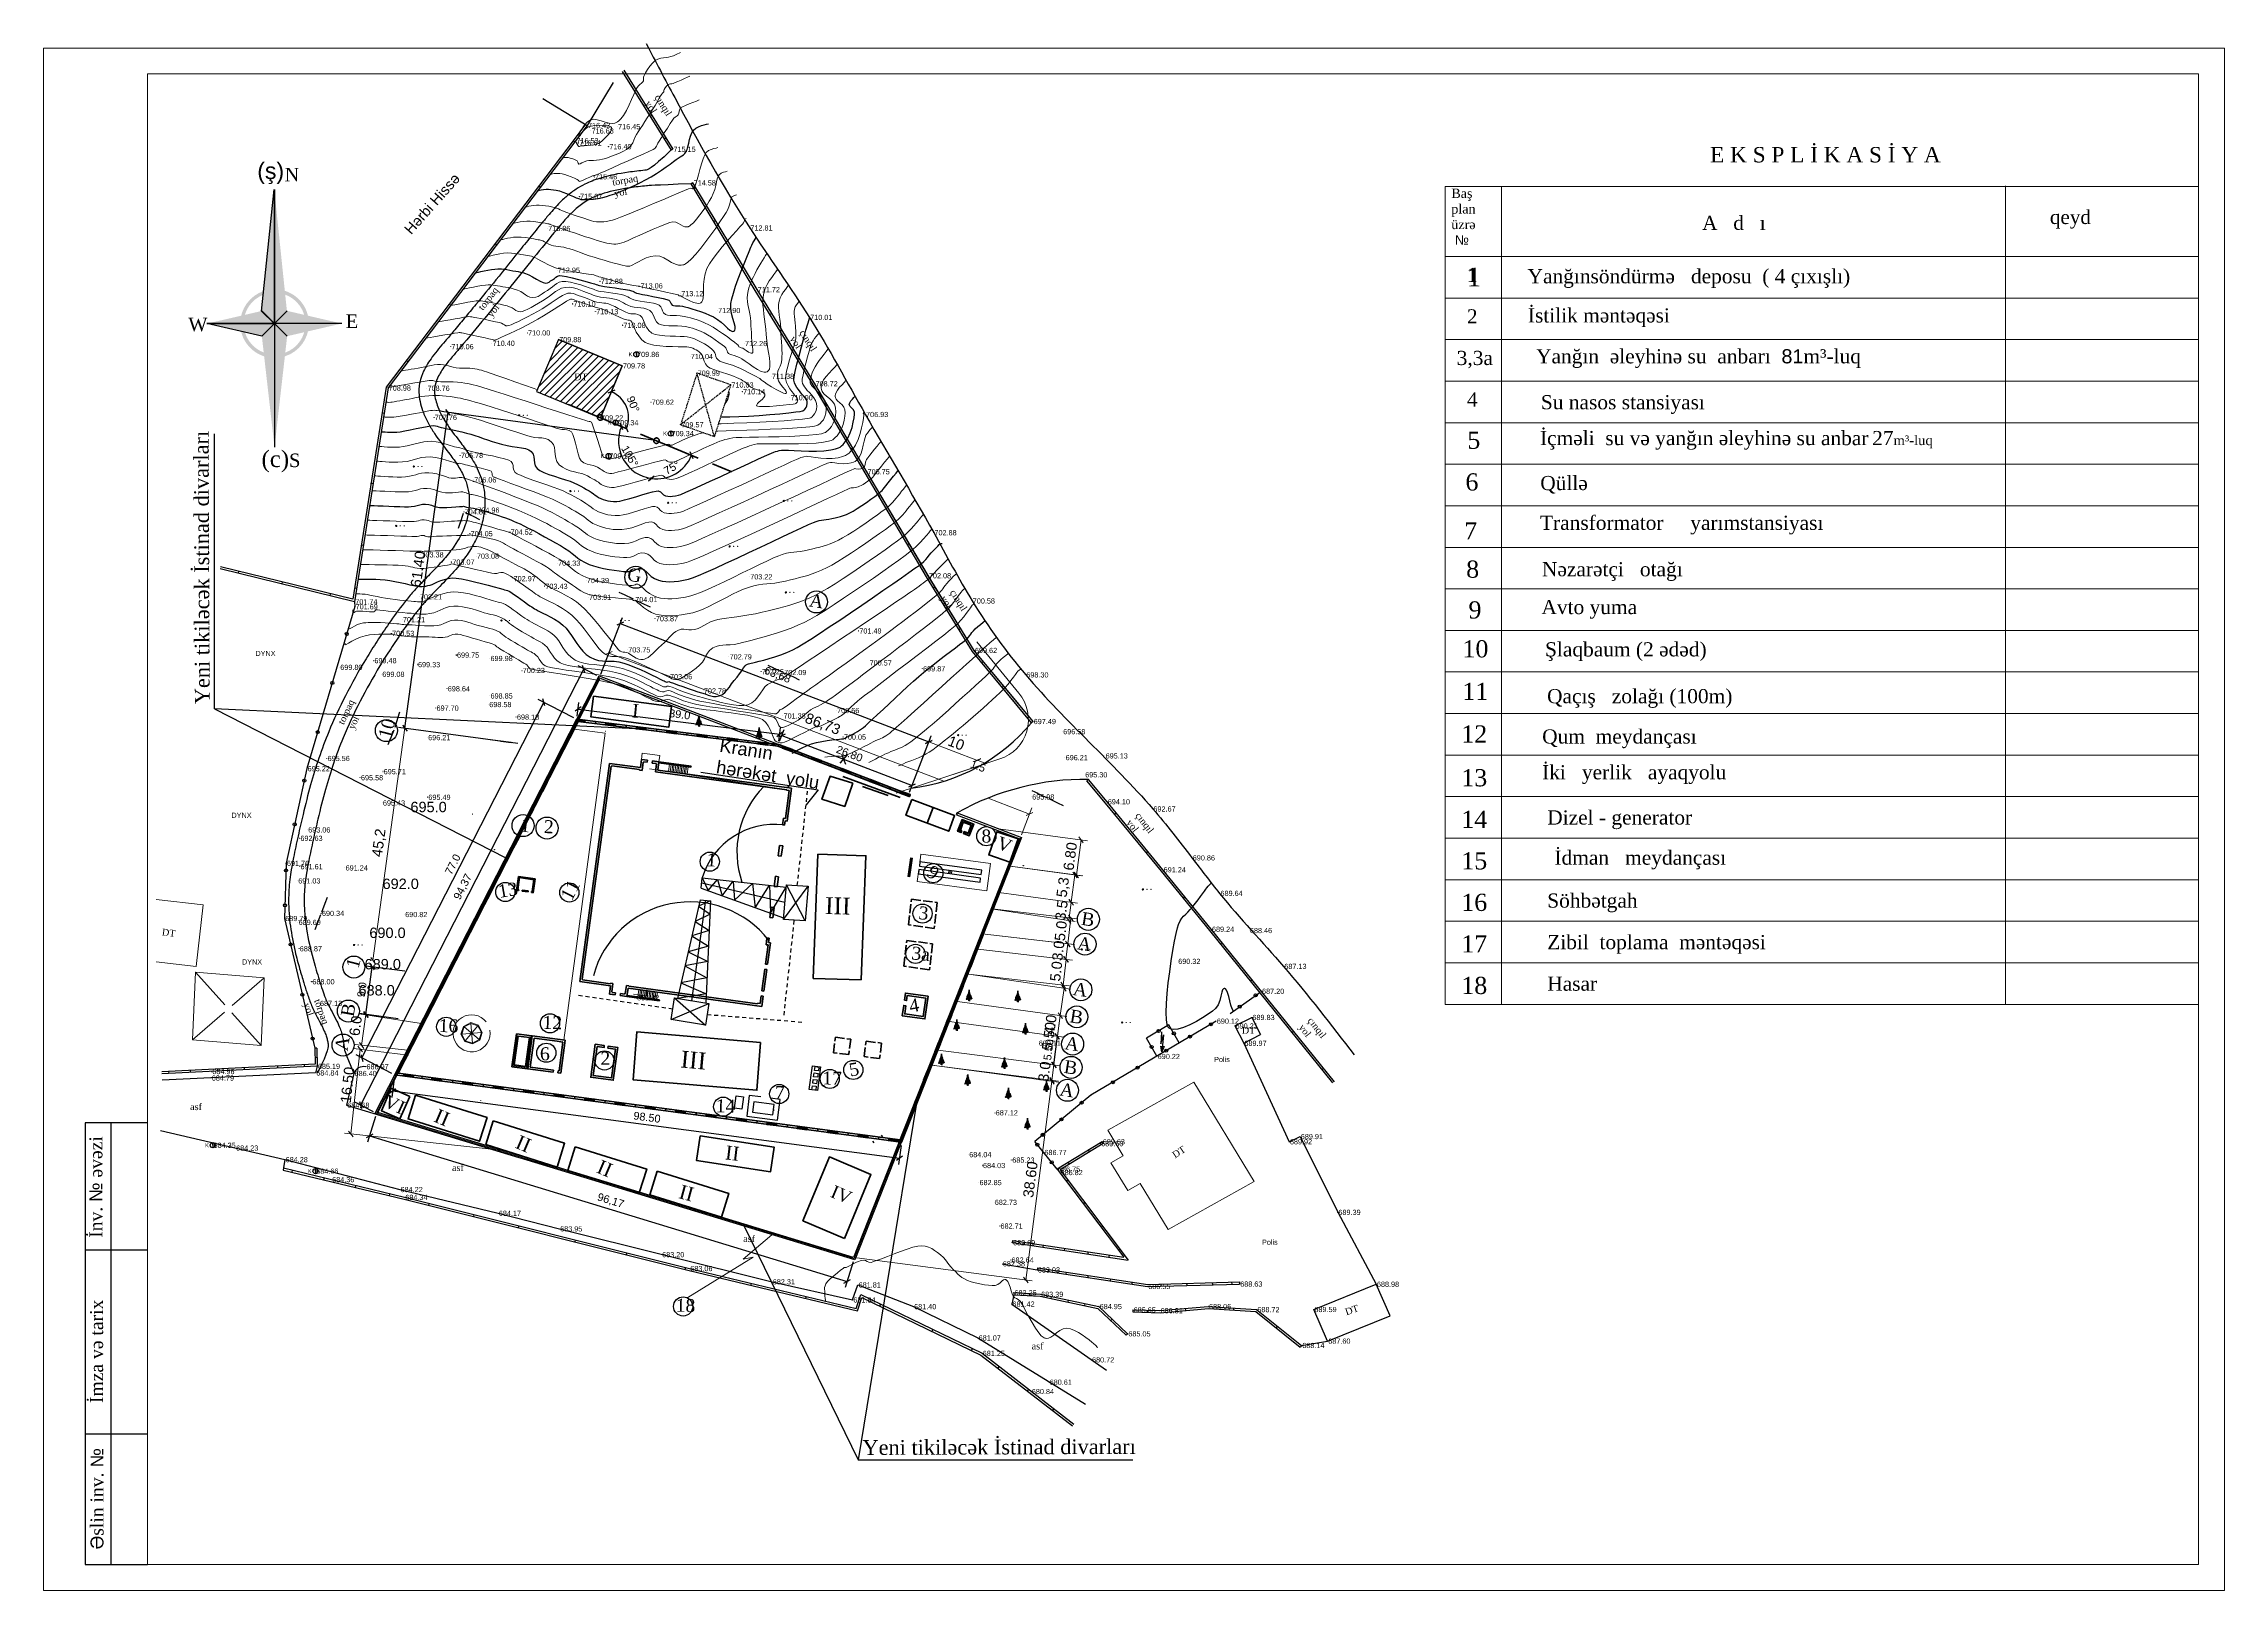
# Model space of a CAD drawing. Header units: feet. Extents: x 3381 to 682707, y 675186 to 4374675.
# Drawn here: x 682287.5 to 682707.5, y 4372954.1 to 4373251.9 of the extents above; entities that cross this region are included whole.
import ezdxf
from ezdxf.enums import TextEntityAlignment as Align

# ---------------------------------------------------------------- set-up
doc = ezdxf.new("R2010")
doc.units = ezdxf.units.FT
doc.header["$MEASUREMENT"] = 0
doc.header["$PDMODE"] = 34
doc.header["$PDSIZE"] = 0.01
for name, pattern in [('ACAD_ISO02W100', [15, 12, -3]), ('ACAD_ISO03W100', [30, 12, -18]), ('DASHED2', [0.375, 0.25, -0.125]), ('DUZ', [0]), ('JIS_02_0.7', [1.35, 0.75, -0.6])]:
    doc.linetypes.add(name, pattern=pattern)
doc.layers.get('0').update_dxf_attribs({"linetype": 'CONTINUOUS'})
doc.layers.get('Defpoints').update_dxf_attribs({"linetype": 'CONTINUOUS'})
for name, color, linetype in [('0_Point_Height', 2, 'CONTINUOUS'), ('0_Point_Point', 7, 'CONTINUOUS'), ('Aqaclar', 3, 'CONTINUOUS'), ('col bitkisi', 7, 'CONTINUOUS'), ('Kompass', 7, 'CONTINUOUS'), ('Layer8', 7, 'CONTINUOUS'), ('Lep-Stolb', 7, 'CONTINUOUS'), ('polygon', 5, 'CONTINUOUS'), ('ramka', 7, 'CONTINUOUS'), ('Yazilar', 7, 'CONTINUOUS'), ('yol', 7, 'CONTINUOUS')]:
    doc.layers.add(name, color=color, linetype=linetype)
for name, color, linetype, lineweight in [('ANA HORIZONTAL', 24, 'CONTINUOUS', 30), ('das tikili', 5, 'CONTINUOUS', 0), ('HORIZANTAL', 24, 'CONTINUOUS', 13), ('kontur', 5, 'CONTINUOUS', 0), ('Layer2_Ном._пера__1', 7, 'CONTINUOUS', 15), ('rabit xt', 7, 'CONTINUOUS', 13), ('Su S1', 5, 'CONTINUOUS', 60), ('yol 6m', 250, 'CONTINUOUS', 30)]:
    doc.layers.add(name, color=color, linetype=linetype, lineweight=lineweight)
doc.styles.get("Standard").update_dxf_attribs({"font": 'arial.ttf', "height": 1.5})
doc.styles.add('Standart', font='times.ttf')
doc.styles.add('style5', font='arialazlat.ttf', dxfattribs={"height": 400})
doc.styles.add('СГЕНЕРИР_СТИЛЬ_1', font='a3ar(la).ttf')
doc.linetypes.add('FENCELINE2', pattern='A,6.35,-2.54,[132,ltypeshp.shx,S=2.54,R=0,X=-2.54,Y=0],-2.54,25.4', length=36.83)
doc.dimstyles.new('ISO-25', dxfattribs={"dimtxt": 1.5, "dimasz": 1, "dimexe": 1.25, "dimexo": 0.625, "dimtad": 1, "dimtxsty": 'Standard', "dimblk": 'OBLIQUE', "dimcen": 2.5, "dimadec": 0, "dimazin": 0, "dimtfac": 1, "dimtmove": 0, "dimatfit": 3, "dimldrblk": 'OBLIQUE', "dimfxl": 1, "dimarcsym": 0})

# ---------------------------------------------------------------- blocks, each defined once
blk = doc.blocks.new('gho09')
at = {"layer": 'yol', "lineweight": 20, "ltscale": 0.4}
h = blk.add_hatch(dxfattribs=at)
h.set_pattern_fill('ANGLE', color=256, scale=0.02)
h.set_pattern_definition([(0, (0, 0), (0, 0.1397), [0.1016, -0.0381]), (90, (0, 0), (-0.1397, 0), [0.1016, -0.0381])])
h.paths.add_polyline_path([(6099.17, 5735.75), (6095.58, 5735.75), (6095.58, 5736.15), (6099.17, 5736.15)])
for points in [[(6099.17, 5735.75), (6095.58, 5735.75), (6095.58, 5736.15), (6099.17, 5736.15)], [(6097.79, 5728.49), (6097.22, 5728.49), (6097.22, 5727.9), (6097.79, 5727.9)]]:
    blk.add_lwpolyline(points, close=True, dxfattribs=at)
at = {"layer": 'yol', "lineweight": 30, "ltscale": 0.4}
for points in [[(6096.36, 5734.22), (6096.36, 5722.22), (6097.16, 5722.22), (6097.16, 5734.22)], [(6097.86, 5734.22), (6097.86, 5722.22), (6098.66, 5722.22), (6098.66, 5734.22)]]:
    blk.add_lwpolyline(points, close=True, dxfattribs=at)
at = {"layer": 'yol', "lineweight": 20, "ltscale": 0.4}
blk.add_lwpolyline([(6097.51, 5728.49), (6097.51, 5727.9), (6097.51, 5728.2), (6097.79, 5728.2), (6097.22, 5728.2)], dxfattribs=at)
blk = doc.blocks.new('_Oblique')
at = {"color": 0, "linetype": 'ByBlock', "lineweight": -2}
blk.add_line((-0.5, -0.5), (0.5, 0.5), dxfattribs=at)
blk = doc.blocks.new('*D40')
at = {"color": 0, "lineweight": -2, "transparency": 16777216}
for p, q in [((682351.4, 4373045.34), (682349.88, 4373040.38)), ((682350.25, 4373041.57), (682442.25, 4373013.57)), ((682443.4, 4373017.34), (682441.88, 4373012.38))]:
    blk.add_line(p, q, dxfattribs=at)
at = {"layer": 'Defpoints', "color": 0, "lineweight": 30, "transparency": 16777216}
for p in [(682351.58, 4373045.94), (682443.58, 4373017.94), (682442.25, 4373013.57)]:
    blk.add_point(p, dxfattribs=at)
at = {"color": 0, "lineweight": -2, "transparency": 16777216}
for p, rotation in [((682350.25, 4373041.57), 163.072486935853), ((682442.25, 4373013.57), 343.072486935853)]:
    blk.add_blockref('_Oblique', p, dxfattribs=dict(at, rotation=rotation))
at = {"color": 0, "lineweight": 18, "transparency": 16777216, "insert": (682396.69, 4373029.03), "char_height": 1.5, "attachment_point": 5, "rotation": 343.0725}
blk.add_mtext('96,17', dxfattribs=at)
blk = doc.blocks.new('*D41')
at = {"color": 0, "lineweight": -2, "transparency": 16777216}
for p, q in [((682391.52, 4373131.5), (682348.52, 4373047.5)), ((682394.02, 4373130.23), (682390.41, 4373132.07)), ((682351.02, 4373046.23), (682347.41, 4373048.07))]:
    blk.add_line(p, q, dxfattribs=at)
at = {"layer": 'Defpoints', "color": 0, "lineweight": 30, "transparency": 16777216}
for p in [(682394.58, 4373129.94), (682348.52, 4373047.5), (682351.58, 4373045.94)]:
    blk.add_point(p, dxfattribs=at)
at = {"color": 0, "lineweight": -2, "transparency": 16777216}
for p, rotation in [((682391.52, 4373131.5), 62.89187712919826), ((682348.52, 4373047.5), 242.8918771291982)]:
    blk.add_blockref('_Oblique', p, dxfattribs=dict(at, rotation=rotation))
at = {"color": 0, "lineweight": 18, "transparency": 16777216, "insert": (682368.31, 4373089.51), "char_height": 1.5, "attachment_point": 5, "rotation": 62.8919}
blk.add_mtext('94,37', dxfattribs=at)
blk = doc.blocks.new('*D42')
at = {"color": 0, "lineweight": -2, "transparency": 16777216}
blk.add_arc((682394.72, 4373179.87), 5.44, 337.6168, 67.1856, dxfattribs=at)
at = {"layer": 'Defpoints', "color": 0, "lineweight": 30, "transparency": 16777216}
for p in [(682398.92, 4373189.87, 709.78), (682388.58, 4373182.4, 709.27), (682394.72, 4373179.87, 709.22), (682400.11, 4373180.58), (682420.01, 4373169.45, 709.02)]:
    blk.add_point(p, dxfattribs=at)
at = {"color": 0, "lineweight": -2, "transparency": 16777216}
for p, rotation in [((682396.82, 4373184.88), 157.1855575513138), ((682399.74, 4373177.8), 247.6168135676132)]:
    blk.add_blockref('_Oblique', p, dxfattribs=dict(at, rotation=rotation))
at = {"color": 0, "lineweight": 25, "transparency": 16777216, "insert": (682401.03, 4373182.47), "char_height": 1.5, "attachment_point": 5, "rotation": 292.4012}
blk.add_mtext('90°', dxfattribs=at)
blk = doc.blocks.new('*D43')
at = {"color": 0, "lineweight": -2, "transparency": 16777216}
for p, q in [((682482.12, 4373060.84), (682481.5, 4373060.91)), ((682482.07, 4373055.25), (682482.74, 4373060.76)), ((682481.45, 4373055.32), (682480.83, 4373055.4))]:
    blk.add_line(p, q, dxfattribs=at)
at = {"layer": 'Defpoints', "color": 0, "lineweight": 30, "transparency": 16777216}
for p in [(682482.74, 4373060.76, 243.17), (682482.74, 4373060.76), (682482.07, 4373055.25)]:
    blk.add_point(p, dxfattribs=at)
at = {"color": 0, "lineweight": -2, "transparency": 16777216}
for p, rotation in [((682482.74, 4373060.76), 82.99403314730169), ((682482.07, 4373055.25), 262.9940331473017)]:
    blk.add_blockref('_Oblique', p, dxfattribs=dict(at, rotation=rotation))
at = {"color": 0, "lineweight": 18, "transparency": 16777216, "insert": (682481.03, 4373058.17), "char_height": 1.5, "attachment_point": 5, "rotation": 82.994}
blk.add_mtext('{\\fArial|b0|i0|c238|p34;5.50}', dxfattribs=at)
blk = doc.blocks.new('*D44')
at = {"color": 0, "lineweight": -2, "transparency": 16777216}
for p, q in [((682349.54, 4373064.95), (682350.79, 4373074.12)), ((682357.04, 4373073.27), (682349.56, 4373074.29)), ((682355.79, 4373064.1), (682348.3, 4373065.12))]:
    blk.add_line(p, q, dxfattribs=at)
at = {"layer": 'Defpoints', "color": 0, "lineweight": 30, "transparency": 16777216}
for p in [(682350.79, 4373074.12), (682357.66, 4373073.18), (682356.41, 4373064.02, -452.35)]:
    blk.add_point(p, dxfattribs=at)
at = {"color": 0, "lineweight": -2, "transparency": 16777216}
for p, rotation in [((682350.79, 4373074.12), 82.22327199982546), ((682349.54, 4373064.95), 262.2232719998254)]:
    blk.add_blockref('_Oblique', p, dxfattribs=dict(at, rotation=rotation))
at = {"color": 0, "lineweight": 18, "transparency": 16777216, "insert": (682348.79, 4373069.73), "char_height": 1.5, "attachment_point": 5, "rotation": 82.2233}
blk.add_mtext('{\\fArial|b0|i0|c238|p34;9.0}', dxfattribs=at)
blk = doc.blocks.new('*D35')
at = {"color": 0, "lineweight": -2, "transparency": 16777216}
for p, q in [((682394.8, 4373130.52), (682398.96, 4373141.39)), ((682398.51, 4373140.23), (682457.99, 4373117.46)), ((682454.27, 4373107.76), (682458.43, 4373118.63))]:
    blk.add_line(p, q, dxfattribs=at)
at = {"layer": 'Defpoints', "color": 0, "lineweight": 30, "transparency": 16777216}
for p in [(682394.58, 4373129.94), (682457.99, 4373117.46), (682454.05, 4373107.18)]:
    blk.add_point(p, dxfattribs=at)
at = {"color": 0, "lineweight": -2, "transparency": 16777216}
for p, rotation in [((682398.51, 4373140.23), 159.0573494502388), ((682457.99, 4373117.46), 339.0573494502387)]:
    blk.add_blockref('_Oblique', p, dxfattribs=dict(at, rotation=rotation))
at = {"color": 0, "lineweight": 18, "transparency": 16777216, "insert": (682428.8, 4373130.27), "char_height": 1.5, "attachment_point": 5, "rotation": 339.0573}
blk.add_mtext('63,68', dxfattribs=at)
blk = doc.blocks.new('*D36')
at = {"color": 0, "lineweight": -2, "transparency": 16777216}
for p, q in [((682348.78, 4373056.59), (682383.83, 4373125.06)), ((682389.63, 4373122.09), (682382.72, 4373125.63)), ((682354.58, 4373053.62), (682347.67, 4373057.16))]:
    blk.add_line(p, q, dxfattribs=at)
at = {"layer": 'Defpoints', "color": 0, "lineweight": 30, "transparency": 16777216}
for p in [(682383.83, 4373125.06), (682390.19, 4373121.8), (682355.14, 4373053.34)]:
    blk.add_point(p, dxfattribs=at)
at = {"color": 0, "lineweight": -2, "transparency": 16777216}
for p, rotation in [((682383.83, 4373125.06), 62.89187712935262), ((682348.78, 4373056.59), 242.8918771293526)]:
    blk.add_blockref('_Oblique', p, dxfattribs=dict(at, rotation=rotation))
at = {"color": 0, "lineweight": 18, "transparency": 16777216, "insert": (682366.3, 4373093.87), "char_height": 1.5, "attachment_point": 5, "rotation": 62.8919}
blk.add_mtext('{\\fArial|b0|i0|c238|p34;77.0}', dxfattribs=at)
blk = doc.blocks.new('*D37')
at = {"color": 0, "lineweight": -2, "transparency": 16777216}
for p, q in [((682390.27, 4373122.43), (682390.59, 4373125.01)), ((682390.43, 4373123.77), (682429.25, 4373118.94)), ((682429.08, 4373117.6), (682429.4, 4373120.18))]:
    blk.add_line(p, q, dxfattribs=at)
at = {"layer": 'Defpoints', "color": 0, "lineweight": 30, "transparency": 16777216}
for p in [(682390.19, 4373121.81), (682429.01, 4373116.98), (682429.25, 4373118.94)]:
    blk.add_point(p, dxfattribs=at)
at = {"color": 0, "lineweight": -2, "transparency": 16777216}
for p, rotation in [((682390.43, 4373123.77), 172.9079159847132), ((682429.25, 4373118.94), 352.9079159847132)]:
    blk.add_blockref('_Oblique', p, dxfattribs=dict(at, rotation=rotation))
at = {"color": 0, "lineweight": 18, "transparency": 16777216, "insert": (682410.01, 4373122.74), "char_height": 1.5, "attachment_point": 5, "rotation": 352.9079}
blk.add_mtext('{\\fArial|b0|i0|c238|p34;39.0}', dxfattribs=at)
blk = doc.blocks.new('*D38')
at = {"color": 0, "lineweight": -2, "transparency": 16777216}
for p, q in [((682429.23, 4373117.56), (682430.1, 4373119.84)), ((682429.65, 4373118.67), (682454.76, 4373109.08)), ((682454.34, 4373107.97), (682455.21, 4373110.25))]:
    blk.add_line(p, q, dxfattribs=at)
at = {"layer": 'Defpoints', "color": 0, "lineweight": 30, "transparency": 16777216}
for p in [(682429.01, 4373116.98), (682454.11, 4373107.39), (682454.76, 4373109.08)]:
    blk.add_point(p, dxfattribs=at)
at = {"color": 0, "lineweight": -2, "transparency": 16777216}
for p, rotation in [((682429.65, 4373118.67), 159.0895513986709), ((682454.76, 4373109.08), 339.0895513986709)]:
    blk.add_blockref('_Oblique', p, dxfattribs=dict(at, rotation=rotation))
at = {"color": 0, "lineweight": 18, "transparency": 16777216, "insert": (682442.7, 4373115.18), "char_height": 1.5, "attachment_point": 5, "rotation": 339.0896}
blk.add_mtext('{\\fArial|b0|i0|c238|p34;26.80}', dxfattribs=at)
blk = doc.blocks.new('*D39')
at = {"color": 0, "lineweight": -2, "transparency": 16777216}
for p, q in [((682355.02, 4373052.65), (682354.54, 4373049)), ((682354.7, 4373050.24), (682452.32, 4373037.32)), ((682452.64, 4373039.73), (682452.16, 4373036.08))]:
    blk.add_line(p, q, dxfattribs=at)
at = {"layer": 'Defpoints', "color": 0, "lineweight": 30, "transparency": 16777216}
for p in [(682355.11, 4373053.27), (682452.73, 4373040.35), (682452.32, 4373037.32)]:
    blk.add_point(p, dxfattribs=at)
at = {"color": 0, "lineweight": -2, "transparency": 16777216}
for p, rotation in [((682354.7, 4373050.24), 172.4585361197717), ((682452.32, 4373037.32), 352.4585361197717)]:
    blk.add_blockref('_Oblique', p, dxfattribs=dict(at, rotation=rotation))
at = {"color": 0, "lineweight": 18, "transparency": 16777216, "insert": (682403.7, 4373045.16), "char_height": 1.5, "attachment_point": 5, "rotation": 352.4585}
blk.add_mtext('{\\fArial|b0|i0|c238|p34;98.50}', dxfattribs=at)
blk = doc.blocks.new('*D45')
at = {"color": 0, "lineweight": -2, "transparency": 16777216}
blk.add_arc((682405.53, 4373175.42), 7.31, 157.6168, 262.2234, dxfattribs=at)
at = {"layer": 'Defpoints', "color": 0, "lineweight": 30, "transparency": 16777216}
for p in [(682407.12, 4373187.04), (682388.58, 4373182.4, 709.27), (682400.58, 4373170.04), (682420.01, 4373169.45, 709.02), (682394.58, 4373095.19)]:
    blk.add_point(p, dxfattribs=at)
at = {"color": 0, "lineweight": -2, "transparency": 16777216}
for p, rotation in [((682398.78, 4373178.2), 67.61681356664572), ((682404.54, 4373168.17), 352.223436213165)]:
    blk.add_blockref('_Oblique', p, dxfattribs=dict(at, rotation=rotation))
at = {"color": 0, "lineweight": 20, "transparency": 16777216, "insert": (682400.4, 4373172.46), "char_height": 1.5, "attachment_point": 5, "rotation": 299.9201}
blk.add_mtext('105°', dxfattribs=at)
blk = doc.blocks.new('*D46')
at = {"color": 0, "lineweight": -2, "transparency": 16777216}
blk.add_arc((682405.53, 4373175.42), 7.32, 262.2234, 337.6168, dxfattribs=at)
at = {"layer": 'Defpoints', "color": 0, "lineweight": 30, "transparency": 16777216}
for p in [(682407.12, 4373187.04), (682388.58, 4373182.4, 709.27), (682410.48, 4373170.02), (682420.01, 4373169.45, 709.02), (682394.58, 4373095.19)]:
    blk.add_point(p, dxfattribs=at)
at = {"color": 0, "lineweight": -2, "transparency": 16777216}
for p, rotation in [((682412.3, 4373172.63), 67.61681356779708), ((682404.54, 4373168.16), 172.223436213165)]:
    blk.add_blockref('_Oblique', p, dxfattribs=dict(at, rotation=rotation))
at = {"color": 0, "lineweight": 20, "transparency": 16777216, "insert": (682408.49, 4373170.27), "char_height": 1.5, "attachment_point": 5, "rotation": 29.9201}
blk.add_mtext('75°', dxfattribs=at)

msp = doc.modelspace()

# ---------------------------------------------------------------- hatches: boundary and pattern name
at = {"lineweight": 15, "ltscale": 15}
h = msp.add_hatch(dxfattribs=at)
h.set_pattern_fill('ANSI31', color=256, scale=8)
h.set_pattern_definition([(45, (809.343, -1800.0717), (-0.70710678119, 0.70710678119), [])])
h.paths.add_polyline_path([(682386.647, 4373194.927), (682382.44, 4373184.926), (682394.717, 4373179.87), (682398.924, 4373189.871)])
at = {"lineweight": 50}
h = msp.add_hatch(dxfattribs=at)
h.set_pattern_fill('ANSI31', scale=0.3, angle=-108.25439)
h.set_pattern_definition([(296.7456132817, (-3258830.7474, 6394458.659487), (0.03348800255758, 0.01687612765725), [])])
h.paths.add_polyline_path([(682389.761, 4373119.992), (682388.9, 4373118.31), (682388.513, 4373118.499), (682389.37, 4373120.173)])
h = msp.add_hatch(dxfattribs=at)
h.set_pattern_fill('ANSI31', scale=0.3, angle=0.46494)
h.set_pattern_definition([(45.4649425098, (32841.742212, -8329.527396), (-0.02673080442278, 0.02630045807417), [])])
h.paths.add_polyline_path([(682390.189, 4373121.805), (682391.798, 4373121.603), (682391.749, 4373121.218), (682390.466, 4373121.369)])
h = msp.add_hatch(dxfattribs=at)
h.set_pattern_fill('ANSI31', scale=0.3, angle=1.08886)
h.set_pattern_definition([(46.0888578068, (80596.43215, -15143.521094), (-0.0270156095107, 0.0260078227225), [])])
h.paths.add_polyline_path([(682395.773, 4373121.117), (682397.648, 4373120.883), (682397.603, 4373120.488), (682395.736, 4373120.719)])
h = msp.add_hatch(dxfattribs=at)
h.set_pattern_fill('ANSI31', scale=0.3, angle=0.46494)
h.set_pattern_definition([(45.4649425098, (32853.468552, -8330.989357), (-0.02673080442278, 0.02630045807417), [])])
h.paths.add_polyline_path([(682401.649, 4373120.376), (682403.524, 4373120.141), (682403.475, 4373119.756), (682401.608, 4373119.987)])
h = msp.add_hatch(dxfattribs=at)
h.set_pattern_fill('ANSI31', scale=0.3, angle=1.08886)
h.set_pattern_definition([(46.0888578068, (80608.15849, -15144.983055), (-0.0270156095107, 0.0260078227225), [])])
h.paths.add_polyline_path([(682407.499, 4373119.655), (682409.374, 4373119.421), (682409.329, 4373119.026), (682407.462, 4373119.257)])
h = msp.add_hatch(dxfattribs=at)
h.set_pattern_fill('ANSI31', scale=0.3, angle=0.46494)
h.set_pattern_definition([(45.4649425098, (32865.194892, -8332.451318), (-0.02673080442278, 0.02630045807417), [])])
h.paths.add_polyline_path([(682413.375, 4373118.914), (682415.25, 4373118.68), (682415.201, 4373118.294), (682413.334, 4373118.525)])
h = msp.add_hatch(dxfattribs=at)
h.set_pattern_fill('ANSI31', scale=0.3, angle=1.08886)
h.set_pattern_definition([(46.0888578068, (80619.885796, -15146.43651), (-0.0270156095107, 0.0260078227225), [])])
h.paths.add_polyline_path([(682419.227, 4373118.202), (682421.102, 4373117.967), (682421.056, 4373117.573), (682419.19, 4373117.804)])
h = msp.add_hatch(dxfattribs=at)
h.set_pattern_fill('ANSI31', scale=0.3, angle=0.46494)
h.set_pattern_definition([(45.4649425098, (32876.9222, -8333.904774), (-0.02673080442278, 0.02630045807417), [])])
h.paths.add_polyline_path([(682425.102, 4373117.461), (682426.978, 4373117.226), (682426.929, 4373116.84), (682425.062, 4373117.072)])
h = msp.add_hatch(dxfattribs=at)
h.set_pattern_fill('ANSI31', scale=0.3, angle=-12.65827)
h.set_pattern_definition([(32.3417294339, (-944945.21022, 253568.230483), (-0.02006129345044, 0.03168271618873), [])])
h.paths.add_polyline_path([(682429.937, 4373116.642), (682431.702, 4373115.969), (682431.564, 4373115.596), (682429.806, 4373116.264)])
h = msp.add_hatch(dxfattribs=at)
h.set_pattern_fill('ANSI31', scale=0.3, angle=-108.25439)
h.set_pattern_definition([(296.7456132817, (-3258833.393393, 6394453.493433), (0.03348800255758, 0.01687612765725), [])])
h.paths.add_polyline_path([(682387.115, 4373114.826), (682386.254, 4373113.144), (682385.867, 4373113.333), (682386.724, 4373115.007)])
h = msp.add_hatch(dxfattribs=at)
h.set_pattern_fill('ANSI31', scale=0.3, angle=-13.28219)
h.set_pattern_definition([(31.717814137, (-989701.61696, 271531.114926), (-0.01971510584618, 0.03189928841642), [])])
h.paths.add_polyline_path([(682435.468, 4373114.526), (682437.234, 4373113.852), (682437.094, 4373113.489), (682435.336, 4373114.157)])
h = msp.add_hatch(dxfattribs=at)
h.set_pattern_fill('ANSI31', scale=0.3, angle=-12.65827)
h.set_pattern_definition([(32.3417294339, (-944933.91968, 253563.906597), (-0.02006129345044, 0.03168271618873), [])])
h.paths.add_polyline_path([(682441.227, 4373112.318), (682442.993, 4373111.645), (682442.855, 4373111.272), (682441.096, 4373111.94)])
h = msp.add_hatch(dxfattribs=at)
h.set_pattern_fill('ANSI31', scale=0.3, angle=-108.25439)
h.set_pattern_definition([(296.7456132817, (-3258836.039385, 6394448.32738), (0.03348800255758, 0.01687612765725), [])])
h.paths.add_polyline_path([(682384.469, 4373109.66), (682383.608, 4373107.978), (682383.221, 4373108.167), (682384.078, 4373109.841)])
h = msp.add_hatch(dxfattribs=at)
h.set_pattern_fill('ANSI31', scale=0.3, angle=-13.28219)
h.set_pattern_definition([(31.717814137, (-989690.32642, 271526.79104), (-0.01971510584618, 0.03189928841642), [])])
h.paths.add_polyline_path([(682446.758, 4373110.202), (682448.524, 4373109.528), (682448.385, 4373109.165), (682446.626, 4373109.834)])
h = msp.add_hatch(dxfattribs=at)
h.set_pattern_fill('ANSI31', scale=0.3, angle=-12.65827)
h.set_pattern_definition([(32.3417294339, (-944922.555072, 253559.554346), (-0.02006129345044, 0.03168271618873), [])])
h.paths.add_polyline_path([(682452.592, 4373107.966), (682454.357, 4373107.292), (682454.219, 4373106.92), (682452.461, 4373107.588)])
h = msp.add_hatch(dxfattribs=at)
h.set_pattern_fill('ANSI31', scale=0.3, angle=-108.25439)
h.set_pattern_definition([(296.7456132817, (-3258838.685378, 6394443.161325), (0.03348800255758, 0.01687612765725), [])])
h.paths.add_polyline_path([(682381.823, 4373104.494), (682380.962, 4373102.812), (682380.575, 4373103.001), (682381.432, 4373104.675)])
h = msp.add_hatch(dxfattribs=at)
h.set_pattern_fill('ANSI31', scale=0.3, angle=-108.25439)
h.set_pattern_definition([(296.7456132817, (-3258841.33137, 6394437.99527), (0.03348800255758, 0.01687612765725), [])])
h.paths.add_polyline_path([(682379.177, 4373099.328), (682378.316, 4373097.646), (682377.929, 4373097.835), (682378.786, 4373099.509)])
h = msp.add_hatch(dxfattribs=at)
h.set_pattern_fill('ANSI31', scale=0.3, angle=-108.25439)
h.set_pattern_definition([(296.7456132817, (-3258843.977362, 6394432.829217), (0.03348800255758, 0.01687612765725), [])])
h.paths.add_polyline_path([(682376.531, 4373094.162), (682375.67, 4373092.48), (682375.283, 4373092.669), (682376.14, 4373094.343)])
h = msp.add_hatch(dxfattribs=at)
h.set_pattern_fill('ANSI31', scale=0.3, angle=-108.25439)
h.set_pattern_definition([(296.7456132817, (-3258846.623355, 6394427.663162), (0.03348800255758, 0.01687612765725), [])])
h.paths.add_polyline_path([(682373.885, 4373088.996), (682373.024, 4373087.314), (682372.637, 4373087.503), (682373.494, 4373089.177)])
h = msp.add_hatch(dxfattribs=at)
h.set_pattern_fill('ANSI31', scale=0.3, angle=-108.25439)
h.set_pattern_definition([(296.7456132817, (-3258849.269347, 6394422.49711), (0.03348800255758, 0.01687612765725), [])])
h.paths.add_polyline_path([(682371.239, 4373083.83), (682370.378, 4373082.148), (682369.991, 4373082.337), (682370.848, 4373084.011)])
h = msp.add_hatch(dxfattribs=at)
h.set_pattern_fill('ANSI31', scale=0.3, angle=-108.25439)
h.set_pattern_definition([(296.7456132817, (-3258851.91534, 6394417.331054), (0.03348800255758, 0.01687612765725), [])])
h.paths.add_polyline_path([(682368.593, 4373078.664), (682367.732, 4373076.982), (682367.345, 4373077.171), (682368.202, 4373078.845)])
h = msp.add_hatch(dxfattribs=at)
h.set_pattern_fill('ANSI31', scale=0.3, angle=76.62879)
h.set_pattern_definition([(121.628787469, (4781448.126197, 2694571.615767), (-0.03192988339517, -0.01966551668202), [])])
h.paths.add_polyline_path([(682467.838, 4373079.757), (682468.108, 4373080.409), (682468.467, 4373080.267), (682468.214, 4373079.622)])
h = msp.add_hatch(dxfattribs=at)
h.set_pattern_fill('ANSI31', scale=0.3, angle=-108.25439)
h.set_pattern_definition([(296.7456132817, (-3258854.56133, 6394412.165), (0.03348800255758, 0.01687612765725), [])])
h.paths.add_polyline_path([(682365.947, 4373073.498), (682365.086, 4373071.816), (682364.699, 4373072.005), (682365.556, 4373073.679)])
h = msp.add_hatch(dxfattribs=at)
h.set_pattern_fill('ANSI31', scale=0.3, angle=76.00487)
h.set_pattern_definition([(121.004872172, (4762925.39072, 2650031.193773), (-0.0321421312917, -0.01931666109934), [])])
h.paths.add_polyline_path([(682465.679, 4373074.272), (682466.375, 4373076.029), (682466.736, 4373075.885), (682466.046, 4373074.136)])
h = msp.add_hatch(dxfattribs=at)
h.set_pattern_fill('ANSI31', scale=0.3, angle=76.62879)
h.set_pattern_definition([(121.628787469, (4781443.78242, 2694560.625955), (-0.03192988339517, -0.01966551668202), [])])
h.paths.add_polyline_path([(682463.494, 4373068.768), (682464.19, 4373070.525), (682464.56, 4373070.382), (682463.871, 4373068.632)])
h = msp.add_hatch(dxfattribs=at)
h.set_pattern_fill('ANSI31', scale=0.3, angle=-108.25439)
h.set_pattern_definition([(296.7456132817, (-3258857.207324, 6394406.998946), (0.03348800255758, 0.01687612765725), [])])
h.paths.add_polyline_path([(682363.301, 4373068.332), (682362.44, 4373066.65), (682362.053, 4373066.838), (682362.91, 4373068.513)])
h = msp.add_hatch(dxfattribs=at)
h.set_pattern_fill('ANSI31', scale=0.3, angle=-108.25439)
h.set_pattern_definition([(296.7456132817, (-3258859.853316, 6394401.832892), (0.03348800255758, 0.01687612765725), [])])
h.paths.add_polyline_path([(682360.655, 4373063.165), (682359.794, 4373061.484), (682359.407, 4373061.672), (682360.264, 4373063.347)])
h = msp.add_hatch(dxfattribs=at)
h.set_pattern_fill('ANSI31', scale=0.3, angle=76.00487)
h.set_pattern_definition([(121.004872172, (4762921.04694, 2650020.20396), (-0.0321421312917, -0.01931666109934), [])])
h.paths.add_polyline_path([(682461.319, 4373063.289), (682462.02, 4373065.044), (682462.392, 4373064.896), (682461.702, 4373063.146)])
h = msp.add_hatch(dxfattribs=at)
h.set_pattern_fill('ANSI31', scale=0.3, angle=-108.8783)
h.set_pattern_definition([(296.1216979848, (-3236618.199867, 6437193.303703), (0.03366978396917, 0.01651047084335), [])])
h.paths.add_polyline_path([(682357.956, 4373057.895), (682357.094, 4373056.213), (682356.711, 4373056.404), (682357.568, 4373058.079)])
h = msp.add_hatch(dxfattribs=at)
h.set_pattern_fill('ANSI31', scale=0.3, angle=76.62879)
h.set_pattern_definition([(121.628787469, (4781439.438643, 2694549.636142), (-0.03192988339517, -0.01966551668202), [])])
h.paths.add_polyline_path([(682459.151, 4373057.778), (682459.846, 4373059.535), (682460.216, 4373059.392), (682459.527, 4373057.642)])
h = msp.add_hatch(dxfattribs=at)
h.set_pattern_fill('ANSI31', scale=0.3, angle=-0.01177)
h.set_pattern_definition([(44.9882312419, (-3622.872687, -2841.90352), (-0.0265110571503, 0.02652195031993), [])])
h.paths.add_polyline_path([(682356.872, 4373053.496), (682358.737, 4373053.246), (682358.683, 4373052.865), (682356.811, 4373053.12)])
h = msp.add_hatch(dxfattribs=at)
h.set_pattern_fill('ANSI31', scale=0.3, angle=-0.01177)
h.set_pattern_definition([(44.9882312419, (-3617.459666, -2842.66855), (-0.0265110571503, 0.02652195031993), [])])
h.paths.add_polyline_path([(682362.309, 4373052.77), (682364.147, 4373052.521), (682364.104, 4373052.14), (682362.258, 4373052.395)])
h = msp.add_hatch(dxfattribs=at)
h.set_pattern_fill('ANSI31', scale=0.3, angle=76.00487)
h.set_pattern_definition([(121.004872172, (4762916.703164, 2650009.214147), (-0.0321421312917, -0.01931666109934), [])])
h.paths.add_polyline_path([(682456.975, 4373052.299), (682457.677, 4373054.054), (682458.048, 4373053.906), (682457.358, 4373052.156)])
h = msp.add_hatch(dxfattribs=at)
h.set_pattern_fill('ANSI31', scale=0.3, angle=-0.01177)
h.set_pattern_definition([(44.9882312419, (-3611.53546, -2843.455416), (-0.0265110571503, 0.02652195031993), [])])
h.paths.add_polyline_path([(682368.233, 4373051.983), (682370.071, 4373051.734), (682370.029, 4373051.353), (682368.182, 4373051.609)])
h = msp.add_hatch(dxfattribs=at)
h.set_pattern_fill('ANSI31', scale=0.3, angle=-0.01177)
h.set_pattern_definition([(44.9882312419, (-3605.619586, -2844.21017), (-0.0265110571503, 0.02652195031993), [])])
h.paths.add_polyline_path([(682374.127, 4373051.204), (682376.001, 4373050.954), (682375.948, 4373050.571), (682374.083, 4373050.817)])
h = msp.add_hatch(dxfattribs=at)
h.set_pattern_fill('ANSI31', scale=0.3, angle=-0.01177)
h.set_pattern_definition([(44.9882312419, (-3599.757733, -2844.990655), (-0.0265110571503, 0.02652195031993), [])])
h.paths.add_polyline_path([(682379.988, 4373050.424), (682381.863, 4373050.173), (682381.81, 4373049.79), (682379.945, 4373050.037)])
h = msp.add_hatch(dxfattribs=at)
h.set_pattern_fill('ANSI31', scale=0.3, angle=-0.01177)
h.set_pattern_definition([(44.9882312419, (-3593.909127, -2845.76555), (-0.0265110571503, 0.02652195031993), [])])
h.paths.add_polyline_path([(682385.837, 4373049.649), (682387.712, 4373049.398), (682387.658, 4373049.015), (682385.793, 4373049.262)])
h = msp.add_hatch(dxfattribs=at)
h.set_pattern_fill('ANSI31', scale=0.3, angle=-0.01177)
h.set_pattern_definition([(44.9882312419, (-3588.047275, -2846.546038), (-0.0265110571503, 0.02652195031993), [])])
h.paths.add_polyline_path([(682391.699, 4373048.868), (682393.574, 4373048.618), (682393.52, 4373048.235), (682391.655, 4373048.481)])
h = msp.add_hatch(dxfattribs=at)
h.set_pattern_fill('ANSI31', scale=0.3, angle=76.00487)
h.set_pattern_definition([(121.0048721836, (4762914.52789, 2650003.710617), (-0.03214213128778, -0.01931666110587), [])])
h.paths.add_polyline_path([(682454.799, 4373046.795), (682455.496, 4373048.553), (682455.873, 4373048.401), (682455.183, 4373046.652)])
h = msp.add_hatch(dxfattribs=at)
h.set_pattern_fill('ANSI31', scale=0.3, angle=-0.01177)
h.set_pattern_definition([(44.9882312419, (-3582.19867, -2847.320934), (-0.0265110571503, 0.02652195031993), [])])
h.paths.add_polyline_path([(682397.547, 4373048.094), (682399.422, 4373047.843), (682399.369, 4373047.46), (682397.504, 4373047.707)])
h = msp.add_hatch(dxfattribs=at)
h.set_pattern_fill('ANSI31', scale=0.3, angle=-0.01177)
h.set_pattern_definition([(44.9882312419, (-3576.336816, -2848.10142), (-0.0265110571503, 0.02652195031993), [])])
h.paths.add_polyline_path([(682403.409, 4373047.313), (682405.284, 4373047.062), (682405.231, 4373046.679), (682403.366, 4373046.926)])
h = msp.add_hatch(dxfattribs=at)
h.set_pattern_fill('ANSI31', scale=0.3, angle=-0.01177)
h.set_pattern_definition([(44.9882312419, (-3570.48821, -2848.876317), (-0.0265110571503, 0.02652195031993), [])])
h.paths.add_polyline_path([(682409.258, 4373046.538), (682411.133, 4373046.287), (682411.079, 4373045.904), (682409.214, 4373046.151)])
h = msp.add_hatch(dxfattribs=at)
h.set_pattern_fill('ANSI31', scale=0.3, angle=-0.01177)
h.set_pattern_definition([(44.9882312419, (-3564.626357, -2849.656804), (-0.0265110571503, 0.02652195031993), [])])
h.paths.add_polyline_path([(682415.12, 4373045.758), (682416.995, 4373045.507), (682416.941, 4373045.124), (682415.076, 4373045.371)])
h = msp.add_hatch(dxfattribs=at)
h.set_pattern_fill('ANSI31', scale=0.3, angle=-0.01177)
h.set_pattern_definition([(44.9882312419, (-3558.779754, -2850.44674), (-0.0265110571503, 0.02652195031993), [])])
h.paths.add_polyline_path([(682420.968, 4373044.983), (682422.842, 4373044.734), (682422.788, 4373044.334), (682420.923, 4373044.581)])
h = msp.add_hatch(dxfattribs=at)
h.set_pattern_fill('ANSI31', scale=0.3, angle=-0.01177)
h.set_pattern_definition([(44.9882312419, (-3552.9179, -2851.227227), (-0.0265110571503, 0.02652195031993), [])])
h.paths.add_polyline_path([(682426.83, 4373044.205), (682428.705, 4373043.954), (682428.649, 4373043.554), (682426.785, 4373043.8)])
h = msp.add_hatch(dxfattribs=at)
h.set_pattern_fill('ANSI31', scale=0.3, angle=-0.01177)
h.set_pattern_definition([(44.9882312419, (-3547.069795, -2852.005883), (-0.0265110571503, 0.02652195031993), [])])
h.paths.add_polyline_path([(682432.679, 4373043.428), (682434.554, 4373043.177), (682434.498, 4373042.775), (682432.633, 4373043.022)])
h = msp.add_hatch(dxfattribs=at)
h.set_pattern_fill('ANSI31', scale=0.3, angle=-0.01177)
h.set_pattern_definition([(44.9882312419, (-3541.207943, -2852.78637), (-0.0265110571503, 0.02652195031993), [])])
h.paths.add_polyline_path([(682438.54, 4373042.65), (682440.415, 4373042.399), (682440.359, 4373041.994), (682438.495, 4373042.241)])
h = msp.add_hatch(dxfattribs=at)
h.set_pattern_fill('ANSI31', scale=0.3, angle=-0.01177)
h.set_pattern_definition([(44.9882312419, (-3535.359337, -2853.561266), (-0.0265110571503, 0.02652195031993), [])])
h.paths.add_polyline_path([(682444.387, 4373041.853), (682446.262, 4373041.603), (682446.208, 4373041.22), (682444.343, 4373041.466)])
h = msp.add_hatch(dxfattribs=at)
h.set_pattern_fill('ANSI31', scale=0.3, angle=-0.01177)
h.set_pattern_definition([(44.9882312419, (-3529.497484, -2854.341753), (-0.0265110571503, 0.02652195031993), [])])
h.paths.add_polyline_path([(682450.251, 4373041.093), (682452.123, 4373040.845), (682452.068, 4373040.434), (682450.205, 4373040.682)])
h = msp.add_hatch(dxfattribs=at)
h.set_pattern_fill('ANSI31', scale=0.3, angle=76.00572)
h.set_pattern_definition([(121.00571866655, (4762937.81677, 2650058.508093), (-0.0321418459016, -0.01931713596884), [])])
h.paths.add_polyline_path([(682452.634, 4373041.306), (682453.33, 4373043.065), (682453.706, 4373042.914), (682453.016, 4373041.164)])
at = {"layer": 'col bitkisi', "ltscale": 1.5}
h = msp.add_hatch(color=256, dxfattribs=at)
edge = h.paths.add_edge_path()
edge.add_arc((682379.087, 4373180.334), 0.125, 0, 360)
h = msp.add_hatch(color=256, dxfattribs=at)
edge = h.paths.add_edge_path()
edge.add_arc((682379.869, 4373180.334), 0.125, 0, 360)
h = msp.add_hatch(color=256, dxfattribs=at)
edge = h.paths.add_edge_path()
edge.add_arc((682380.628, 4373180.334), 0.125, 0, 360)
h = msp.add_hatch(color=256, dxfattribs=at)
edge = h.paths.add_edge_path()
edge.add_arc((682358.821, 4373170.477), 0.125, 0, 360)
h = msp.add_hatch(color=256, dxfattribs=at)
edge = h.paths.add_edge_path()
edge.add_arc((682359.604, 4373170.477), 0.125, 0, 360)
h = msp.add_hatch(color=256, dxfattribs=at)
edge = h.paths.add_edge_path()
edge.add_arc((682360.362, 4373170.477), 0.125, 0, 360)
h = msp.add_hatch(color=256, dxfattribs=at)
edge = h.paths.add_edge_path()
edge.add_arc((682388.956, 4373165.746), 0.125, 0, 360)
h = msp.add_hatch(color=256, dxfattribs=at)
edge = h.paths.add_edge_path()
edge.add_arc((682389.739, 4373165.746), 0.125, 0, 360)
h = msp.add_hatch(color=256, dxfattribs=at)
edge = h.paths.add_edge_path()
edge.add_arc((682390.497, 4373165.746), 0.125, 0, 360)
h = msp.add_hatch(color=256, dxfattribs=at)
edge = h.paths.add_edge_path()
edge.add_arc((682407.774, 4373163.511), 0.125, 0, 360)
h = msp.add_hatch(color=256, dxfattribs=at)
edge = h.paths.add_edge_path()
edge.add_arc((682408.557, 4373163.511), 0.125, 0, 360)
h = msp.add_hatch(color=256, dxfattribs=at)
edge = h.paths.add_edge_path()
edge.add_arc((682409.315, 4373163.511), 0.125, 0, 360)
h = msp.add_hatch(color=256, dxfattribs=at)
edge = h.paths.add_edge_path()
edge.add_arc((682430.05, 4373163.853), 0.125, 0, 360)
h = msp.add_hatch(color=256, dxfattribs=at)
edge = h.paths.add_edge_path()
edge.add_arc((682430.832, 4373163.853), 0.125, 0, 360)
h = msp.add_hatch(color=256, dxfattribs=at)
edge = h.paths.add_edge_path()
edge.add_arc((682431.591, 4373163.853), 0.125, 0, 360)
h = msp.add_hatch(color=256, dxfattribs=at)
edge = h.paths.add_edge_path()
edge.add_arc((682355.4, 4373159.043), 0.125, 0, 360)
h = msp.add_hatch(color=256, dxfattribs=at)
edge = h.paths.add_edge_path()
edge.add_arc((682356.182, 4373159.043), 0.125, 0, 360)
h = msp.add_hatch(color=256, dxfattribs=at)
edge = h.paths.add_edge_path()
edge.add_arc((682356.941, 4373159.043), 0.125, 0, 360)
h = msp.add_hatch(color=256, dxfattribs=at)
edge = h.paths.add_edge_path()
edge.add_arc((682419.618, 4373155.1), 0.125, 0, 360)
h = msp.add_hatch(color=256, dxfattribs=at)
edge = h.paths.add_edge_path()
edge.add_arc((682420.4, 4373155.1), 0.125, 0, 360)
h = msp.add_hatch(color=256, dxfattribs=at)
edge = h.paths.add_edge_path()
edge.add_arc((682421.159, 4373155.1), 0.125, 0, 360)
h = msp.add_hatch(color=256, dxfattribs=at)
edge = h.paths.add_edge_path()
edge.add_arc((682430.445, 4373146.241), 0.125, 0, 360)
h = msp.add_hatch(color=256, dxfattribs=at)
edge = h.paths.add_edge_path()
edge.add_arc((682431.227, 4373146.241), 0.125, 0, 360)
h = msp.add_hatch(color=256, dxfattribs=at)
edge = h.paths.add_edge_path()
edge.add_arc((682431.986, 4373146.241), 0.125, 0, 360)
h = msp.add_hatch(color=256, dxfattribs=at)
edge = h.paths.add_edge_path()
edge.add_arc((682375.664, 4373140.833), 0.125, 0, 360)
h = msp.add_hatch(color=256, dxfattribs=at)
edge = h.paths.add_edge_path()
edge.add_arc((682376.446, 4373140.833), 0.125, 0, 360)
h = msp.add_hatch(color=256, dxfattribs=at)
edge = h.paths.add_edge_path()
edge.add_arc((682377.205, 4373140.833), 0.125, 0, 360)
h = msp.add_hatch(color=256, dxfattribs=at)
edge = h.paths.add_edge_path()
edge.add_arc((682398.693, 4373140.833), 0.125, 0, 360)
h = msp.add_hatch(color=256, dxfattribs=at)
edge = h.paths.add_edge_path()
edge.add_arc((682399.475, 4373140.833), 0.125, 0, 360)
h = msp.add_hatch(color=256, dxfattribs=at)
edge = h.paths.add_edge_path()
edge.add_arc((682400.234, 4373140.833), 0.125, 0, 360)
h = msp.add_hatch(color=256, dxfattribs=at)
edge = h.paths.add_edge_path()
edge.add_arc((682463.61, 4373118.739), 0.125, 0, 360)
h = msp.add_hatch(color=256, dxfattribs=at)
edge = h.paths.add_edge_path()
edge.add_arc((682464.393, 4373118.739), 0.125, 0, 360)
h = msp.add_hatch(color=256, dxfattribs=at)
edge = h.paths.add_edge_path()
edge.add_arc((682465.152, 4373118.739), 0.125, 0, 360)
h = msp.add_hatch(color=256, dxfattribs=at)
edge = h.paths.add_edge_path()
edge.add_arc((682499.216, 4373089.054), 0.125, 0, 360)
h = msp.add_hatch(color=256, dxfattribs=at)
edge = h.paths.add_edge_path()
edge.add_arc((682499.999, 4373089.054), 0.125, 0, 360)
h = msp.add_hatch(color=256, dxfattribs=at)
edge = h.paths.add_edge_path()
edge.add_arc((682500.757, 4373089.054), 0.125, 0, 360)
h = msp.add_hatch(color=256, dxfattribs=at)
edge = h.paths.add_edge_path()
edge.add_arc((682347.288, 4373078.341), 0.125, 0, 360)
h = msp.add_hatch(color=256, dxfattribs=at)
edge = h.paths.add_edge_path()
edge.add_arc((682348.07, 4373078.341), 0.125, 0, 360)
h = msp.add_hatch(color=256, dxfattribs=at)
edge = h.paths.add_edge_path()
edge.add_arc((682348.829, 4373078.341), 0.125, 0, 360)
h = msp.add_hatch(color=256, dxfattribs=at)
edge = h.paths.add_edge_path()
edge.add_arc((682487.434, 4373077.497), 0.125, 0, 360)
h = msp.add_hatch(color=256, dxfattribs=at)
edge = h.paths.add_edge_path()
edge.add_arc((682488.217, 4373077.497), 0.125, 0, 360)
h = msp.add_hatch(color=256, dxfattribs=at)
edge = h.paths.add_edge_path()
edge.add_arc((682488.975, 4373077.497), 0.125, 0, 360)
h = msp.add_hatch(color=256, dxfattribs=at)
edge = h.paths.add_edge_path()
edge.add_arc((682495.219, 4373063.419), 0.125, 0, 360)
h = msp.add_hatch(color=256, dxfattribs=at)
edge = h.paths.add_edge_path()
edge.add_arc((682496.001, 4373063.419), 0.125, 0, 360)
h = msp.add_hatch(color=256, dxfattribs=at)
edge = h.paths.add_edge_path()
edge.add_arc((682496.76, 4373063.419), 0.125, 0, 360)
at = {"layer": 'Kompass'}
h = msp.add_hatch(color=5, dxfattribs=at)
h.set_gradient(color1=(0, 0, 255), one_color=1, tint=1)
h.paths.add_polyline_path([(682331.91, 4373197.998), (682329.468, 4373200.423), (682331.915, 4373223.838)])
h = msp.add_hatch(color=220, dxfattribs=at)
h.set_gradient(color1=(236, 9, 164), tint=1)
h.paths.add_polyline_path([(682331.91, 4373198.002), (682334.347, 4373200.44), (682331.915, 4373223.838)])
h = msp.add_hatch(color=5, dxfattribs=at)
edge = h.paths.add_edge_path()
edge.add_line((682331.953, 4373203.958), (682331.953, 4373204.609))
edge.add_arc((682331.994, 4373198.033), 6.576, 13.04557, 90.36246, ccw=False)
edge.add_line((682338.401, 4373199.518), (682337.683, 4373199.684))
edge.add_arc((682331.92, 4373197.936), 6.023, 16.87652, 89.68771)
edge = h.paths.add_edge_path()
edge.add_line((682329.84, 4373203.566), (682329.915, 4373204.283))
edge.add_arc((682331.996, 4373197.976), 6.641, 108.26723, 179.86034)
edge.add_line((682325.355, 4373197.992), (682326.006, 4373197.993))
edge.add_arc((682331.962, 4373198.001), 5.956, 110.87362, 180.07766, ccw=False)
edge = h.paths.add_edge_path()
edge.add_line((682326.25, 4373196.311), (682325.533, 4373196.475))
edge.add_arc((682331.951, 4373197.978), 6.591, 193.18314, 270.13483)
edge.add_line((682331.966, 4373191.387), (682331.956, 4373192.038))
edge.add_arc((682332.025, 4373198.076), 6.039, 196.99488, 269.34396, ccw=False)
edge.add_line((682326.25, 4373196.311), (682326.25, 4373196.311))
edge = h.paths.add_edge_path()
edge.add_line((682333.953, 4373191.691), (682334.035, 4373192.408))
edge.add_arc((682331.969, 4373197.996), 5.958, 290.29292, 360.10887)
edge.add_line((682337.927, 4373198.007), (682338.578, 4373198.004))
edge.add_arc((682331.995, 4373197.975), 6.582, -72.69301, 0.24835, ccw=False)
edge.add_line((682333.953, 4373191.691), (682334.035, 4373192.408))
edge.add_line((682334.035, 4373192.408), (682333.953, 4373191.691))
h = msp.add_hatch(color=220, dxfattribs=at)
h.set_gradient(color1=(236, 9, 164), tint=1)
h.paths.add_polyline_path([(682331.958, 4373198.006), (682329.512, 4373200.431), (682318.921, 4373197.987), (682331.954, 4373198.01)])
h = msp.add_hatch(color=5, dxfattribs=at)
h.set_gradient(color1=(0, 0, 255), one_color=1, tint=1, name='CURVED')
h.paths.add_polyline_path([(682331.954, 4373198.006), (682334.392, 4373200.449), (682344.898, 4373198.009)])
h = msp.add_hatch(color=5, dxfattribs=at)
h.set_gradient(color1=(0, 0, 255), one_color=1, tint=1, name='HEMISPHERICAL')
h.paths.add_polyline_path([(682331.95, 4373197.998), (682329.523, 4373195.562), (682318.921, 4373197.987)])
h = msp.add_hatch(color=220, dxfattribs=at)
h.set_gradient(color1=(236, 9, 164), tint=1)
h.paths.add_polyline_path([(682329.521, 4373195.56), (682331.958, 4373197.998), (682331.96, 4373174.217)])
h = msp.add_hatch(color=5, dxfattribs=at)
h.set_gradient(color1=(0, 0, 255), one_color=1, tint=1, name='HEMISPHERICAL')
h.paths.add_polyline_path([(682331.958, 4373197.998), (682331.96, 4373174.217), (682334.396, 4373195.573)])
h = msp.add_hatch(color=220, dxfattribs=at)
h.set_gradient(color1=(236, 9, 164), tint=1, name='INVHEMISPHERICAL')
h.paths.add_polyline_path([(682334.396, 4373195.573), (682331.966, 4373197.998), (682344.898, 4373198.009)])

# ---------------------------------------------------------------- linework, layer by layer
at = {"linetype": 'Continuous'}
for p, q in [((682398.885, 4373246.565, 0.483), (682408.322, 4373231.366, -1.347)), ((682399.225, 4373246.776, 0.483), (682408.662, 4373231.577, -1.347)), ((682397.178, 4373244.418, 0.476), (682392.2, 4373236.162, -0.069)), ((682383.636, 4373241.326, -0.069), (682392.2, 4373236.162, -0.069)), ((682404.634, 4373238.065, -716.5), (682404.3, 4373237.844, -716.5)), ((682389.647, 4373233.466, 0.028), (682353.439, 4373185.766, -7.531)), ((682389.966, 4373233.224, 0.028), (682353.82, 4373185.606, -7.518)), ((682389.49, 4373233.259, -710.111), (682389.805, 4373233.012, -710.111)), ((682391.855, 4373236.37, -0.068), (682389.647, 4373233.466, 0.028)), ((682392.2, 4373236.162, -0.069), (682389.966, 4373233.224, 0.028)), ((682407.33, 4373233.723, -716.5), (682406.996, 4373233.502, -716.5)), ((682408.662, 4373231.577, -1.347), (682408.322, 4373231.366, -1.347)), ((682412.552, 4373225.11, -19.015), (682412.209, 4373224.904, -19.015)), ((682382.87, 4373224.537, -1426.559), (682383.185, 4373224.291, -1426.559)), ((682413.086, 4373224.222, -716.5), (682412.752, 4373224, -716.5)), ((682416.919, 4373217.841, -716.5), (682416.586, 4373217.619, -716.5)), ((682374.445, 4373213.44, -1426.559), (682374.761, 4373213.193, -1426.559)), ((682422.223, 4373209.013, -716.5), (682421.889, 4373208.792, -716.5)), ((682365.613, 4373201.804, -1426.559), (682365.928, 4373201.558, -1426.559)), ((682427.716, 4373199.968, -4.243), (682427.383, 4373199.746, -4.243)), ((682386.647, 4373194.927, -6.624), (682382.44, 4373184.926, -7.178)), ((682386.647, 4373194.927, -6.624), (682398.924, 4373189.871, -6.723)), ((682431.966, 4373193.04, -5.122), (682431.633, 4373192.819, -5.122)), ((682357.35, 4373190.919, -716.5), (682357.665, 4373190.672, -716.5)), ((682398.924, 4373189.871, -6.723), (682394.717, 4373179.87, -7.277)), ((682353.439, 4373185.766, -7.531), (682347.047, 4373144.928, -14.689)), ((682353.82, 4373185.606, -7.518), (682347.375, 4373144.436, -14.764)), ((682382.44, 4373184.926, -7.178), (682394.717, 4373179.87, -7.277)), ((682437.355, 4373184.177, -716.5), (682437.021, 4373183.955, -716.5)), ((682353.053, 4373180.705, -847.178), (682352.662, 4373180.8, -857.771)), ((682443.354, 4373174.037, -716.5), (682443.02, 4373173.815, -716.5)), ((682350.934, 4373167.17, -817.468), (682350.543, 4373167.266, -828.051)), ((682448.726, 4373164.94, -716.5), (682448.392, 4373164.719, -716.5)), ((682349.067, 4373155.246, -802.619), (682348.677, 4373155.342, -813.193)), ((682454.222, 4373155.62, -716.5), (682453.888, 4373155.399, -716.5)), ((682347.375, 4373144.436, -14.764), (682321.478, 4373150.759, -716.5)), ((682347.047, 4373144.928, -26.22), (682321.573, 4373151.148, -716.5)), ((682325.039, 4373150.301, -716.5), (682324.948, 4373149.912, -716.5)), ((682333.465, 4373148.244, -488.163), (682333.375, 4373147.854, -488.163)), ((682342.694, 4373145.991, -237.943), (682342.604, 4373145.601, -237.943)), ((682347.772, 4373146.973, -784.821), (682347.382, 4373147.068, -795.39)), ((682459.179, 4373147.312, -716.5), (682458.845, 4373147.091, -716.5)), ((682347.445, 4373143.495, -14.808), (682338.209, 4373112.305, -21.278)), ((682347.375, 4373144.436, -14.764), (682347.445, 4373143.495, -14.808)), ((682464.112, 4373139.312, -716.5), (682463.778, 4373139.091, -716.5)), ((682468.498, 4373132.934, -716.5), (682468.193, 4373132.675, -716.5)), ((682472.416, 4373128.201, -716.5), (682472.112, 4373127.942, -716.5)), ((682478.045, 4373121.383, -19.015), (682477.737, 4373121.128, -19.015)), ((682338.209, 4373112.305, -21.278), (682334.208, 4373094.074, -24.744)), ((682488.716, 4373110.225, -716.5), (682488.411, 4373109.965, -716.5)), ((682494.082, 4373103.782, -716.5), (682493.777, 4373103.523, -716.5)), ((682500.208, 4373096.322, -716.5), (682499.903, 4373096.063, -716.5)), ((682334.208, 4373094.074, -24.744), (682333.895, 4373083.453, -26.713)), ((682507.335, 4373087.588, -716.5), (682507.03, 4373087.328, -716.5)), ((682333.895, 4373083.453, -26.713), (682339.729, 4373058.472, -30.041)), ((682514.487, 4373078.771, -716.5), (682514.182, 4373078.511, -716.5)), ((682520.256, 4373071.628, -716.5), (682519.951, 4373071.369, -716.5)), ((682516.022, 4373065.148, -26.178), (682521.7, 4373069.203, -466.241)), ((682513.306, 4373063.686, -26.379), (682489.156, 4373049.394, -26.392)), ((682504.227, 4373062.961, -26.383), (682499.923, 4373060.415, -26.385)), ((682506.205, 4373059.484, -48.278), (682504.227, 4373062.961, -652.305)), ((682516.919, 4373062.752, -26.291), (682520.162, 4373064.406, -26.67)), ((682516.919, 4373062.752, -26.291), (682518.616, 4373059.427, -26.529)), ((682518.616, 4373059.427, -26.529), (682521.859, 4373061.081, -26.908)), ((682520.162, 4373064.406, -26.67), (682521.859, 4373061.081, -26.908)), ((682528.238, 4373061.744, -716.5), (682527.933, 4373061.485, -716.5)), ((682340.129, 4373058.477, -30.041), (682339.729, 4373058.472, -30.041)), ((682339.729, 4373058.472, -30.041), (682339.772, 4373055.366, -31.17)), ((682340.129, 4373058.477, -30.041), (682340.178, 4373054.985, -31.31)), ((682501.901, 4373056.937, -35.283), (682499.923, 4373060.415, -639.309)), ((682518.616, 4373059.427, -26.529), (682527.375, 4373040.458, -26.577)), ((682339.772, 4373055.366, -40.152), (682310.247, 4373053.932, -716.5)), ((682340.178, 4373054.985, -31.31), (682310.267, 4373053.533, -716.5)), ((682311.575, 4373053.997, -716.5), (682311.591, 4373053.597, -716.5)), ((682315.739, 4373054.199, -716.5), (682315.756, 4373053.799, -716.5)), ((682320.978, 4373054.453, -716.5), (682320.994, 4373054.054, -716.5)), ((682326.1, 4373054.702, -716.5), (682326.117, 4373054.302, -716.5)), ((682332.55, 4373055.015, -716.5), (682332.566, 4373054.616, -716.5)), ((682337.7, 4373055.265, -31.761), (682337.717, 4373054.866, -31.761)), ((682340.154, 4373056.662, -780.249), (682339.755, 4373056.643, -789.407)), ((682347.243, 4373053.611, -30.098), (682346.07, 4373048.582, -31.754)), ((682534.011, 4373054.596, -716.5), (682533.706, 4373054.337, -716.5)), ((682489.156, 4373049.394, -26.392), (682478.373, 4373040.516, -620.324)), ((682447.149, 4373040.587, -33.661), (682447.372, 4373040.255, -33.661)), ((682448.826, 4373041.714, -33.658), (682449.049, 4373041.382, -33.658)), ((682482.714, 4373035.186, -29.751), (682478.373, 4373040.516, -560.563)), ((682491.337, 4373040.457, -26.871), (682482.714, 4373035.186, -29.751)), ((682491.545, 4373040.116, -26.871), (682483.299, 4373035.075, -29.625)), ((682491.337, 4373040.457, -26.871), (682491.545, 4373040.116, -26.871)), ((682527.375, 4373040.458, -26.577), (682529.479, 4373041.465, -26.591)), ((682529.479, 4373041.465, -26.591), (682536.724, 4373026.87, -27.108)), ((682333.967, 4373037.019, -32.273), (682333.705, 4373035.408, -32.145)), ((682484.787, 4373036.453, -177.985), (682485.028, 4373036.132, -189.995)), ((682488.679, 4373038.833, -189.627), (682488.92, 4373038.511, -201.636)), ((682333.705, 4373035.408, -32.145), (682333.641, 4373035.012, -75.818)), ((682335.383, 4373035.001, -716.5), (682335.303, 4373034.609, -716.5)), ((682341.501, 4373033.516, -716.5), (682341.421, 4373033.124, -716.5)), ((682347.551, 4373032.048, -716.5), (682347.471, 4373031.656, -716.5)), ((682482.714, 4373035.186, -29.751), (682495.507, 4373018.218, -690.287)), ((682483.299, 4373035.075, -43.458), (682496.394, 4373017.681, -694.097)), ((682484.814, 4373033.063, -28.644), (682484.472, 4373032.854, -28.758)), ((682354.126, 4373030.453, -716.5), (682354.046, 4373030.061, -716.5)), ((682361.681, 4373028.587, -716.5), (682361.6, 4373028.195, -716.5)), ((682488.102, 4373028.695, -28.479), (682487.764, 4373028.488, -28.592)), ((682370.359, 4373026.42, -716.5), (682370.279, 4373026.028, -716.5)), ((682378.984, 4373024.266, -716.5), (682378.904, 4373023.874, -716.5)), ((682491.506, 4373024.174, -28.259), (682491.171, 4373023.969, -28.371)), ((682536.724, 4373026.87, -27.108), (682544.14, 4373013.027, -27.516)), ((682389.862, 4373021.55, -716.5), (682389.782, 4373021.158, -716.5)), ((682399.797, 4373019.069, -716.5), (682399.716, 4373018.677, -716.5)), ((682474.115, 4373021.418, -33.811), (682474.056, 4373021.022, -33.811)), ((682474.056, 4373021.022, -33.811), (682496.394, 4373017.681, -30.124)), ((682474.115, 4373021.418, -33.811), (682495.507, 4373018.218, -30.28)), ((682476.36, 4373021.082, -716.5), (682476.311, 4373020.685, -716.5)), ((682480, 4373020.538, -497.17), (682479.952, 4373020.141, -497.17)), ((682484.093, 4373019.926, -716.5), (682484.044, 4373019.529, -716.5)), ((682488.632, 4373019.247, -716.5), (682488.583, 4373018.85, -716.5)), ((682494.832, 4373019.756, -28.454), (682494.501, 4373019.553, -28.565)), ((682411.095, 4373016.248, -716.5), (682411.015, 4373015.856, -716.5)), ((682478.892, 4373016.172, -33.465), (682478.833, 4373015.776, -33.465)), ((682478.833, 4373015.776, -33.465), (682500.102, 4373012.595, -29.954)), ((682478.892, 4373016.172, -33.465), (682500.126, 4373012.996, -29.96)), ((682481.018, 4373015.854, -716.5), (682480.961, 4373015.458, -716.5)), ((682484.403, 4373015.348, -716.5), (682484.352, 4373014.951, -716.5)), ((682492.705, 4373018.638, -716.5), (682492.656, 4373018.24, -716.5)), ((682423.758, 4373013.2, -716.5), (682423.677, 4373012.808, -716.5)), ((682434.329, 4373010.661, -716.5), (682434.249, 4373010.269, -716.5)), ((682474.341, 4373011.395, -34.247), (682474.317, 4373010.996, -34.247)), ((682474.317, 4373010.996, -34.247), (682479.411, 4373010.694, -33.119)), ((682474.341, 4373011.395, -34.247), (682479.464, 4373011.091, -33.113)), ((682477.322, 4373011.218, -716.5), (682477.298, 4373010.819, -716.5)), ((682479.411, 4373010.694, -33.109), (682490.553, 4373008.367, -31.563)), ((682479.464, 4373011.091, -33.113), (682490.746, 4373008.735, -31.548)), ((682481.553, 4373010.655, -716.5), (682481.489, 4373010.26, -716.5)), ((682488.612, 4373014.718, -716.5), (682488.597, 4373014.316, -716.5)), ((682492.938, 4373014.071, -716.5), (682492.906, 4373013.671, -716.5)), ((682497.101, 4373013.449, -716.5), (682497.055, 4373013.051, -716.5)), ((682500.102, 4373012.595, -29.954), (682517.816, 4373013.059, -27.867)), ((682500.126, 4373012.996, -29.95), (682517.805, 4373013.459, -27.867)), ((682502.643, 4373013.062, -716.5), (682502.669, 4373012.663, -716.5)), ((682507.622, 4373013.192, -716.5), (682507.652, 4373012.793, -716.5)), ((682512.547, 4373013.321, -716.5), (682512.583, 4373012.922, -716.5)), ((682516.275, 4373013.419, -716.5), (682516.303, 4373013.02, -716.5)), ((682517.805, 4373013.459, -27.867), (682517.816, 4373013.059, -27.867)), ((682532.101, 4373008.163, -26.906), (682544.14, 4373013.027, -27.516)), ((682546.811, 4373006.933, -29.506), (682544.14, 4373013.027, -27.516)), ((682448.641, 4373009.202, -716.5), (682448.493, 4373008.83, -716.5)), ((682484.798, 4373009.977, -716.5), (682484.727, 4373009.584, -716.5)), ((682488.031, 4373009.302, -716.5), (682487.957, 4373008.909, -716.5)), ((682490.553, 4373008.367, -31.547), (682495.994, 4373003.195, -31.448)), ((682490.746, 4373008.735, -31.548), (682496.27, 4373003.485, -31.448)), ((682497.279, 4373008.083, -30.851), (682497.267, 4373007.684, -30.851)), ((682497.267, 4373007.684, -30.851), (682502.504, 4373007.533, -29.689)), ((682497.279, 4373008.083, -30.851), (682502.47, 4373007.931, -29.689)), ((682500.02, 4373008.003, -716.5), (682500.018, 4373007.604, -716.5)), ((682502.47, 4373007.931, -29.689), (682511.805, 4373008.732, -28.437)), ((682502.504, 4373007.533, -29.689), (682511.809, 4373008.331, -28.441)), ((682507.348, 4373008.35, -716.5), (682507.39, 4373007.952, -716.5)), ((682511.805, 4373008.732, -28.437), (682521.109, 4373008.14, -27.785)), ((682511.809, 4373008.331, -28.435), (682520.958, 4373007.749, -27.794)), ((682516.674, 4373008.422, -716.5), (682516.669, 4373008.022, -716.5)), ((682520.958, 4373007.749, -27.792), (682529.513, 4373000.923, -28.364)), ((682521.109, 4373008.14, -27.785), (682529.763, 4373001.235, -28.364)), ((682534.772, 4373002.069, -28.896), (682532.101, 4373008.163, -26.906)), ((682534.772, 4373002.069, -28.896), (682546.811, 4373006.933, -29.506)), ((682458.734, 4373004.315, -716.5), (682458.587, 4373003.942, -716.5)), ((682493.298, 4373006.31, -716.5), (682493.014, 4373006.028, -716.5)), ((682496.27, 4373003.485, -31.448), (682495.994, 4373003.195, -31.448)), ((682525.094, 4373004.961, -716.5), (682524.864, 4373004.633, -716.5)), ((682466.318, 4373000.642, -716.5), (682466.163, 4373000.273, -716.5)), ((682529.763, 4373001.235, -28.364), (682529.513, 4373000.923, -28.364)), ((682529.763, 4373001.235, -28.364), (682534.772, 4373002.069, -28.896)), ((682471.476, 4372997.198, -716.5), (682471.261, 4372996.859, -716.5)), ((682477.162, 4372992.79, -419.898), (682476.944, 4372992.453, -419.898)), ((682482.017, 4372989.027, -35.78), (682481.807, 4372988.684, -35.78))]:
    msp.add_line(p, q, dxfattribs=at)
at = {"linetype": 'DASHED2'}
for p, q in [((682413.327, 4373188.472, -6.509), (682410.178, 4373178.539, -6.928)), ((682419.817, 4373186.199, -6.468), (682413.327, 4373188.472, -6.509)), ((682416.668, 4373176.266, -6.887), (682413.327, 4373188.472, -6.509)), ((682410.178, 4373178.539, -6.928), (682419.817, 4373186.199, -6.468)), ((682419.817, 4373186.199, -6.468), (682416.668, 4373176.266, -6.887)), ((682410.178, 4373178.539, -6.928), (682416.668, 4373176.266, -6.887))]:
    msp.add_line(p, q, dxfattribs=at)
at = {"color": 222, "lineweight": 25}
for p, q in [((682357.088, 4373120.069, -716.5), (682365.379, 4373180.919, -716.5)), ((682404.896, 4373175.534, -716.5), (682364.141, 4373181.088, -716.5)), ((682378.791, 4373117.112, -716.5), (682355.849, 4373120.238, -716.5))]:
    msp.add_line(p, q, dxfattribs=at)
at = {"color": 222, "linetype": 'ACAD_ISO02W100', "lineweight": 50}
for p, q in [((682388.578, 4373182.398, -7.228), (682420.014, 4373169.452, -7.481)), ((682377.538, 4373117.303, -716.5), (682375.553, 4373117.56, -716.5))]:
    msp.add_line(p, q, dxfattribs=at)
at = {"color": 1, "lineweight": 25}
for p, q in [((682320.393, 4373123.847), (682320.393, 4373176.792)), ((682401.608, 4373119.988, -716.5), (682320.393, 4373123.847)), ((682320.393, 4373123.847), (682376.525, 4373095.113, -716.5)), ((682440.896, 4373113.345, -20.366), (682442.299, 4373114.934, -20.366)), ((682441.188, 4373115.114, 677.134), (682441.925, 4373113.181, -20.366)), ((682412.33, 4373067.567), (682415.028, 4373086.942)), ((682414.243, 4373090.28), (682430.249, 4373086.607)), ((682455.527, 4373047.527, -716.5), (682444.342, 4372979.22)), ((682422.438, 4373024.165, -716.5), (682444.342, 4372979.22)), ((682444.342, 4372979.22), (682497.288, 4372979.22))]:
    msp.add_line(p, q, dxfattribs=at)
at = {"color": 7, "lineweight": 18}
for p, q in [((682394.801, 4373130.524, -716.5), (682396.793, 4373135.727, -716.5)), ((682396.346, 4373134.56, -716.5), (682460.86, 4373109.869, -716.5)), ((682389.679, 4373119.931, -716.5), (682395.642, 4373119.126, -716.5)), ((682395.642, 4373119.126, -716.5), (682387.662, 4373060.025, -716.5)), ((682454.344, 4373107.95, -716.5), (682458.432, 4373118.632, -716.5)), ((682467.328, 4373113.889, -716.5), (682457.985, 4373117.465, -716.5)), ((682402.637, 4373114.072, -716.5), (682402.799, 4373115.261, -716.5)), ((682402.799, 4373115.261, -716.5), (682406.168, 4373114.801, -716.5)), ((682406.168, 4373114.801, -716.5), (682406.005, 4373113.612, -716.5)), ((682407.87, 4373111.743, -716.5), (682408.059, 4373113.13, -716.5)), ((682408.059, 4373113.13, -716.5), (682408.356, 4373113.089, -716.5)), ((682408.356, 4373113.089, -716.5), (682408.167, 4373111.702, -716.5)), ((682408.167, 4373111.702, -716.5), (682408.464, 4373111.662, -716.5)), ((682408.464, 4373111.662, -716.5), (682408.654, 4373113.049, -716.5)), ((682408.654, 4373113.049, -716.5), (682408.951, 4373113.008, -716.5)), ((682408.951, 4373113.008, -716.5), (682408.761, 4373111.621, -716.5)), ((682408.761, 4373111.621, -716.5), (682409.059, 4373111.581, -716.5)), ((682409.059, 4373111.581, -716.5), (682409.248, 4373112.968, -716.5)), ((682409.248, 4373112.968, -716.5), (682409.545, 4373112.927, -716.5)), ((682409.545, 4373112.927, -716.5), (682409.356, 4373111.54, -716.5)), ((682409.356, 4373111.54, -716.5), (682409.653, 4373111.499, -716.5)), ((682409.653, 4373111.499, -716.5), (682409.843, 4373112.887, -716.5)), ((682409.843, 4373112.887, -716.5), (682410.14, 4373112.846, -716.5)), ((682410.14, 4373112.846, -716.5), (682409.95, 4373111.459, -716.5)), ((682409.95, 4373111.459, -716.5), (682410.248, 4373111.418, -716.5)), ((682410.248, 4373111.418, -716.5), (682410.437, 4373112.805, -716.5)), ((682410.437, 4373112.805, -716.5), (682410.734, 4373112.765, -716.5)), ((682410.734, 4373112.765, -716.5), (682410.545, 4373111.378, -716.5)), ((682410.842, 4373111.337, -716.5), (682411.032, 4373112.724, -716.5)), ((682411.032, 4373112.724, -716.5), (682411.329, 4373112.684, -716.5)), ((682411.329, 4373112.684, -716.5), (682411.139, 4373111.296, -716.5)), ((682411.437, 4373111.256, -716.5), (682411.626, 4373112.643, -716.5)), ((682469.093, 4373113.315, -341.547), (682451.68, 4373107.581, -341.547)), ((682468.793, 4373113.384, -716.5), (682467.359, 4373113.933, -716.5)), ((682410.545, 4373111.378, -716.5), (682410.842, 4373111.337, -716.5)), ((682411.139, 4373111.296, -716.5), (682411.437, 4373111.256, -716.5)), ((682469.419, 4373106.594, -716.5), (682477.346, 4373103.56, -716.5)), ((682475.801, 4373099.524, -716.5), (682477.793, 4373104.727, -716.5)), ((682471.366, 4373100.707, -716.5), (682488.538, 4373098.419, -716.5)), ((682456.347, 4373095.103, -264.147), (682456.258, 4373094.444, -264.147)), ((682486.396, 4373091.803, -716.5), (682487.299, 4373098.585, -716.5)), ((682473.644, 4373093.501, -716.5), (682487.347, 4373091.655, -716.5)), ((682473.644, 4373093.501, -716.5), (682487.635, 4373091.638, -716.5)), ((682485.402, 4373086.569, -716.5), (682486.108, 4373091.822, -716.5)), ((682471.431, 4373088.445, -716.5), (682486.637, 4373086.383, -716.5)), ((682471.432, 4373088.447, -716.5), (682486.64, 4373086.402, -716.5)), ((682484.925, 4373083.063, -716.5), (682485.398, 4373086.551, -716.5)), ((682469.966, 4373085.281, -716.5), (682486.164, 4373082.895, -716.5)), ((682470.178, 4373085.272, -716.5), (682486.582, 4373083.372, -716.5)), ((682485.34, 4373083.516, -716.5), (682484.765, 4373078.548, -716.5)), ((682468.276, 4373080.458, -716.5), (682486.007, 4373078.404, -716.5)), ((682468.276, 4373080.458, -716.5), (682485.964, 4373078.409, -716.5)), ((682484.377, 4373075.572, -716.5), (682484.722, 4373078.553, -716.5)), ((682466.929, 4373077.593, -716.5), (682485.663, 4373075.423, -716.5)), ((682466.929, 4373077.593, -716.5), (682485.618, 4373075.429, -716.5)), ((682483.847, 4373070.599, -716.5), (682484.422, 4373075.567, -716.5)), ((682401.943, 4373068.346, -716.5), (682402.133, 4373069.733, -716.5)), ((682402.133, 4373069.733, -716.5), (682402.43, 4373069.692, -716.5)), ((682402.43, 4373069.692, -716.5), (682402.241, 4373068.305, -716.5)), ((682402.538, 4373068.264, -716.5), (682402.727, 4373069.652, -716.5)), ((682402.727, 4373069.652, -716.5), (682403.025, 4373069.611, -716.5)), ((682403.025, 4373069.611, -716.5), (682402.835, 4373068.224, -716.5)), ((682403.132, 4373068.183, -716.5), (682403.322, 4373069.57, -716.5)), ((682403.322, 4373069.57, -716.5), (682403.619, 4373069.53, -716.5)), ((682403.619, 4373069.53, -716.5), (682403.43, 4373068.143, -716.5)), ((682403.727, 4373068.102, -716.5), (682403.916, 4373069.489, -716.5)), ((682403.916, 4373069.489, -716.5), (682404.213, 4373069.449, -716.5)), ((682404.213, 4373069.449, -716.5), (682404.024, 4373068.061, -716.5)), ((682404.321, 4373068.021, -716.5), (682404.511, 4373069.408, -716.5)), ((682404.511, 4373069.408, -716.5), (682404.808, 4373069.367, -716.5)), ((682465.03, 4373072.785, -716.5), (682485.088, 4373070.456, -716.5)), ((682465.233, 4373072.755, -716.5), (682485.259, 4373069.832, -716.5)), ((682484.02, 4373070.003, -716.5), (682483.294, 4373064.741, -716.5)), ((682402.241, 4373068.305, -716.5), (682402.538, 4373068.264, -716.5)), ((682402.835, 4373068.224, -716.5), (682403.132, 4373068.183, -716.5)), ((682403.43, 4373068.143, -716.5), (682403.727, 4373068.102, -716.5)), ((682404.024, 4373068.061, -716.5), (682404.321, 4373068.021, -716.5)), ((682404.808, 4373069.367, -716.5), (682404.619, 4373067.98, -716.5)), ((682404.619, 4373067.98, -716.5), (682404.916, 4373067.94, -716.5)), ((682404.916, 4373067.94, -716.5), (682405.105, 4373069.327, -716.5)), ((682405.105, 4373069.327, -716.5), (682405.402, 4373069.286, -716.5)), ((682405.402, 4373069.286, -716.5), (682405.213, 4373067.899, -716.5)), ((682405.213, 4373067.899, -716.5), (682405.51, 4373067.858, -716.5)), ((682405.51, 4373067.858, -716.5), (682405.7, 4373069.246, -716.5)), ((682462.961, 4373067.548, -716.5), (682484.532, 4373064.57, -473.329)), ((682462.961, 4373067.548, -716.5), (682484.532, 4373064.57, -716.5)), ((682360.655, 4373063.165, -716.5), (682348.296, 4373065.105, -1168.853)), ((682348.737, 4373058.992, -1168.853), (682349.535, 4373064.939, -1168.853)), ((682461.441, 4373063.702, -473.329), (682483.983, 4373060.59, -473.329)), ((682483.294, 4373064.741, -716.5), (682482.277, 4373057.373, -716.5)), ((682482.745, 4373060.761, -473.329), (682483.294, 4373064.741, -473.329)), ((682348.439, 4373058.295, -716.5), (682346.655, 4373041.96, -716.5)), ((682357.774, 4373057.149, -716.5), (682347.196, 4373058.43, -716.5)), ((682357.567, 4373058.079, -716.5), (682347.498, 4373059.158, -1168.853)), ((682459.241, 4373058.133, -716.5), (682483.307, 4373055.088, -716.5)), ((682458.104, 4373055.253, -716.5), (682482.927, 4373051.938, -716.5)), ((682458.513, 4373055.201, -716.5), (682482.93, 4373052.112, -716.5)), ((682482.067, 4373055.245, -716.5), (682481.69, 4373052.269, -716.5)), ((682481.688, 4373052.101, -716.5), (682476.65, 4373013.818, -716.5)), ((682375.507, 4373038.81, -716.5), (682345.413, 4373042.096, -716.5)), ((682444.079, 4373018.104, -716.5), (682477.89, 4373013.655, -716.5))]:
    msp.add_line(p, q, dxfattribs=at)
at = {"color": 7, "lineweight": 20}
for p, q in [((682350.92, 4373075.356, -716.5), (682357.086, 4373120.134, -716.5)), ((682377.193, 4373117.329, -716.5), (682355.847, 4373120.305, -716.5))]:
    msp.add_line(p, q, dxfattribs=at)
at = {"color": 7, "lineweight": 50}
for p, q in [((682393.845, 4373121.359, -716.5), (682393.801, 4373120.973, -716.5)), ((682399.718, 4373120.639, -716.5), (682399.674, 4373120.253, -716.5)), ((682405.571, 4373119.897, -716.5), (682405.527, 4373119.511, -716.5)), ((682388.001, 4373116.555, -716.5), (682387.62, 4373116.741, -716.5)), ((682411.444, 4373119.177, -716.5), (682411.4, 4373118.791, -716.5)), ((682417.299, 4373118.443, -716.5), (682417.255, 4373118.057, -716.5)), ((682423.172, 4373117.723, -716.5), (682423.128, 4373117.337, -716.5)), ((682429.025, 4373116.981, -716.5), (682428.981, 4373116.595, -716.5)), ((682385.355, 4373111.389, -716.5), (682384.974, 4373111.575, -716.5)), ((682396.475, 4373113.299, -716.5), (682390.739, 4373071.289, -716.5)), ((682391.203, 4373071.73, -716.5), (682396.804, 4373112.749, -716.5)), ((682402.42, 4373112.487, -716.5), (682396.475, 4373113.299, -716.5)), ((682396.804, 4373112.749, -716.5), (682396.903, 4373112.736, -716.5)), ((682396.903, 4373112.736, -716.5), (682396.917, 4373112.835, -716.5)), ((682396.917, 4373112.835, -716.5), (682402.267, 4373112.104, -716.5)), ((682402.267, 4373112.104, -716.5), (682402.254, 4373112.005, -716.5)), ((682402.254, 4373112.005, -716.5), (682402.749, 4373111.938, -716.5)), ((682402.637, 4373114.072, -716.5), (682402.42, 4373112.487, -716.5)), ((682403.78, 4373113.916, -716.5), (682402.637, 4373114.072, -716.5)), ((682402.749, 4373111.938, -716.5), (682402.965, 4373113.523, -716.5)), ((682402.965, 4373113.523, -716.5), (682403.064, 4373113.509, -716.5)), ((682403.064, 4373113.509, -716.5), (682403.078, 4373113.608, -716.5)), ((682403.078, 4373113.608, -716.5), (682403.726, 4373113.52, -716.5)), ((682403.726, 4373113.52, -716.5), (682403.78, 4373113.916, -716.5)), ((682404.717, 4373113.385, -716.5), (682404.771, 4373113.781, -716.5)), ((682405.456, 4373113.284, -716.5), (682404.717, 4373113.385, -716.5)), ((682404.771, 4373113.781, -716.5), (682406.005, 4373113.612, -716.5)), ((682405.339, 4373111.685, -716.5), (682405.541, 4373113.171, -716.5)), ((682430.604, 4373108.235, -716.5), (682405.339, 4373111.685, -716.5)), ((682405.442, 4373113.185, -716.5), (682405.456, 4373113.284, -716.5)), ((682405.541, 4373113.171, -716.5), (682405.442, 4373113.185, -716.5)), ((682406.005, 4373113.612, -716.5), (682405.789, 4373112.027, -716.5)), ((682405.789, 4373112.027, -716.5), (682431.55, 4373108.509, -716.5)), ((682433.655, 4373115.24, -716.5), (682433.52, 4373114.875, -716.5)), ((682439.158, 4373113.114, -716.5), (682439.019, 4373112.751, -716.5)), ((682430.355, 4373102.717, -716.5), (682431.086, 4373108.068, -716.5)), ((682430.591, 4373108.136, -716.5), (682430.604, 4373108.235, -716.5)), ((682431.086, 4373108.068, -716.5), (682430.591, 4373108.136, -716.5)), ((682431.55, 4373108.509, -716.5), (682430.684, 4373102.168, -716.5)), ((682444.945, 4373110.916, -716.5), (682444.811, 4373110.551, -716.5)), ((682450.52, 4373108.762, -716.5), (682450.386, 4373108.398, -716.5)), ((682454.121, 4373107.367, -716.5), (682453.978, 4373106.993, -716.5)), ((682382.709, 4373106.223, -716.5), (682382.328, 4373106.409, -716.5)), ((682380.063, 4373101.057, -716.5), (682379.682, 4373101.243, -716.5)), ((682429.782, 4373101.474, -716.5), (682429.959, 4373102.772, -716.5)), ((682430.179, 4373101.429, -716.5), (682429.782, 4373101.474, -716.5)), ((682429.959, 4373102.772, -716.5), (682430.355, 4373102.717, -716.5)), ((682430.288, 4373102.222, -716.5), (682430.179, 4373101.429, -716.5)), ((682430.684, 4373102.168, -716.5), (682430.288, 4373102.222, -716.5)), ((682377.417, 4373095.891, -716.5), (682377.036, 4373096.077, -716.5)), ((682429.242, 4373097.52, -716.5), (682428.971, 4373095.539, -716.5)), ((682428.971, 4373095.539, -716.5), (682429.566, 4373095.457, -716.5)), ((682429.836, 4373097.439, -716.5), (682429.242, 4373097.52, -716.5)), ((682429.566, 4373095.457, -716.5), (682429.836, 4373097.439, -716.5)), ((682374.771, 4373090.725, -716.5), (682374.39, 4373090.911, -716.5)), ((682428.43, 4373091.575, -716.5), (682428.159, 4373089.594, -716.5)), ((682429.024, 4373091.494, -716.5), (682428.43, 4373091.575, -716.5)), ((682428.754, 4373089.513, -716.5), (682429.024, 4373091.494, -716.5)), ((682428.159, 4373089.594, -716.5), (682428.754, 4373089.513, -716.5)), ((682372.125, 4373085.559, -716.5), (682371.744, 4373085.745, -716.5)), ((682427.346, 4373083.639, -716.5), (682427.618, 4373085.631, -716.5)), ((682427.941, 4373083.558, -716.5), (682427.346, 4373083.639, -716.5)), ((682427.618, 4373085.631, -716.5), (682428.213, 4373085.549, -716.5)), ((682428.213, 4373085.549, -716.5), (682427.941, 4373083.558, -716.5)), ((682369.479, 4373080.393, -716.5), (682369.098, 4373080.578, -716.5)), ((682427.027, 4373078.344, -716.5), (682426.526, 4373074.678, -716.5)), ((682426.806, 4373079.686, -716.5), (682426.63, 4373078.398, -716.5)), ((682426.63, 4373078.398, -716.5), (682427.027, 4373078.344, -716.5)), ((682427.203, 4373079.632, -716.5), (682426.806, 4373079.686, -716.5)), ((682426.922, 4373074.624, -716.5), (682427.491, 4373078.785, -716.5)), ((682427.094, 4373078.839, -716.5), (682427.203, 4373079.632, -716.5)), ((682427.491, 4373078.785, -716.5), (682427.094, 4373078.839, -716.5)), ((682467.123, 4373077.951, -716.5), (682467.486, 4373077.812, -716.5)), ((682366.833, 4373075.227, -716.5), (682366.452, 4373075.412, -716.5)), ((682425.823, 4373069.525, -716.5), (682426.391, 4373073.687, -716.5)), ((682426.787, 4373073.633, -716.5), (682426.219, 4373069.471, -716.5)), ((682426.391, 4373073.687, -716.5), (682426.787, 4373073.633, -716.5)), ((682426.526, 4373074.678, -716.5), (682426.922, 4373074.624, -716.5)), ((682364.187, 4373070.061, -716.5), (682363.806, 4373070.246, -716.5)), ((682390.739, 4373071.289, -716.5), (682396.683, 4373070.477, -716.5)), ((682391.302, 4373071.716, -716.5), (682391.203, 4373071.73, -716.5)), ((682391.288, 4373071.617, -716.5), (682391.302, 4373071.716, -716.5)), ((682396.638, 4373070.887, -716.5), (682391.288, 4373071.617, -716.5)), ((682396.683, 4373070.477, -716.5), (682396.467, 4373068.892, -716.5)), ((682396.652, 4373070.986, -716.5), (682396.638, 4373070.887, -716.5)), ((682397.147, 4373070.918, -716.5), (682396.652, 4373070.986, -716.5)), ((682396.931, 4373069.333, -716.5), (682397.147, 4373070.918, -716.5)), ((682399.507, 4373068.981, -716.5), (682399.723, 4373070.566, -716.5)), ((682399.723, 4373070.566, -716.5), (682400.219, 4373070.499, -716.5)), ((682400.052, 4373070.017, -716.5), (682399.836, 4373068.432, -716.5)), ((682425.813, 4373066.499, -716.5), (682400.052, 4373070.017, -716.5)), ((682400.219, 4373070.499, -716.5), (682400.205, 4373070.4, -716.5)), ((682400.205, 4373070.4, -716.5), (682424.975, 4373067.017, -716.5)), ((682426.219, 4373069.471, -716.5), (682425.823, 4373069.525, -716.5)), ((682464.943, 4373072.468, -716.5), (682465.306, 4373072.329, -716.5)), ((682396.467, 4373068.892, -716.5), (682397.56, 4373068.742, -716.5)), ((682397.03, 4373069.319, -716.5), (682396.931, 4373069.333, -716.5)), ((682397.016, 4373069.22, -716.5), (682397.03, 4373069.319, -716.5)), ((682397.615, 4373069.139, -716.5), (682397.016, 4373069.22, -716.5)), ((682397.56, 4373068.742, -716.5), (682397.615, 4373069.139, -716.5)), ((682398.551, 4373068.607, -716.5), (682398.605, 4373069.003, -716.5)), ((682399.836, 4373068.432, -716.5), (682398.551, 4373068.607, -716.5)), ((682398.605, 4373069.003, -716.5), (682399.394, 4373068.896, -716.5)), ((682399.394, 4373068.896, -716.5), (682399.408, 4373068.995, -716.5)), ((682399.408, 4373068.995, -716.5), (682399.507, 4373068.981, -716.5)), ((682424.975, 4373067.017, -716.5), (682424.989, 4373067.116, -716.5)), ((682424.989, 4373067.116, -716.5), (682425.484, 4373067.048, -716.5)), ((682425.484, 4373067.048, -716.5), (682425.687, 4373068.535, -716.5)), ((682425.687, 4373068.535, -716.5), (682426.084, 4373068.481, -716.5)), ((682426.084, 4373068.481, -716.5), (682425.813, 4373066.499, -716.5)), ((682462.779, 4373066.961, -716.5), (682463.142, 4373066.822, -716.5)), ((682361.541, 4373064.895, -716.5), (682361.16, 4373065.08, -716.5)), ((682460.599, 4373061.478, -716.5), (682460.962, 4373061.339, -716.5)), ((682358.895, 4373059.729, -716.5), (682358.517, 4373059.934, -716.5)), ((682381.061, 4373060.507, -673.139), (682380.32, 4373054.957, -673.139)), ((682380.758, 4373054.494, -716.5), (682381.608, 4373060.837, -716.5)), ((682381.951, 4373060.387, -716.5), (682381.207, 4373054.837, -716.5)), ((682381.608, 4373060.837, -716.5), (682386.465, 4373060.186, -716.5)), ((682386.412, 4373059.789, -716.5), (682381.951, 4373060.387, -716.5)), ((682386.465, 4373060.186, -716.5), (682387.951, 4373059.986, -716.5)), ((682386.758, 4373054.093, -716.5), (682387.502, 4373059.643, -716.5)), ((682387.951, 4373059.986, -716.5), (682387.101, 4373053.643, -716.5)), ((682387.403, 4373059.656, -716.5), (682387.304, 4373059.67, -716.5)), ((682387.389, 4373059.557, -716.5), (682387.403, 4373059.656, -716.5)), ((682387.489, 4373059.544, -716.5), (682387.389, 4373059.557, -716.5)), ((682356.155, 4373054.378, -716.5), (682355.774, 4373054.574, -716.5)), ((682385.634, 4373053.84, -716.5), (682380.758, 4373054.494, -716.5)), ((682381.207, 4373054.837, -716.5), (682385.687, 4373054.236, -716.5)), ((682387.101, 4373053.643, -716.5), (682386.516, 4373053.721, -716.5)), ((682386.569, 4373054.118, -716.5), (682386.758, 4373054.093, -716.5)), ((682458.435, 4373055.971, -716.5), (682458.798, 4373055.832, -716.5)), ((682366.275, 4373052.247, -716.5), (682366.224, 4373051.864, -716.5)), ((682372.199, 4373051.46, -716.5), (682372.148, 4373051.077, -716.5)), ((682378.048, 4373050.683, -716.5), (682377.996, 4373050.298, -716.5)), ((682378.061, 4373050.682, -716.5), (682378.01, 4373050.298, -716.5)), ((682383.91, 4373049.905, -716.5), (682383.858, 4373049.52, -716.5)), ((682389.772, 4373049.126, -716.5), (682389.721, 4373048.743, -716.5)), ((682456.255, 4373050.488, -716.5), (682456.618, 4373050.35, -716.5)), ((682395.62, 4373048.349, -716.5), (682395.569, 4373047.964, -716.5)), ((682401.482, 4373047.571, -716.5), (682401.431, 4373047.187, -716.5)), ((682407.331, 4373046.794, -716.5), (682407.279, 4373046.409, -716.5)), ((682413.193, 4373046.016, -716.5), (682413.142, 4373045.632, -716.5)), ((682419.041, 4373045.239, -716.5), (682418.99, 4373044.853, -716.5)), ((682424.901, 4373044.445, -716.5), (682424.85, 4373044.062, -716.5)), ((682454.086, 4373044.982, -716.5), (682454.463, 4373044.837, -716.5)), ((682430.749, 4373043.668, -716.5), (682430.698, 4373043.283, -716.5)), ((682436.611, 4373042.886, -716.5), (682436.56, 4373042.503, -716.5)), ((682442.459, 4373042.109, -716.5), (682442.408, 4373041.724, -716.5)), ((682448.322, 4373041.331, -716.5), (682448.271, 4373040.947, -716.5))]:
    msp.add_line(p, q, dxfattribs=at)
at = {"color": 7, "lineweight": 40}
for p, q in [((682405.978, 4373113.414, -716.5), (682406.005, 4373113.612, -716.5)), ((682412.161, 4373112.57, -716.5), (682405.978, 4373113.414, -716.5)), ((682406.005, 4373113.612, -716.5), (682412.188, 4373112.768, -716.5)), ((682412.188, 4373112.768, -716.5), (682412.161, 4373112.57, -716.5)), ((682458.814, 4373104.792, -716.5), (682457.683, 4373101.781, -716.5)), ((682463.46, 4373103.792, -716.5), (682463.317, 4373103.419, -264.147)), ((682399.836, 4373068.432, -716.5), (682399.863, 4373068.63, -716.5)), ((682406.063, 4373067.581, -716.5), (682399.836, 4373068.432, -716.5)), ((682399.863, 4373068.63, -716.5), (682406.09, 4373067.779, -716.5)), ((682406.09, 4373067.779, -716.5), (682406.063, 4373067.581, -716.5))]:
    msp.add_line(p, q, dxfattribs=at)
at = {"color": 1, "lineweight": 30}
for p, q in [((682414.072, 4373111.626), (682436.675, 4373108.204)), ((682436.675, 4373108.204), (682434.333, 4373105.32)), ((682414.161, 4373089.292), (682414.326, 4373091.268)), ((682414.326, 4373091.268), (682430.497, 4373089.493)), ((682414.326, 4373091.268), (682415.466, 4373088.818)), ((682415.466, 4373088.818), (682417.25, 4373090.947)), ((682417.25, 4373090.947), (682418.172, 4373087.836)), ((682418.172, 4373087.836), (682420.31, 4373090.611)), ((682420.31, 4373090.611), (682420.521, 4373086.984)), ((682413.949, 4373087.041), (682409.544, 4373068.068)), ((682415.923, 4373086.859), (682413.626, 4373085.83)), ((682413.949, 4373087.041), (682415.923, 4373086.859)), ((682414.161, 4373089.292), (682429.986, 4373083.548)), ((682415.923, 4373086.859), (682415.01, 4373067.163)), ((682420.521, 4373086.984), (682423.991, 4373090.207)), ((682423.991, 4373090.207), (682424.55, 4373085.521)), ((682424.55, 4373085.521), (682427.285, 4373089.846)), ((682427.285, 4373089.846), (682427.459, 4373084.465)), ((682427.459, 4373084.465), (682430.497, 4373089.493)), ((682429.963, 4373083.273), (682434.765, 4373089.639)), ((682434.192, 4373082.97), (682430.535, 4373089.941)), ((682415.841, 4373084.275), (682412.949, 4373082.886)), ((682412.949, 4373082.886), (682415.688, 4373081.119)), ((682413.626, 4373085.83), (682415.841, 4373084.275)), ((682415.541, 4373078.088), (682411.598, 4373077.004)), ((682415.688, 4373081.119), (682412.306, 4373080.087)), ((682412.306, 4373080.087), (682415.541, 4373078.088)), ((682415.398, 4373075.154), (682410.977, 4373074.304)), ((682410.977, 4373074.304), (682415.245, 4373072.004)), ((682411.598, 4373077.004), (682415.398, 4373075.154)), ((682415.245, 4373072.004), (682410.229, 4373071.05)), ((682410.229, 4373071.05), (682415.095, 4373068.915)), ((682408.379, 4373063.963), (682415.615, 4373067.063)), ((682409.012, 4373068.156), (682414.982, 4373062.87)), ((682415.095, 4373068.915), (682409.544, 4373068.068))]:
    msp.add_line(p, q, dxfattribs=at)
at = {"color": 1, "linetype": 'JIS_02_0.7', "lineweight": 30}
for p, q in [((682432.65, 4373089.79), (682434.632, 4373108.075)), ((682430.096, 4373064.836), (682432.078, 4373083.121)), ((682390.535, 4373068.667), (682408.696, 4373066.059)), ((682415.299, 4373064.966), (682434.035, 4373063.471))]:
    msp.add_line(p, q, dxfattribs=at)
at = {"color": 34, "linetype": 'DUZ', "lineweight": 40}
msp.add_line((682441.441, 4373110.774), (682452.478, 4373106.766), dxfattribs=at)
at = {"color": 34, "linetype": 'DUZ', "lineweight": 60}
msp.add_line((682445.18, 4373108.876), (682450.132, 4373107.131), dxfattribs=at)
at = {"color": 3, "lineweight": 30}
msp.add_line((682454.121, 4373107.367, -716.5), (682453.978, 4373106.993, -264.147), dxfattribs=at)
at = {"color": 7, "lineweight": 30}
for p, q in [((682463.463, 4373103.791, -716.5), (682463.32, 4373103.417, -716.5)), ((682463.795, 4373104.41, -264.147), (682463.794, 4373104.408, -264.147))]:
    msp.add_line(p, q, dxfattribs=at)
msp.add_line((682403.598, 4373068.518, -716.5), (682403.76, 4373069.707, -716.5))
at = {"color": 7, "lineweight": 15}
for p, q in [((682371.804, 4373061.49, -28), (682368.034, 4373061.175, -28)), ((682368.475, 4373062.554, -28), (682371.363, 4373060.111, -28)), ((682368.697, 4373059.888, -28), (682371.141, 4373062.777, -28)), ((682369.761, 4373063.218, -28), (682370.077, 4373059.448, -28))]:
    msp.add_line(p, q, dxfattribs=at)
at = {"color": 7, "linetype": 'DUZ', "lineweight": 50}
for p, q in [((682377.686, 4373054.904, -716.5), (682378.537, 4373061.248, -716.5)), ((682378.537, 4373061.248, -716.5), (682381.51, 4373060.849, -716.5)), ((682378.136, 4373055.249, -673.139), (682378.881, 4373060.799, -673.139)), ((682378.881, 4373060.799, -673.139), (682381.061, 4373060.507, -673.139)), ((682381.51, 4373060.849, -716.5), (682380.66, 4373054.506, -716.5)), ((682377.686, 4373054.904, -716.5), (682380.66, 4373054.507, -716.5)), ((682378.136, 4373055.249, -673.139), (682380.316, 4373054.958, -673.139))]:
    msp.add_line(p, q, dxfattribs=at)
at = {"color": 7, "linetype": 'DUZ', "lineweight": 13}
for p, q in [((682377.911, 4373055.075, -673.139), (682378.709, 4373061.024, -673.139)), ((682381.286, 4373060.678, -673.139), (682380.488, 4373054.731, -673.139)), ((682377.911, 4373055.077, -673.139), (682380.488, 4373054.732, -673.139))]:
    msp.add_line(p, q, dxfattribs=at)
at = {"color": 7, "linetype": 'DUZ', "lineweight": 40}
for p, q in [((682387.502, 4373059.643, -716.5), (682386.412, 4373059.789, -716.5)), ((682385.634, 4373053.839, -716.5), (682385.687, 4373054.236, -716.5)), ((682386.516, 4373053.721, -716.5), (682386.569, 4373054.118, -716.5)), ((682386.516, 4373053.721, -716.5), (682386.569, 4373054.118, -716.5))]:
    msp.add_line(p, q, dxfattribs=at)
at = {"color": 7, "linetype": 'ACAD_ISO02W100', "lineweight": 50, "ltscale": 0.15}
for p, q in [((682439.595, 4373057.602, -1130.2), (682439.972, 4373060.578, -1130.2)), ((682442.571, 4373057.225, -1130.2), (682439.595, 4373057.602, -1130.2)), ((682439.972, 4373060.578, -1130.2), (682442.948, 4373060.201, -1130.2)), ((682442.948, 4373060.201, -1130.2), (682442.571, 4373057.225, -1130.2)), ((682445.521, 4373056.845, -28), (682445.897, 4373059.821, -28)), ((682448.497, 4373056.469, -28), (682445.521, 4373056.845, -28)), ((682445.897, 4373059.821, -28), (682448.873, 4373059.445, -28)), ((682448.873, 4373059.445, -28), (682448.497, 4373056.469, -28))]:
    msp.add_line(p, q, dxfattribs=at)
at = {"color": 30, "linetype": 'Continuous'}
for p, q in [((682339.867, 4373053.709, -31.659), (682310.341, 4373052.321, -716.5)), ((682340.178, 4373054.985, -31.31), (682339.867, 4373053.709, -31.659)), ((682346.07, 4373048.582, -31.754), (682345.834, 4373047.497, -31.815)), ((682345.834, 4373047.497, -31.815), (682379.035, 4373037.428, -32.187)), ((682379.035, 4373037.428, -32.187), (682385.218, 4373035.821, -32.136)), ((682472.093, 4373016.965, -34.116), (682478.833, 4373015.776, -33.465)), ((682474.317, 4373010.996, -34.247), (682473.947, 4373009.206, -35.081)), ((682473.947, 4373009.206, -35.081), (682492.164, 4372996.496, -716.5))]:
    msp.add_line(p, q, dxfattribs=at)
at = {"color": 7, "linetype": 'DUZ', "lineweight": 15}
msp.add_line((682386.569, 4373054.119, -716.5), (682386.517, 4373053.722, -716.5), dxfattribs=at)
msp.add_line((682386.569, 4373054.119, -716.5), (682386.517, 4373053.722, -716.5), dxfattribs=at)
at = {"color": 7, "lineweight": 25, "ltscale": 15}
msp.add_line((682300.491, 4372959.063), (682300.491, 4373044.063), dxfattribs=at)
at = {"color": 7, "linetype": 'DUZ', "lineweight": 25}
for p, q in [((682295.561, 4373019.624), (682307.561, 4373019.624)), ((682295.491, 4372984.183), (682307.491, 4372984.183))]:
    msp.add_line(p, q, dxfattribs=at)
at = {"linetype": 'Continuous'}
for points, elevation in [([(682477.737, 4373121.128), (682466.392, 4373134.832), (682457.507, 4373149.24), (682445.696, 4373169.269), (682435.676, 4373186.208), (682424.55, 4373204.343), (682412.204, 4373224.891)], -19.015), ([(682475.034, 4373124.412), (682466.397, 4373134.845), (682457.512, 4373149.253), (682445.701, 4373169.282), (682435.681, 4373186.221), (682424.555, 4373204.356), (682412.209, 4373224.904)], -19.015), ([(682478.045, 4373121.383), (682466.718, 4373135.065), (682457.85, 4373149.446), (682446.041, 4373169.472), (682436.019, 4373186.414), (682424.892, 4373204.55), (682412.547, 4373225.097)], -19.015), ([(682475.314, 4373124.701), (682466.723, 4373135.078), (682457.855, 4373149.459), (682446.046, 4373169.485), (682436.024, 4373186.427), (682424.897, 4373204.563), (682412.552, 4373225.11)], -19.015), ([(682535.769, 4373051.782), (682512.067, 4373081.131), (682502.757, 4373092.587), (682492.005, 4373105.681), (682488.38, 4373109.939)], -29.304), ([(682536.091, 4373052.021), (682512.378, 4373081.382), (682503.067, 4373092.84), (682492.313, 4373105.936), (682488.722, 4373110.23)], -29.304), ([(682333.641, 4373035.012), (682356.914, 4373029.365), (682411.805, 4373015.659), (682444.23, 4373007.872), (682445.098, 4373010.474), (682468.012, 4372999.378), (682485.626, 4372985.723)], -32.145), ([(682333.705, 4373035.408), (682357.01, 4373029.753), (682411.9, 4373016.047), (682443.967, 4373008.347), (682444.863, 4373011.032), (682468.224, 4372999.719), (682485.872, 4372986.039)], -32.145)]:
    msp.add_lwpolyline(points, dxfattribs=dict(at, elevation=elevation))
at = {"color": 7, "lineweight": 30}
for points, elevation in [([(682386.647, 4373194.927), (682382.44, 4373184.926), (682394.717, 4373179.87), (682398.924, 4373189.871), (682386.647, 4373194.927)], -6.624), ([(682463.463, 4373103.791), (682475.838, 4373099.055), (682443.696, 4373017.695), (682351.291, 4373045.819), (682394.482, 4373130.191), (682454.121, 4373107.367)], -716.5), ([(682463.32, 4373103.417), (682475.318, 4373098.826), (682443.46, 4373018.185), (682351.865, 4373046.062), (682394.674, 4373129.689), (682453.978, 4373106.993)], -716.5)]:
    msp.add_lwpolyline(points, dxfattribs=dict(at, elevation=elevation))
at = {"color": 7, "lineweight": 18, "elevation": -341.547}
msp.add_lwpolyline([(682467.214, 4373136.736), (682475.343, 4373126.837, -0.5270439), (682471.663, 4373114.161), (682458.742, 4373109.907)], format="xyb", dxfattribs=at)
at = {"color": 1, "lineweight": 0, "elevation": -716.5}
msp.add_lwpolyline([(682475.578, 4373098.94), (682443.578, 4373017.94), (682351.578, 4373045.94), (682394.578, 4373129.94)], dxfattribs=at)
at = {"color": 7, "lineweight": 50}
for points in [[(682393.388, 4373126.262), (682408.414, 4373124.256), (682407.883, 4373120.284), (682392.858, 4373122.29)], [(682443.352, 4373109.474), (682441.771, 4373105.022), (682437.376, 4373106.397), (682438.957, 4373110.849)], [(682444.962, 4373071.636), (682435.732, 4373071.911), (682436.628, 4373095.803), (682445.858, 4373095.527)], [(682425.56, 4373059.585), (682424.856, 4373050.378), (682401.032, 4373052.384), (682401.737, 4373061.591)], [(682441.722, 4373021.833), (682433.724, 4373025.225), (682438.832, 4373037.516), (682446.831, 4373034.125)]]:
    msp.add_lwpolyline(points, close=True, dxfattribs=at)
at = {"color": 7, "lineweight": 50, "elevation": -716.5}
for points in [[(682454.23, 4373106.926), (682454.405, 4373107.287), (682429.082, 4373116.969), (682390.187, 4373121.803), (682355.142, 4373053.339), (682452.69, 4373040.351), (682468.467, 4373080.267), (682468.108, 4373080.409), (682452.432, 4373040.804), (682355.777, 4373053.642), (682390.466, 4373121.369), (682428.981, 4373116.595), (682454.23, 4373106.926)], [(682389.761, 4373119.992), (682388.9, 4373118.31), (682388.513, 4373118.499), (682389.37, 4373120.173), (682389.761, 4373119.992)], [(682390.189, 4373121.805), (682391.798, 4373121.603), (682391.749, 4373121.218), (682390.466, 4373121.369), (682390.189, 4373121.805)], [(682395.773, 4373121.117), (682397.648, 4373120.883), (682397.603, 4373120.488), (682395.736, 4373120.721), (682395.773, 4373121.117)], [(682401.649, 4373120.376), (682403.524, 4373120.141), (682403.476, 4373119.756), (682401.608, 4373119.989), (682401.649, 4373120.376)], [(682407.499, 4373119.655), (682409.374, 4373119.421), (682409.329, 4373119.026), (682407.462, 4373119.259), (682407.499, 4373119.655)], [(682413.375, 4373118.914), (682415.25, 4373118.68), (682415.202, 4373118.294), (682413.335, 4373118.527), (682413.375, 4373118.914)], [(682419.227, 4373118.202), (682421.102, 4373117.967), (682421.056, 4373117.573), (682419.19, 4373117.806), (682419.227, 4373118.202)], [(682425.102, 4373117.461), (682426.978, 4373117.226), (682426.929, 4373116.841), (682425.062, 4373117.073), (682425.102, 4373117.461)], [(682429.937, 4373116.642), (682431.702, 4373115.969), (682431.564, 4373115.596), (682429.806, 4373116.266), (682429.937, 4373116.642)], [(682387.115, 4373114.826), (682386.254, 4373113.144), (682385.867, 4373113.333), (682386.724, 4373115.007), (682387.115, 4373114.826)], [(682435.468, 4373114.526), (682437.234, 4373113.852), (682437.095, 4373113.489), (682435.336, 4373114.159), (682435.468, 4373114.526)], [(682441.227, 4373112.318), (682442.993, 4373111.645), (682442.855, 4373111.272), (682441.097, 4373111.942), (682441.227, 4373112.318)], [(682384.469, 4373109.66), (682383.608, 4373107.978), (682383.221, 4373108.167), (682384.078, 4373109.841), (682384.469, 4373109.66)], [(682446.758, 4373110.202), (682448.524, 4373109.528), (682448.386, 4373109.165), (682446.627, 4373109.835), (682446.758, 4373110.202)], [(682452.592, 4373107.966), (682454.357, 4373107.292), (682454.219, 4373106.92), (682452.462, 4373107.59), (682452.592, 4373107.966)], [(682381.823, 4373104.494), (682380.962, 4373102.812), (682380.575, 4373103.001), (682381.432, 4373104.675), (682381.823, 4373104.494)], [(682379.177, 4373099.328), (682378.316, 4373097.646), (682377.929, 4373097.835), (682378.786, 4373099.509), (682379.177, 4373099.328)], [(682376.531, 4373094.162), (682375.67, 4373092.48), (682375.283, 4373092.669), (682376.14, 4373094.343), (682376.531, 4373094.162)], [(682373.885, 4373088.996), (682373.024, 4373087.314), (682372.637, 4373087.503), (682373.494, 4373089.177), (682373.885, 4373088.996)], [(682371.239, 4373083.83), (682370.378, 4373082.148), (682369.991, 4373082.337), (682370.848, 4373084.011), (682371.239, 4373083.83)], [(682368.593, 4373078.664), (682367.732, 4373076.982), (682367.345, 4373077.171), (682368.202, 4373078.845), (682368.593, 4373078.664)], [(682467.838, 4373079.757), (682468.108, 4373080.409), (682468.467, 4373080.267), (682468.213, 4373079.623), (682467.838, 4373079.757)], [(682365.947, 4373073.498), (682365.086, 4373071.816), (682364.699, 4373072.005), (682365.556, 4373073.679), (682365.947, 4373073.498)], [(682465.679, 4373074.272), (682466.375, 4373076.029), (682466.736, 4373075.886), (682466.044, 4373074.136), (682465.679, 4373074.272)], [(682463.494, 4373068.768), (682464.19, 4373070.525), (682464.56, 4373070.382), (682463.869, 4373068.633), (682463.494, 4373068.768)], [(682363.301, 4373068.332), (682362.44, 4373066.65), (682362.053, 4373066.838), (682362.91, 4373068.513), (682363.301, 4373068.332)], [(682360.655, 4373063.165), (682359.794, 4373061.484), (682359.407, 4373061.672), (682360.264, 4373063.347), (682360.655, 4373063.165)], [(682461.32, 4373063.288), (682462.02, 4373065.044), (682462.392, 4373064.897), (682461.7, 4373063.146), (682461.337, 4373063.282)], [(682357.956, 4373057.895), (682357.094, 4373056.213), (682356.711, 4373056.404), (682357.568, 4373058.079), (682357.956, 4373057.895)], [(682394.07, 4373058.763), (682395.428, 4373058.581), (682395.481, 4373058.978), (682393.726, 4373059.213), (682392.876, 4373052.869), (682397.209, 4373052.289), (682398.006, 4373058.246), (682398.058, 4373058.632), (682396.232, 4373058.877), (682396.179, 4373058.481), (682397.608, 4373058.289), (682396.865, 4373052.739), (682393.326, 4373053.213), (682394.07, 4373058.763)], [(682459.151, 4373057.778), (682459.846, 4373059.535), (682460.216, 4373059.392), (682459.525, 4373057.643), (682459.151, 4373057.778)], [(682356.853, 4373053.494), (682356.811, 4373053.115)], [(682358.737, 4373053.244), (682358.694, 4373052.865)], [(682360.384, 4373053.025), (682360.341, 4373052.646)], [(682362.278, 4373052.778), (682364.151, 4373052.529), (682364.1, 4373052.145), (682362.235, 4373052.393), (682362.278, 4373052.778)], [(682456.976, 4373052.299), (682457.677, 4373054.054), (682458.048, 4373053.907), (682457.357, 4373052.157), (682456.993, 4373052.292)], [(682364.15, 4373052.518), (682364.108, 4373052.139)], [(682366.274, 4373052.242), (682366.232, 4373051.863)], [(682368.202, 4373051.991), (682370.076, 4373051.742), (682370.024, 4373051.358), (682368.159, 4373051.606), (682368.202, 4373051.991)], [(682370.074, 4373051.731), (682370.032, 4373051.352)], [(682374.127, 4373051.204), (682376, 4373050.956), (682375.949, 4373050.571), (682374.083, 4373050.819), (682374.127, 4373051.204)], [(682379.989, 4373050.426), (682381.862, 4373050.177), (682381.811, 4373049.792), (682379.945, 4373050.041), (682379.989, 4373050.426)], [(682385.837, 4373049.649), (682387.71, 4373049.4), (682387.659, 4373049.015), (682385.794, 4373049.264), (682385.837, 4373049.649)], [(682391.699, 4373048.87), (682393.572, 4373048.622), (682393.521, 4373048.237), (682391.656, 4373048.485), (682391.699, 4373048.87)], [(682454.8, 4373046.794), (682455.498, 4373048.55), (682455.873, 4373048.402), (682455.181, 4373046.652), (682454.818, 4373046.787)], [(682397.547, 4373048.094), (682399.421, 4373047.845), (682399.37, 4373047.46), (682397.504, 4373047.708), (682397.547, 4373048.094)], [(682403.41, 4373047.315), (682405.283, 4373047.066), (682405.232, 4373046.681), (682403.366, 4373046.93), (682403.41, 4373047.315)], [(682409.258, 4373046.538), (682411.131, 4373046.289), (682411.08, 4373045.905), (682409.215, 4373046.153), (682409.258, 4373046.538)], [(682415.12, 4373045.76), (682416.993, 4373045.511), (682416.942, 4373045.126), (682415.077, 4373045.374), (682415.12, 4373045.76)], [(682420.968, 4373044.983), (682422.842, 4373044.734), (682422.788, 4373044.334), (682420.923, 4373044.583), (682420.968, 4373044.983)], [(682426.83, 4373044.204), (682428.704, 4373043.955), (682428.651, 4373043.556), (682426.785, 4373043.804), (682426.828, 4373044.189)], [(682432.679, 4373043.427), (682434.552, 4373043.179), (682434.498, 4373042.775), (682432.633, 4373043.023), (682432.676, 4373043.409)], [(682438.541, 4373042.649), (682440.414, 4373042.4), (682440.361, 4373041.996), (682438.495, 4373042.245), (682438.538, 4373042.63)], [(682444.387, 4373041.853), (682446.26, 4373041.604), (682446.209, 4373041.22), (682444.343, 4373041.468), (682444.387, 4373041.853)], [(682450.251, 4373041.093), (682452.123, 4373040.845), (682452.068, 4373040.434), (682450.205, 4373040.682), (682450.251, 4373041.093)], [(682452.635, 4373041.306), (682453.329, 4373043.064), (682453.704, 4373042.916), (682453.012, 4373041.166), (682452.649, 4373041.301)]]:
    msp.add_lwpolyline(points, dxfattribs=at)
for points in [[(682454.697, 4373106.34), (682462.932, 4373103.245), (682461.8, 4373100.234), (682453.565, 4373103.329)], [(682475.163, 4373098.767), (682473.582, 4373094.315), (682469.508, 4373095.695), (682471.089, 4373100.147)]]:
    msp.add_lwpolyline(points, close=True, dxfattribs=at)
at = {"color": 7, "linetype": 'DUZ', "lineweight": 50, "elevation": -21, "flags": 128}
msp.add_lwpolyline([(682464.327, 4373100.362), (682464.184, 4373099.989), (682463.53, 4373100.239), (682464.388, 4373102.48), (682466.63, 4373101.622), (682465.772, 4373099.381), (682464.651, 4373099.81), (682464.794, 4373100.183), (682465.541, 4373099.897), (682466.113, 4373101.392), (682464.619, 4373101.964), (682464.047, 4373100.469), (682464.327, 4373100.362)], dxfattribs=at)
at = {"color": 7, "linetype": 'DUZ', "lineweight": 13, "elevation": -21}
msp.add_lwpolyline([(682464.747, 4373100.013), (682465.681, 4373099.656), (682466.395, 4373101.524), (682464.528, 4373102.239), (682463.813, 4373100.371), (682464.28, 4373100.192)], dxfattribs=at)
at = {"color": 7, "lineweight": 15, "elevation": 214.685}
msp.add_lwpolyline([(682456.162, 4373093.542), (682456.469, 4373095.806), (682469.849, 4373094.008), (682469.137, 4373088.756), (682455.759, 4373090.57), (682456.068, 4373092.849)], dxfattribs=at)
at = {"color": 1, "lineweight": 30}
for points in [[(682429.963, 4373083.273), (682430.535, 4373089.941), (682434.765, 4373089.639), (682434.192, 4373082.97)], [(682409.012, 4373068.156), (682415.615, 4373067.063), (682414.982, 4373062.87), (682408.379, 4373063.963)]]:
    msp.add_lwpolyline(points, close=True, dxfattribs=at)
at = {"color": 7, "linetype": 'ACAD_ISO02W100', "lineweight": 50, "ltscale": 0.15, "elevation": -473.329}
for points in [[(682454.651, 4373087.173), (682459.606, 4373086.496), (682459.031, 4373081.528), (682454.076, 4373082.205), (682454.651, 4373087.173)], [(682453.156, 4373074.256), (682453.731, 4373079.224), (682458.686, 4373078.547), (682458.111, 4373073.58), (682453.156, 4373074.256)]]:
    msp.add_lwpolyline(points, dxfattribs=at)
at = {"color": 7, "lineweight": 50, "elevation": -473.329, "flags": 128}
msp.add_lwpolyline([(682453.287, 4373067.697), (682453.683, 4373067.643), (682453.818, 4373068.619), (682457.379, 4373068.126), (682456.885, 4373064.56), (682453.324, 4373065.053), (682453.546, 4373066.652), (682453.15, 4373066.707), (682452.873, 4373064.711), (682457.232, 4373064.108), (682457.835, 4373068.467), (682453.476, 4373069.07), (682453.287, 4373067.697)], dxfattribs=at)
at = {"color": 7, "lineweight": 20, "elevation": -28, "flags": 128}
for points in [[(682371.492, 4373060.002), (682371.972, 4373061.504), (682371.249, 4373062.906), (682369.747, 4373063.386), (682368.346, 4373062.663), (682367.866, 4373061.161), (682368.589, 4373059.76), (682370.091, 4373059.28)], [(682371.363, 4373060.111), (682371.804, 4373061.49), (682371.141, 4373062.777), (682369.761, 4373063.218), (682368.475, 4373062.554), (682368.034, 4373061.175), (682368.697, 4373059.888), (682370.077, 4373059.448)]]:
    msp.add_lwpolyline(points, close=True, dxfattribs=at)
at = {"color": 1, "linetype": 'Continuous', "elevation": -716.5}
msp.add_lwpolyline([(682502.805, 4373061.616), (682502.63, 4373059.328), (682503.153, 4373061.069), (682502.854, 4373057.786), (682502.63, 4373058.83), (682503.291, 4373058.792), (682502.854, 4373057.786)], dxfattribs=at)
at = {"elevation": -716.5}
msp.add_lwpolyline([(682437.131, 4373054.856), (682436.516, 4373050.297), (682434.931, 4373050.511), (682435.546, 4373055.07)], close=True, dxfattribs=at)
at = {"color": 7, "lineweight": 40}
for points in [[(682358.026, 4373049.151), (682356.109, 4373044.833), (682352.535, 4373046.425), (682354.452, 4373050.743)], [(682413.937, 4373041.589), (682428.202, 4373039.38), (682427.47, 4373034.654), (682413.205, 4373036.863)]]:
    msp.add_lwpolyline(points, close=True, dxfattribs=at)
at = {"color": 7, "lineweight": 40, "elevation": -716.5}
for points in [[(682359.108, 4373049.411), (682372.884, 4373045.099), (682371.456, 4373040.535), (682357.68, 4373044.847)], [(682374.065, 4373044.463), (682387.841, 4373040.151), (682386.413, 4373035.587), (682372.637, 4373039.899)], [(682389.874, 4373039.487), (682403.65, 4373035.175), (682402.221, 4373030.611), (682388.445, 4373034.923)], [(682405.677, 4373034.802), (682419.453, 4373030.49), (682418.025, 4373025.926), (682404.248, 4373030.238)]]:
    msp.add_lwpolyline(points, close=True, dxfattribs=at)
at = {"color": 7, "linetype": 'DUZ', "lineweight": 30, "ltscale": 0.5, "flags": 128}
for points, elevation in [([(682422.262, 4373049.12), (682421.963, 4373046.73), (682420.575, 4373046.915), (682420.874, 4373049.304)], -716.5), ([(682428.218, 4373047.636), (682424.252, 4373048.155), (682423.992, 4373046.171), (682427.958, 4373045.652)], -28.5)]:
    msp.add_lwpolyline(points, close=True, dxfattribs=dict(at, elevation=elevation))
at = {"color": 7, "linetype": 'FENCELINE2', "lineweight": 30, "ltscale": 0.05, "elevation": -28.5, "flags": 128}
msp.add_lwpolyline([(682425.604, 4373049.076), (682423.383, 4373049.372), (682422.894, 4373045.392), (682428.843, 4373044.613), (682429.333, 4373048.579), (682427.502, 4373048.823)], dxfattribs=at)
at = {"color": 7, "linetype": 'DUZ', "lineweight": 25}
msp.add_lwpolyline([(682307.491, 4373044.063), (682295.491, 4373044.063), (682295.491, 4372959.063), (682307.491, 4372959.063)], dxfattribs=at)
at = {"color": 30, "linetype": 'Continuous', "elevation": -32.273}
msp.add_lwpolyline([(682310.011, 4373042.601), (682333.967, 4373037.019), (682356.097, 4373031.263), (682375.036, 4373026.689), (682386.834, 4373023.691), (682427.792, 4373013.498), (682443.304, 4373010.005), (682444.32, 4373012.896), (682455.002, 4373008.714), (682467.437, 4373002.694), (682488.151, 4372989.891)], dxfattribs=at)
at = {"color": 7, "lineweight": 20, "elevation": -716.5}
msp.add_lwpolyline([(682427.75, 4373022.549), (682422.228, 4373017.822), (682424.131, 4373018.235), (682411.543, 4373010.471)], dxfattribs=at)
at = {"color": 222, "linetype": 'ACAD_ISO02W100', "lineweight": 50}
for centre in [(682394.699, 4373179.905, -7.277), (682405.515, 4373175.45, -716.5)]:
    msp.add_circle(centre, 0.524, dxfattribs=at)
at = {"color": 7, "linetype": 'DUZ', "lineweight": 25}
for centre, radius in [((682401.542, 4373149.156, -716.5), 2.121), ((682436.341, 4373144.402, -716.5), 2.121), ((682353.508, 4373119.634, -716.5), 2.121), ((682379.836, 4373101.33, -716.5), 2.121), ((682384.447, 4373100.848, -716.5), 2.121), ((682469.058, 4373099.289, 674), 1.846), ((682415.792, 4373094.394, -29), 1.846), ((682458.839, 4373092.169, 905.685), 1.846), ((682376.418, 4373088.54, 2049), 1.846), ((682388.751, 4373088.451, 1356.5), 1.846), ((682456.769, 4373084.387, -1207.039), 1.846), ((682488.702, 4373083.284, -716.5), 2.121), ((682455.404, 4373076.636, -1848.332), 1.846), ((682488.053, 4373078.504, -473.329), 2.121), ((682347.238, 4373074.086, -21.5), 2.121), ((682487.257, 4373069.708, -473.329), 2.121), ((682346.181, 4373065.626, -716.5), 2.121), ((682486.482, 4373064.505, -473.329), 2.121), ((682345.168, 4373059.075, -264.147), 2.121), ((682365.021, 4373062.594, 6860.554), 1.846), ((682385.016, 4373063.255, 6854.554), 1.846), ((682485.664, 4373059.265, -473.329), 2.121), ((682384.308, 4373057.592, -480.339), 1.846), ((682395.507, 4373056.101, -3529.313), 1.846), ((682485.38, 4373054.764, -1164.829), 2.121), ((682438.893, 4373052.549, 6860.554), 1.846), ((682443.435, 4373054.282), 1.846), ((682418.374, 4373047.199, 8943.688), 1.846), ((682429.162, 4373049.653, 7736.966), 1.846), ((682484.678, 4373050.36, -1164.329), 2.121), ((682410.659, 4373008.744, 8943.688), 1.846)]:
    msp.add_circle(centre, radius, dxfattribs=at)
at = {"linetype": 'Continuous'}
for centre in [(682345.886, 4373138.231, -15.9), (682343.089, 4373128.784, -17.86), (682340.289, 4373119.328, -19.821), (682337.702, 4373109.995, -21.717), (682335.852, 4373101.566, -23.32), (682334.167, 4373092.691, -25), (682333.969, 4373085.981, -26.244), (682335.065, 4373078.443, -27.38), (682337.328, 4373068.751, -28.672), (682517.87, 4373066.468, -169.391), (682520.921, 4373068.646, -405.853), (682502.235, 4373061.783, -26.384), (682505.161, 4373061.319, -367.095), (682512.295, 4373063.088, -26.38), (682339.298, 4373060.317, -29.795), (682500.893, 4373058.711, -343.318), (682503.703, 4373058.003, -26.384), (682508.274, 4373060.709, -26.382), (682498.172, 4373054.73, -26.387), (682493.428, 4373051.923, -26.39), (682483.515, 4373044.75, -337.104), (682487.407, 4373047.955, -122.704), (682478.874, 4373039.902, -499.389), (682479.91, 4373041.782, -535.668), (682481.654, 4373036.488, -159.38)]:
    msp.add_circle(centre, 0.291, dxfattribs=at)
at = {"color": 1, "lineweight": 30}
for centre, radius, start, end in [((682450.329, 4373143.933, -1361.563), 35.654, 276.82499, 320.23772), ((682488.046, 4373060.098, -30.28), 50.136, 89.22749, 119.36646)]:
    msp.add_arc(centre, radius, start, end, dxfattribs=at)
at = {"color": 1, "lineweight": 25}
for centre, radius, start, end in [((682438.993, 4373096.249, 1363), 17.969, 135.51782, 198.82366), ((682428.269, 4373086.959), 14.593, 83.26319, 162.82814), ((682411.963, 4373067.383, -1433), 19.263, 37.97037, 164.92101)]:
    msp.add_arc(centre, radius, start, end, dxfattribs=at)
at = {"color": 7, "lineweight": 18}
msp.add_arc((682369.919, 4373061.333, -28), 3.56, 38.34339, 9.68796, dxfattribs=at)
at = {"linetype": 'Continuous'}
msp.add_arc((682349.198, 4373052.83, -29.526), 2.105, 80.86965, 158.20412, dxfattribs=at)
for points, knots in [([(682403.55, 4373251.91, -716.5), (682405.371, 4373248.44, -716.5), (682411.677, 4373236.422, -716.5), (682421.574, 4373218.441, -716.5), (682435.569, 4373199.176, -716.5), (682446.34, 4373178.978, -716.5), (682457.303, 4373161.093, -716.5), (682466.431, 4373143.689, -716.5), (682479.846, 4373125.168, -716.5), (682496.445, 4373110.879, -716.5), (682507.98, 4373096.042, -716.5), (682515.91, 4373085.56, -716.5), (682527.228, 4373073.641, -716.5), (682535.478, 4373062.949, -716.5), (682539.921, 4373057.189, -716.5)], [0, 0, 0, 0, 11.7595104, 40.7232097, 61.4623304, 83.0549787, 109.2907167, 124.3927439, 141.9627176, 177.5330077, 189.5588214, 198.2764878, 216.9554477, 238.7688662, 238.7688662, 238.7688662, 238.7688662]), ([(682408.307, 4373231.38, -716.5), (682404.367, 4373227.617, -716.5), (682403.839, 4373227.566, -716.5), (682402.25, 4373227.407, -716.5), (682401.187, 4373227.29, -716.5), (682398.235, 4373226.883, -716.5), (682396.358, 4373226.529, -716.5), (682393.58, 4373225.651, -716.5), (682392.629, 4373225.281, -716.5), (682391.138, 4373224.543, -716.5), (682390.578, 4373224.227, -716.5), (682389.418, 4373223.471, -716.5), (682388.83, 4373223.024, -716.5), (682387.714, 4373222.075, -716.5), (682387.185, 4373221.571, -716.5), (682385.943, 4373220.3, -716.5), (682385.253, 4373219.513, -716.5), (682384.142, 4373218.195, -716.5), (682383.708, 4373217.665, -716.5), (682382.852, 4373216.619, -716.5), (682382.427, 4373216.098, -716.5), (682381.16, 4373214.543, -716.5), (682380.328, 4373213.515, -716.5), (682377.848, 4373210.447, -716.5), (682376.221, 4373208.424, -716.5), (682373.312, 4373204.829, -716.5), (682372.036, 4373203.259, -716.5), (682370, 4373200.78, -716.5), (682369.258, 4373199.882, -716.5), (682367.826, 4373198.161, -716.5), (682367.137, 4373197.338, -716.5), (682365.908, 4373195.884, -716.5), (682365.374, 4373195.255, -716.5), (682364.005, 4373193.654, -716.5), (682363.132, 4373192.649, -716.5), (682361.7, 4373190.707, -716.5), (682361.113, 4373189.797, -716.5), (682360.348, 4373188.144, -716.5), (682360.099, 4373187.44, -716.5), (682359.865, 4373186.318, -716.5), (682359.811, 4373185.925, -716.5), (682359.763, 4373185.131, -716.5), (682359.768, 4373184.735, -716.5), (682359.888, 4373183.135, -716.5), (682360.203, 4373181.962, -716.5), (682360.915, 4373180.118, -716.5), (682361.252, 4373179.411, -716.5), (682361.978, 4373178.075, -716.5), (682362.369, 4373177.443, -716.5), (682363.656, 4373175.521, -716.5), (682364.604, 4373174.327, -716.5), (682366.068, 4373172.393, -716.5), (682366.619, 4373171.643, -716.5), (682367.62, 4373170.111, -716.5), (682368.067, 4373169.334, -716.5), (682368.737, 4373167.864, -716.5), (682368.979, 4373167.177, -716.5), (682369.324, 4373165.741, -716.5), (682369.429, 4373165, -716.5), (682369.507, 4373163.403, -716.5), (682369.46, 4373162.549, -716.5), (682369.197, 4373160.869, -716.5), (682368.98, 4373160.038, -716.5), (682368.184, 4373157.804, -716.5), (682367.453, 4373156.451, -716.5), (682365.98, 4373154.304, -716.5), (682365.326, 4373153.476, -716.5), (682363.935, 4373151.868, -716.5), (682363.196, 4373151.085, -716.5), (682361.695, 4373149.533, -716.5), (682360.933, 4373148.765, -716.5), (682359.611, 4373147.38, -716.5), (682359.046, 4373146.772, -716.5), (682357.952, 4373145.519, -716.5), (682357.423, 4373144.88, -716.5), (682355.883, 4373142.933, -716.5), (682354.918, 4373141.596, -716.5), (682353.219, 4373139.133, -716.5), (682352.471, 4373138.011, -716.5), (682351.002, 4373135.742, -716.5), (682350.283, 4373134.596, -716.5), (682348.182, 4373131.122, -716.5), (682346.856, 4373128.758, -716.5), (682344.46, 4373124.069, -716.5), (682343.381, 4373121.749, -716.5), (682341.717, 4373117.724, -716.5), (682341.081, 4373116.04, -716.5), (682339.922, 4373112.634, -716.5), (682339.4, 4373110.917, -716.5), (682338.387, 4373107.289, -716.5), (682337.904, 4373105.376, -716.5), (682337.121, 4373102.084, -716.5), (682336.806, 4373100.707, -716.5), (682336.192, 4373097.942, -716.5), (682335.897, 4373096.554, -716.5), (682335.473, 4373094.381, -716.5), (682335.327, 4373093.607, -716.5), (682335.089, 4373092.206, -716.5), (682334.993, 4373091.587, -716.5), (682334.753, 4373089.623, -716.5), (682334.677, 4373088.279, -716.5), (682334.68, 4373085.263, -716.5), (682334.801, 4373083.591, -716.5), (682335.241, 4373080.299, -716.5), (682335.558, 4373078.68, -716.5), (682336.198, 4373075.964, -716.5), (682336.491, 4373074.856, -716.5), (682337.056, 4373072.858, -716.5), (682337.322, 4373071.965, -716.5), (682337.815, 4373070.351, -716.5), (682338.041, 4373069.621, -716.5), (682338.537, 4373068.147, -716.5), (682338.806, 4373067.407, -716.5), (682339.262, 4373066.316, -716.5), (682339.418, 4373065.963, -716.5), (682339.921, 4373064.909, -716.5), (682340.282, 4373064.248, -716.5), (682340.963, 4373062.978, -716.5), (682341.283, 4373062.369, -716.5), (682341.682, 4373061.467, -716.5), (682341.803, 4373061.163, -716.5), (682341.99, 4373060.609, -716.5), (682342.06, 4373060.362, -716.5), (682342.183, 4373059.838, -716.5), (682342.235, 4373059.565, -716.5), (682342.369, 4373058.729, -716.5), (682342.432, 4373058.138, -716.5), (682340.247, 4373053.725, -716.5)], [0, 0, 0, 0, 1.5041825, 1.5041825, 4.5125475, 4.5125475, 9.8970232, 9.8970232, 12.7958343, 12.7958343, 14.6040586, 14.6040586, 16.6622444, 16.6622444, 18.7204302, 18.7204302, 21.6922095, 21.6922095, 23.6905372, 23.6905372, 25.688865, 25.688865, 29.6855204, 29.6855204, 37.6788312, 37.6788312, 43.8586233, 43.8586233, 47.3387229, 47.3387229, 50.4791814, 50.4791814, 52.8430932, 52.8430932, 56.4524219, 56.4524219, 59.343353, 59.343353, 61.3017168, 61.3017168, 62.3107145, 62.3107145, 63.3197122, 63.3197122, 66.4267393, 66.4267393, 68.5017705, 68.5017705, 70.5768016, 70.5768016, 75.0922592, 75.0922592, 77.9843832, 77.9843832, 80.8765073, 80.8765073, 83.3681481, 83.3681481, 85.859789, 85.859789, 88.6938456, 88.6938456, 91.5279021, 91.5279021, 96.5044037, 96.5044037, 99.8137478, 99.8137478, 103.1230919, 103.1230919, 106.3599071, 106.3599071, 108.7786817, 108.7786817, 111.1974562, 111.1974562, 116.0350052, 116.0350052, 120.025858, 120.025858, 124.0167109, 124.0167109, 131.9984166, 131.9984166, 139.5388434, 139.5388434, 144.8405163, 144.8405163, 150.1421893, 150.1421893, 155.992549, 155.992549, 160.2125993, 160.2125993, 164.4326495, 164.4326495, 166.7775401, 166.7775401, 168.5840285, 168.5840285, 172.4237048, 172.4237048, 177.2211789, 177.2211789, 182.018653, 182.018653, 185.3845457, 185.3845457, 188.1403774, 188.1403774, 190.3972905, 190.3972905, 192.6542037, 192.6542037, 193.7358898, 193.7358898, 195.899262, 195.899262, 198.0626342, 198.0626342, 199.1900842, 199.1900842, 200.13488, 200.13488, 201.0796759, 201.0796759, 202.923933, 202.923933, 202.923933, 202.923933]), ([(682412.21, 4373224.91, -716.5), (682404.648, 4373224.63, -716.5), (682404.119, 4373224.579, -716.5), (682402.541, 4373224.421, -716.5), (682401.504, 4373224.307, -716.5), (682398.703, 4373223.918, -716.5), (682396.995, 4373223.587, -716.5), (682394.578, 4373222.819, -716.5), (682393.77, 4373222.501, -716.5), (682392.521, 4373221.878, -716.5), (682392.052, 4373221.61, -716.5), (682390.903, 4373220.852, -716.5), (682390.233, 4373220.306, -716.5), (682388.922, 4373219.082, -716.5), (682388.285, 4373218.406, -716.5), (682387.021, 4373216.971, -716.5), (682386.395, 4373216.211, -716.5), (682384.248, 4373213.59, -716.5), (682382.769, 4373211.765, -716.5), (682379.842, 4373208.139, -716.5), (682378.392, 4373206.339, -716.5), (682374.005, 4373200.916, -716.5), (682371.029, 4373197.274, -716.5), (682367.31, 4373192.901, -716.5), (682366.825, 4373192.339, -716.5), (682365.884, 4373191.229, -716.5), (682365.428, 4373190.68, -716.5), (682364.44, 4373189.391, -716.5), (682363.943, 4373188.655, -716.5), (682363.256, 4373187.336, -716.5), (682363.029, 4373186.75, -716.5), (682362.841, 4373185.91, -716.5), (682362.802, 4373185.65, -716.5), (682362.766, 4373185.121, -716.5), (682362.768, 4373184.845, -716.5), (682362.852, 4373183.736, -716.5), (682363.082, 4373182.833, -716.5), (682363.634, 4373181.407, -716.5), (682363.879, 4373180.878, -716.5), (682364.416, 4373179.858, -716.5), (682364.71, 4373179.363, -716.5), (682365.794, 4373177.683, -716.5), (682366.686, 4373176.537, -716.5), (682368.204, 4373174.546, -716.5), (682368.817, 4373173.73, -716.5), (682369.987, 4373171.994, -716.5), (682370.542, 4373171.076, -716.5), (682371.289, 4373169.522, -716.5), (682371.535, 4373168.927, -716.5), (682371.945, 4373167.692, -716.5), (682372.107, 4373167.061, -716.5), (682372.464, 4373165.147, -716.5), (682372.533, 4373163.842, -716.5), (682372.362, 4373161.441, -716.5), (682372.161, 4373160.346, -716.5), (682371.56, 4373158.235, -716.5), (682371.158, 4373157.216, -716.5), (682370.204, 4373155.277, -716.5), (682369.653, 4373154.356, -716.5), (682368.272, 4373152.341, -716.5), (682367.409, 4373151.276, -716.5), (682365.624, 4373149.27, -716.5), (682364.703, 4373148.325, -716.5), (682363.037, 4373146.619, -716.5), (682362.288, 4373145.852, -716.5), (682361.111, 4373144.577, -716.5), (682360.666, 4373144.074, -716.5), (682359.794, 4373143.038, -716.5), (682359.368, 4373142.509, -716.5), (682358.114, 4373140.893, -716.5), (682357.309, 4373139.776, -716.5), (682355.782, 4373137.567, -716.5), (682355.056, 4373136.48, -716.5), (682353.634, 4373134.291, -716.5), (682352.94, 4373133.186, -716.5), (682350.91, 4373129.843, -716.5), (682349.63, 4373127.575, -716.5), (682347.253, 4373122.959, -716.5), (682346.157, 4373120.612, -716.5), (682344.503, 4373116.609, -716.5), (682343.886, 4373114.975, -716.5), (682342.763, 4373111.667, -716.5), (682342.255, 4373109.99, -716.5), (682341.257, 4373106.408, -716.5), (682340.778, 4373104.498, -716.5), (682340.006, 4373101.245, -716.5), (682339.7, 4373099.905, -716.5), (682339.109, 4373097.232, -716.5), (682338.825, 4373095.897, -716.5), (682338.41, 4373093.771, -716.5), (682338.261, 4373092.976, -716.5), (682338.028, 4373091.589, -716.5), (682337.939, 4373090.991, -716.5), (682337.802, 4373089.797, -716.5), (682337.752, 4373089.197, -716.5), (682337.658, 4373087.389, -716.5), (682337.667, 4373086.173, -716.5), (682337.856, 4373083.04, -716.5), (682338.136, 4373081.131, -716.5), (682338.926, 4373077.324, -716.5), (682339.433, 4373075.425, -716.5), (682340.179, 4373072.884, -716.5), (682340.373, 4373072.243, -716.5), (682340.766, 4373070.965, -716.5), (682340.964, 4373070.336, -716.5), (682341.359, 4373069.174, -716.5), (682341.553, 4373068.638, -716.5), (682341.905, 4373067.764, -716.5), (682342.053, 4373067.419, -716.5), (682342.335, 4373066.812, -716.5), (682342.467, 4373066.546, -716.5), (682342.746, 4373066.002, -716.5), (682342.893, 4373065.727, -716.5), (682343.344, 4373064.886, -716.5), (682343.659, 4373064.307, -716.5), (682344.185, 4373063.235, -716.5), (682344.401, 4373062.755, -716.5), (682344.721, 4373061.912, -716.5), (682344.838, 4373061.559, -716.5), (682345.035, 4373060.84, -716.5), (682345.114, 4373060.483, -716.5), (682345.308, 4373059.425, -716.5), (682345.385, 4373058.736, -716.5), (682345.463, 4373057.994, -716.5), (682345.471, 4373057.913, -716.5), (682347.206, 4373053.601, -716.5)], [0, 0, 0, 0, 1.5195761, 1.5195761, 4.5587283, 4.5587283, 9.9305937, 9.9305937, 12.8375976, 12.8375976, 14.6989466, 14.6989466, 17.5962721, 17.5962721, 20.4935977, 20.4935977, 23.4307648, 23.4307648, 30.5406062, 30.5406062, 37.6504477, 37.6504477, 51.8701305, 51.8701305, 53.9433419, 53.9433419, 56.0165533, 56.0165533, 58.8397751, 58.8397751, 61.1867015, 61.1867015, 62.257023, 62.257023, 63.3273446, 63.3273446, 66.4263407, 66.4263407, 68.2682497, 68.2682497, 70.1101586, 70.1101586, 74.6215299, 74.6215299, 77.5950003, 77.5950003, 80.5684708, 80.5684708, 82.3043553, 82.3043553, 84.0402398, 84.0402398, 87.5120089, 87.5120089, 90.504027, 90.504027, 93.4960452, 93.4960452, 96.4880633, 96.4880633, 100.372173, 100.372173, 104.2562828, 104.2562828, 107.5177012, 107.5177012, 109.6184271, 109.6184271, 111.7191531, 111.7191531, 115.920605, 115.920605, 119.8587917, 119.8587917, 123.7969785, 123.7969785, 131.6733519, 131.6733519, 139.5534814, 139.5534814, 144.8944211, 144.8944211, 150.2353608, 150.2353608, 156.1903919, 156.1903919, 160.321983, 160.321983, 164.453574, 164.453574, 166.8999608, 166.8999608, 168.7971258, 168.7971258, 170.6942909, 170.6942909, 174.4886209, 174.4886209, 180.4889056, 180.4889056, 186.4891903, 186.4891903, 188.5086959, 188.5086959, 190.5282014, 190.5282014, 192.322947, 192.322947, 193.5253301, 193.5253301, 194.4787119, 194.4787119, 195.4320938, 195.4320938, 197.3388576, 197.3388576, 198.7843763, 198.7843763, 199.7590286, 199.7590286, 200.7336808, 200.7336808, 202.6829852, 202.6829852, 202.923933, 202.923933, 202.923933, 202.923933])]:
    msp.add_open_spline(points, degree=3, knots=knots, dxfattribs=at)
at = {"layer": '0_Point_Point'}
for p in [(682389.966, 4373233.224, 0.028), (682392.2, 4373236.162, -0.069), (682392.893, 4373235.112, 0.18), (682397.999, 4373235.937, -0.052), (682390.532, 4373232.804, 0.108), (682396.308, 4373232.071, -0.104), (682408.662, 4373231.577, -1.347), (682393.549, 4373226.285, -1.042), (682412.552, 4373225.11, -1.922), (682390.673, 4373222.502, -1.427), (682423.47, 4373216.433, -3.694), (682384.53, 4373216.328, -2.636), (682386.38, 4373208.29, -3.546), (682394.652, 4373206.146, -3.618), (682402.325, 4373205.276, -3.443), (682424.897, 4373204.563, -4.784), (682389.386, 4373201.781, -6.399), (682393.776, 4373200.3, -6.365), (682410.155, 4373203.785, -3.38), (682417.265, 4373200.534, -3.599), (682380.658, 4373196.225, -6.5), (682399.014, 4373197.673, -6.425), (682434.983, 4373199.203, -6.491), (682365.9, 4373193.565, -6.441), (682373.83, 4373194.22, -6.103), (682386.647, 4373194.927, -6.624), (682401.652, 4373192.079, -6.643), (682412.004, 4373191.673, -6.458), (682422.434, 4373194.174, -4.243), (682398.924, 4373189.871, -6.723), (682413.327, 4373188.472, -6.509), (682427.625, 4373187.871, -5.122), (682353.82, 4373185.606, -7.518), (682361.293, 4373185.558, -7.743), (682404.477, 4373182.879, -6.884), (682419.817, 4373186.199, -6.468), (682422.066, 4373184.898, -6.363), (682431.214, 4373183.747, -5.596), (682436.024, 4373186.427, -7.779), (682362.69, 4373179.946, -8.736), (682394.717, 4373179.87, -7.277), (682397.636, 4373178.917, -7.163), (682445.751, 4373180.508, -9.572), (682408.298, 4373176.833, -7.157), (682410.178, 4373178.539, -6.928), (682367.729, 4373172.631, -9.72), (682396.305, 4373172.506, -7.378), (682370.285, 4373167.919, -10.441), (682446.046, 4373169.485, -10.748), (682370.881, 4373162.094, -11.54), (682368.456, 4373161.761, -11.692), (682377.285, 4373157.87, -11.984), (682458.927, 4373157.743, -13.623), (682360.12, 4373153.483, -13.116), (682369.579, 4373157.547, -12.447), (682366.075, 4373152.083, -13.433), (682370.798, 4373153.23, -13.419), (682386.441, 4373151.879, -12.173), (682423.443, 4373149.253, -13.276), (682457.855, 4373149.459, -14.42), (682359.823, 4373145.4, -14.287), (682377.866, 4373148.9, -13.529), (682383.993, 4373147.429, -13.065), (682391.973, 4373148.539, -12.112), (682392.414, 4373145.314, -12.587), (682347.375, 4373144.436, -14.764), (682347.445, 4373143.495, -14.808), (682356.556, 4373141.011, -15.286), (682401.291, 4373144.87, -12.493), (682405.271, 4373141.184, -12.635), (682466.303, 4373144.604, -15.916), (682354.474, 4373138.363, -15.966), (682444.461, 4373138.83, -15.007), (682351.062, 4373133.11, -17.019), (682366.975, 4373134.18, -16.746), (682373.418, 4373133.528, -16.519), (682399.942, 4373135.188, -12.75), (682419.478, 4373133.844, -13.713), (682466.723, 4373135.078, -16.883), (682344.494, 4373131.825, -16.698), (682352.586, 4373130.485, -17.424), (682359.466, 4373132.344, -17.172), (682379.634, 4373131.219, -16.275), (682407.995, 4373130.03, -13.436), (682425.672, 4373130.971, -14.245), (682429.982, 4373130.823, -14.413), (682456.737, 4373131.543, -16.628), (682476.617, 4373130.367, -18.197), (682365.199, 4373127.694, -17.863), (682373.185, 4373124.655, -17.92), (682373.426, 4373126.307, -17.647), (682414.519, 4373127.273, -13.716), (682355.117, 4373120.019, -20.261), (682363.027, 4373123.97, -18.803), (682378.519, 4373122.234, -18.324), (682429.86, 4373122.466, -15.117), (682436.111, 4373120.742, -15.926), (682440.18, 4373123.507, -15.842), (682361.415, 4373118.29, -20.288), (682384.258, 4373117.456, -19.515), (682395.667, 4373119.535, -20.366), (682441.478, 4373118.389, -16.445), (682483.716, 4373119.432, -19.919), (682338.209, 4373112.305, -21.278), (682342.056, 4373114.277, -20.938), (682352.853, 4373111.733, -20.786), (682484.192, 4373114.435, -20.288), (682491.896, 4373114.77, -21.374), (682348.473, 4373110.569, -20.918), (682430.415, 4373108.27, -716.5), (682352.695, 4373105.694, -21.068), (682361.454, 4373106.795, -21.013), (682370.064, 4373103.546, -21.149), (682477.749, 4373106.858, -20.524), (682480.844, 4373106.648, -20.512), (682492.313, 4373105.936, -22.399), (682501.092, 4373104.549, -23.831), (682336.813, 4373098.898, -23.868), (682338.312, 4373100.515, -23.443), (682475.163, 4373099.796, -21.166), (682374.353, 4373096.698, -21.615), (682429.328, 4373097.688, -716.5), (682469.225, 4373097.877, -21.319), (682508.674, 4373095.132, -25.638), (682334.208, 4373094.074, -24.744), (682336.4, 4373090.696, -25.472), (682336.832, 4373093.43, -24.894), (682345.518, 4373093.198, -25.26), (682476.177, 4373093.617, -22.166), (682503.067, 4373092.84, -25.256), (682364.999, 4373087.377, -25.312), (682514.01, 4373088.297, -26.864), (682333.895, 4373083.453, -26.713), (682336.464, 4373082.716, -26.811), (682340.96, 4373084.436, -26.159), (682356.988, 4373084.221, -25.683), (682369.997, 4373082.495, -25.373), (682393.074, 4373085.031, -21.849), (682468.106, 4373078.104, -716.5), (682512.378, 4373081.382, -27.264), (682519.682, 4373081.138, -28.037), (682336.69, 4373077.63, -27.629), (682365.845, 4373074.896, -25.804), (682526.304, 4373074.24, -29.372), (682339.118, 4373071.28, -28.505), (682522.017, 4373069.447, -29.304), (682341.026, 4373066.135, -29.369), (682401.637, 4373068.182, -25.184), (682513.306, 4373063.686, -26.379), (682516.022, 4373065.148, -26.178), (682516.919, 4373062.752, -26.291), (682520.162, 4373064.406, -26.67), (682340.129, 4373058.477, -30.041), (682378.694, 4373058.727, -26.164), (682501.931, 4373056.885, -26.282), (682518.616, 4373059.427, -26.529), (682319.746, 4373052.736, -31.708), (682319.847, 4373053.984, -31.544), (682339.867, 4373053.709, -31.659), (682340.178, 4373054.985, -31.31), (682347.243, 4373053.611, -30.098), (682349.532, 4373054.908, -29.526), (682346.07, 4373048.582, -31.754), (682371.686, 4373048.433, -28.727), (682437.832, 4373051.321, -28.151), (682489.156, 4373049.394, -26.392), (682345.834, 4373047.497, -31.815), (682428.162, 4373046.543, -28.911), (682470.726, 4373046.036, -29.384), (682362.839, 4373042.313, -32.109), (682449.049, 4373041.382, -33.658), (682491.036, 4373040.091, -26.896), (682491.337, 4373040.457, -26.871), (682527.375, 4373040.458, -26.577), (682529.479, 4373041.465, -26.591), (682320.08, 4373039.785, -32.149), (682324.431, 4373039.246, -32.273), (682333.967, 4373037.019, -32.223), (682379.035, 4373037.428, -32.187), (682385.218, 4373035.821, -32.136), (682450.283, 4373039.01, -33.661), (682465.624, 4373037.983, -32.457), (682468.278, 4373035.886, -32.469), (682473.919, 4373036.934, -31.273), (682480.1, 4373038.406, -29.734), (682339.863, 4373034.804, -31.836), (682342.931, 4373033.169, -32.145), (682467.598, 4373032.609, -33.654), (682482.714, 4373035.186, -29.751), (682483.205, 4373034.536, -29.68), (682356.097, 4373031.263, -32.28), (682357.01, 4373029.753, -32.162), (682470.545, 4373028.803, -33.767), (682375.036, 4373026.689, -32.327), (682386.834, 4373023.691, -32.546), (682471.646, 4373024.229, -33.794), (682536.724, 4373026.87, -27.108), (682474.056, 4373021.022, -33.811), (682406.481, 4373018.729, -33.299), (682411.9, 4373016.047, -33.444), (682472.093, 4373016.965, -34.116), (682473.769, 4373017.685, -33.863), (682478.833, 4373015.776, -33.465), (682427.792, 4373013.498, -34.187), (682444.32, 4373012.896, -34.686), (682474.341, 4373011.395, -34.247), (682479.464, 4373011.091, -33.113), (682500.102, 4373012.595, -29.954), (682517.816, 4373013.059, -27.867), (682544.14, 4373013.027, -27.516), (682443.304, 4373010.005, -34.665), (682455.002, 4373008.714, -35.103), (682473.947, 4373009.206, -35.081), (682490.746, 4373008.735, -31.548), (682497.279, 4373008.083, -30.851), (682502.47, 4373007.931, -29.689), (682511.805, 4373008.732, -28.437), (682521.109, 4373008.14, -27.785), (682532.101, 4373008.163, -26.906), (682467.437, 4373002.694, -35.432), (682496.27, 4373003.485, -31.448), (682468.224, 4372999.719, -35.247), (682489.277, 4372998.468, -35.78), (682529.763, 4373001.235, -28.364), (682534.772, 4373002.069, -28.896), (682481.114, 4372994.169, -35.889), (682477.679, 4372992.372, -35.659)]:
    msp.add_point(p, dxfattribs=at)
at = {"layer": 'ANA HORIZONTAL', "color": 16, "lineweight": 30}
for points, elevation in [([(682382.647, 4373223.582), (682382.702, 4373223.592), (682382.822, 4373223.618), (682383.022, 4373223.665), (682383.327, 4373223.737), (682383.77, 4373223.816), (682384.281, 4373223.857), (682384.722, 4373223.856), (682385.182, 4373223.832), (682385.678, 4373223.776), (682386.228, 4373223.679), (682386.848, 4373223.533), (682387.471, 4373223.335), (682388.184, 4373223.06), (682388.905, 4373222.754), (682389.553, 4373222.466), (682390.046, 4373222.242), (682390.302, 4373222.13), (682390.505, 4373222.056), (682390.673, 4373221.999), (682390.805, 4373221.957), (682390.949, 4373221.909), (682391.095, 4373221.879), (682391.319, 4373221.874), (682391.824, 4373221.88), (682392.54, 4373221.909), (682393.393, 4373221.976), (682394.312, 4373222.095), (682395.223, 4373222.278), (682395.874, 4373222.459), (682396.634, 4373222.703), (682397.487, 4373223.006), (682398.411, 4373223.359), (682399.387, 4373223.758), (682400.398, 4373224.195), (682401.423, 4373224.664), (682402.443, 4373225.159), (682403.439, 4373225.674), (682404.521, 4373226.282), (682405.554, 4373226.915), (682406.519, 4373227.548), (682407.399, 4373228.156), (682408.175, 4373228.716), (682408.829, 4373229.202), (682409.343, 4373229.591), (682409.697, 4373229.857), (682410.088, 4373230.121), (682410.416, 4373230.322), (682410.706, 4373230.516), (682410.979, 4373230.758), (682411.26, 4373231.107), (682411.444, 4373231.505), (682411.593, 4373232.063), (682411.731, 4373232.724), (682411.88, 4373233.428), (682412.065, 4373234.119), (682412.308, 4373234.739), (682412.633, 4373235.23), (682413.108, 4373235.635), (682413.635, 4373235.919), (682414.179, 4373236.114), (682414.704, 4373236.254), (682415.175, 4373236.37), (682415.556, 4373236.495)], -1.5), ([(682370.671, 4373207.806), (682370.756, 4373207.821), (682370.941, 4373207.855), (682371.253, 4373207.918), (682371.722, 4373208.015), (682372.369, 4373208.15), (682373.052, 4373208.285), (682373.738, 4373208.403), (682374.392, 4373208.49), (682374.981, 4373208.53), (682375.661, 4373208.521), (682376.222, 4373208.469), (682376.73, 4373208.385), (682377.251, 4373208.281), (682377.851, 4373208.168), (682378.431, 4373208.074), (682378.894, 4373208.001), (682379.314, 4373207.922), (682379.765, 4373207.807), (682380.32, 4373207.631), (682380.928, 4373207.369), (682381.649, 4373206.993), (682382.407, 4373206.576), (682383.126, 4373206.189), (682383.733, 4373205.903), (682384.152, 4373205.792), (682384.533, 4373205.848), (682384.832, 4373205.996), (682385.128, 4373206.203), (682385.5, 4373206.436), (682385.868, 4373206.683), (682386.157, 4373206.926), (682386.457, 4373207.129), (682386.858, 4373207.255), (682387.336, 4373207.213), (682388.196, 4373207.041), (682389.307, 4373206.779), (682390.533, 4373206.468), (682391.742, 4373206.149), (682392.8, 4373205.862), (682393.573, 4373205.647), (682393.928, 4373205.547), (682394.144, 4373205.471), (682394.313, 4373205.402), (682394.53, 4373205.333), (682394.854, 4373205.276), (682395.543, 4373205.167), (682396.477, 4373205.022), (682397.539, 4373204.858), (682398.61, 4373204.691), (682399.572, 4373204.536), (682400.307, 4373204.41), (682400.695, 4373204.328), (682400.985, 4373204.215), (682401.202, 4373204.096), (682401.417, 4373203.975), (682401.706, 4373203.856), (682402.089, 4373203.766), (682402.813, 4373203.623), (682403.761, 4373203.443), (682404.821, 4373203.242), (682405.878, 4373203.035), (682406.817, 4373202.839), (682407.525, 4373202.669), (682407.886, 4373202.541), (682408.1, 4373202.308), (682408.211, 4373202.041), (682408.323, 4373201.78), (682408.539, 4373201.561), (682408.819, 4373201.463), (682409.166, 4373201.434), (682409.572, 4373201.433), (682410.029, 4373201.418), (682410.527, 4373201.346), (682410.955, 4373201.241), (682411.563, 4373201.077), (682412.307, 4373200.862), (682413.143, 4373200.602), (682414.027, 4373200.308), (682414.915, 4373199.986), (682415.763, 4373199.644), (682416.527, 4373199.292), (682417.297, 4373198.816), (682417.991, 4373198.25), (682418.615, 4373197.666), (682419.173, 4373197.135), (682419.667, 4373196.728), (682420.02, 4373196.54), (682420.261, 4373196.504), (682420.411, 4373196.538), (682420.483, 4373196.574), (682420.548, 4373196.622), (682420.643, 4373196.746), (682420.707, 4373196.999), (682420.674, 4373197.446), (682420.499, 4373198.155), (682420.249, 4373198.994), (682420.004, 4373199.923), (682419.844, 4373200.904), (682419.847, 4373201.898), (682420.015, 4373202.753), (682420.336, 4373203.882), (682420.772, 4373205.206), (682421.285, 4373206.642), (682421.838, 4373208.11), (682422.393, 4373209.53), (682422.911, 4373210.819), (682423.355, 4373211.898), (682423.688, 4373212.686), (682423.87, 4373213.101), (682424.112, 4373213.566), (682424.347, 4373213.957), (682424.559, 4373214.281), (682424.729, 4373214.548)], -4), ([(682417.864, 4373180.041), (682418.281, 4373180.019), (682419.656, 4373180.022), (682421.356, 4373180.078), (682423.275, 4373180.178), (682425.305, 4373180.311), (682427.339, 4373180.467), (682429.269, 4373180.637), (682430.99, 4373180.809), (682432.392, 4373180.975), (682433.214, 4373181.096), (682433.619, 4373181.176), (682433.775, 4373181.223), (682433.816, 4373181.245), (682433.884, 4373181.296), (682434.009, 4373181.404), (682434.17, 4373181.578), (682434.339, 4373181.835), (682434.476, 4373182.192), (682434.535, 4373182.585), (682434.519, 4373183.011), (682434.399, 4373183.404), (682434.171, 4373183.733), (682433.872, 4373184.051), (682433.538, 4373184.408), (682433.206, 4373184.857), (682432.887, 4373185.319), (682432.583, 4373185.718), (682432.316, 4373186.114), (682432.108, 4373186.563), (682431.981, 4373187.122), (682432.033, 4373187.715), (682432.243, 4373188.775), (682432.572, 4373190.179), (682432.982, 4373191.8), (682433.435, 4373193.514), (682433.892, 4373195.197), (682434.315, 4373196.723), (682434.664, 4373197.968), (682434.902, 4373198.806), (682434.99, 4373199.114), (682435.014, 4373199.149)], -6.5), ([(682419.417, 4373184.939), (682419.443, 4373184.797), (682419.429, 4373184.355), (682419.335, 4373183.882), (682419.183, 4373183.356), (682418.889, 4373182.849), (682418.68, 4373182.613)], -6.5), ([(682516.641, 4373065.59), (682516.639, 4373065.591), (682516.385, 4373066.046), (682516.164, 4373066.751), (682515.96, 4373067.589), (682515.754, 4373068.445), (682515.527, 4373069.204), (682515.32, 4373069.662), (682515.142, 4373069.879), (682515.011, 4373069.951), (682514.941, 4373069.962), (682514.862, 4373069.955), (682514.724, 4373069.893), (682514.56, 4373069.687), (682514.395, 4373069.245), (682514.221, 4373068.501), (682514.011, 4373067.654), (682513.689, 4373066.818), (682513.179, 4373066.106), (682512.598, 4373065.613), (682511.744, 4373064.99), (682510.689, 4373064.302), (682509.506, 4373063.611), (682508.27, 4373062.98), (682507.053, 4373062.473), (682505.928, 4373062.153), (682505.145, 4373062.073), (682504.649, 4373062.137), (682504.371, 4373062.247), (682504.25, 4373062.324), (682504.174, 4373062.393), (682504.039, 4373062.595), (682503.882, 4373063.05), (682503.751, 4373063.908), (682503.697, 4373065.326), (682503.75, 4373067.049), (682503.891, 4373068.992), (682504.103, 4373071.07), (682504.367, 4373073.2), (682504.665, 4373075.295), (682504.98, 4373077.273), (682505.292, 4373079.047), (682505.584, 4373080.534), (682505.838, 4373081.649), (682506.036, 4373082.308), (682506.351, 4373082.965), (682506.689, 4373083.479), (682507.054, 4373083.903), (682507.448, 4373084.289), (682507.874, 4373084.689), (682508.335, 4373085.156), (682508.835, 4373085.742), (682509.347, 4373086.404), (682509.834, 4373087.049), (682510.287, 4373087.658), (682510.694, 4373088.209), (682511.045, 4373088.685), (682511.328, 4373089.064), (682511.533, 4373089.326), (682511.803, 4373089.645), (682512.046, 4373089.915), (682512.255, 4373090.141), (682512.426, 4373090.327)], -26.5)]:
    msp.add_lwpolyline(points, dxfattribs=dict(at, elevation=elevation))
at = {"layer": 'ANA HORIZONTAL', "color": 32, "lineweight": 30}
for points, elevation in [([(682352.502, 4373177.186), (682352.569, 4373177.184), (682352.711, 4373177.176), (682352.94, 4373177.161), (682353.278, 4373177.134), (682353.75, 4373177.101), (682354.276, 4373177.077), (682354.856, 4373177.073), (682355.488, 4373177.102), (682356.141, 4373177.185), (682357.049, 4373177.341), (682358.118, 4373177.546), (682359.252, 4373177.771), (682360.356, 4373177.991), (682361.335, 4373178.179), (682362.093, 4373178.308), (682362.535, 4373178.351), (682362.96, 4373178.306), (682363.289, 4373178.217), (682363.618, 4373178.103), (682364.042, 4373177.984), (682364.412, 4373177.907), (682364.931, 4373177.808), (682365.576, 4373177.685), (682366.324, 4373177.537), (682367.15, 4373177.362), (682368.031, 4373177.16), (682368.943, 4373176.929), (682369.746, 4373176.7), (682370.548, 4373176.448), (682371.355, 4373176.179), (682372.174, 4373175.898), (682373.01, 4373175.611), (682373.869, 4373175.322), (682374.758, 4373175.039), (682375.683, 4373174.765), (682376.741, 4373174.511), (682377.746, 4373174.335), (682378.682, 4373174.201), (682379.532, 4373174.073), (682380.282, 4373173.915), (682380.913, 4373173.69), (682381.412, 4373173.362), (682381.773, 4373172.872), (682381.929, 4373172.329), (682381.98, 4373171.755), (682382.029, 4373171.173), (682382.177, 4373170.607), (682382.526, 4373170.077), (682383.045, 4373169.701), (682383.824, 4373169.327), (682384.785, 4373168.96), (682385.852, 4373168.604), (682386.945, 4373168.261), (682387.987, 4373167.936), (682388.901, 4373167.632), (682389.607, 4373167.352), (682390.331, 4373167.006), (682390.974, 4373166.677), (682391.547, 4373166.366), (682392.063, 4373166.07), (682392.532, 4373165.792), (682392.968, 4373165.529), (682393.399, 4373165.239), (682393.727, 4373164.978), (682394.024, 4373164.738), (682394.364, 4373164.513), (682394.821, 4373164.295), (682395.266, 4373164.125), (682395.714, 4373163.98), (682396.183, 4373163.865), (682396.691, 4373163.784), (682397.252, 4373163.741), (682397.886, 4373163.743), (682398.493, 4373163.83), (682399.361, 4373164.035), (682400.408, 4373164.323), (682401.552, 4373164.657), (682402.711, 4373165.003), (682403.805, 4373165.325), (682404.752, 4373165.588), (682405.47, 4373165.756), (682405.878, 4373165.794), (682406.285, 4373165.623), (682406.574, 4373165.346), (682406.865, 4373165.056), (682407.279, 4373164.84), (682407.7, 4373164.75), (682408.144, 4373164.716), (682408.625, 4373164.736), (682409.156, 4373164.809), (682409.749, 4373164.932), (682410.243, 4373165.113), (682411.186, 4373165.513), (682412.497, 4373166.094), (682414.092, 4373166.816), (682415.889, 4373167.638), (682417.807, 4373168.521), (682419.762, 4373169.425), (682421.672, 4373170.31), (682423.456, 4373171.137), (682425.03, 4373171.865), (682426.312, 4373172.456), (682427.22, 4373172.868), (682427.671, 4373173.062), (682428.116, 4373173.226), (682428.472, 4373173.352), (682428.803, 4373173.453), (682429.169, 4373173.541), (682429.633, 4373173.628), (682430.109, 4373173.643), (682430.949, 4373173.609), (682432.072, 4373173.549), (682433.397, 4373173.486), (682434.841, 4373173.444), (682436.324, 4373173.444), (682437.765, 4373173.509), (682439.081, 4373173.662), (682439.989, 4373173.864), (682440.559, 4373174.068), (682440.876, 4373174.233), (682441.014, 4373174.324), (682441.174, 4373174.447), (682441.476, 4373174.723), (682441.886, 4373175.201), (682442.355, 4373175.932), (682442.827, 4373176.942), (682443.182, 4373177.986), (682443.431, 4373178.988), (682443.586, 4373179.871), (682443.658, 4373180.559), (682443.659, 4373180.974), (682443.467, 4373181.393), (682443.124, 4373181.701), (682442.796, 4373182.002), (682442.648, 4373182.397), (682442.738, 4373182.771), (682442.964, 4373183.126), (682443.256, 4373183.453), (682443.542, 4373183.74), (682443.752, 4373183.979)], -9), ([(682350.278, 4373162.982), (682350.401, 4373162.978), (682350.675, 4373162.969), (682351.146, 4373162.951), (682351.866, 4373162.922), (682352.875, 4373162.881), (682353.949, 4373162.837), (682355.032, 4373162.796), (682356.067, 4373162.763), (682356.995, 4373162.742), (682357.759, 4373162.738), (682358.301, 4373162.756), (682358.95, 4373162.846), (682359.466, 4373162.98), (682359.934, 4373163.117), (682360.44, 4373163.219), (682361.068, 4373163.247), (682361.689, 4373163.175), (682362.178, 4373163.034), (682362.624, 4373162.863), (682363.115, 4373162.703), (682363.741, 4373162.595), (682364.368, 4373162.572), (682365.16, 4373162.593), (682366.023, 4373162.642), (682366.869, 4373162.704), (682367.605, 4373162.764), (682368.141, 4373162.808), (682368.385, 4373162.82), (682368.561, 4373162.77), (682368.737, 4373162.706), (682368.929, 4373162.671), (682369.284, 4373162.614), (682369.756, 4373162.534), (682370.296, 4373162.432), (682370.859, 4373162.306), (682371.289, 4373162.197), (682371.78, 4373162.064), (682372.33, 4373161.906), (682372.938, 4373161.724), (682373.602, 4373161.516), (682374.32, 4373161.282), (682375.089, 4373161.022), (682375.811, 4373160.776), (682376.416, 4373160.57), (682376.949, 4373160.382), (682377.458, 4373160.193), (682377.986, 4373159.982), (682378.579, 4373159.727), (682379.283, 4373159.408), (682379.982, 4373159.072), (682380.843, 4373158.636), (682381.824, 4373158.124), (682382.882, 4373157.559), (682383.974, 4373156.965), (682385.057, 4373156.366), (682386.089, 4373155.785), (682387.026, 4373155.247), (682387.825, 4373154.774), (682388.643, 4373154.241), (682389.299, 4373153.747), (682389.862, 4373153.285), (682390.399, 4373152.85), (682390.978, 4373152.435), (682391.667, 4373152.033), (682392.533, 4373151.638), (682393.367, 4373151.346), (682394.319, 4373151.086), (682395.34, 4373150.858), (682396.385, 4373150.663), (682397.407, 4373150.502), (682398.358, 4373150.378), (682399.193, 4373150.292), (682399.863, 4373150.243), (682400.323, 4373150.235), (682400.86, 4373150.326), (682401.293, 4373150.504), (682401.684, 4373150.695), (682402.097, 4373150.824), (682402.595, 4373150.818), (682403.052, 4373150.628), (682403.507, 4373150.267), (682403.99, 4373149.808), (682404.529, 4373149.324), (682405.156, 4373148.887), (682405.898, 4373148.571), (682406.601, 4373148.405), (682407.328, 4373148.308), (682408.091, 4373148.277), (682408.9, 4373148.312), (682409.767, 4373148.409), (682410.703, 4373148.569), (682411.717, 4373148.789), (682412.444, 4373149.027), (682413.591, 4373149.486), (682415.092, 4373150.131), (682416.879, 4373150.928), (682418.885, 4373151.843), (682421.044, 4373152.842), (682423.287, 4373153.889), (682425.549, 4373154.952), (682427.762, 4373155.994), (682429.858, 4373156.983), (682431.771, 4373157.883), (682433.434, 4373158.661), (682434.78, 4373159.283), (682435.741, 4373159.713), (682436.25, 4373159.917), (682436.837, 4373160.073), (682437.327, 4373160.16), (682437.768, 4373160.209), (682438.212, 4373160.252), (682438.708, 4373160.321), (682439.307, 4373160.446), (682439.926, 4373160.594), (682440.475, 4373160.725), (682440.992, 4373160.862), (682441.518, 4373161.031), (682442.091, 4373161.253), (682442.75, 4373161.553), (682443.387, 4373161.9), (682444.18, 4373162.387), (682445.063, 4373162.963), (682445.967, 4373163.577), (682446.827, 4373164.178), (682447.574, 4373164.713), (682448.143, 4373165.133), (682448.464, 4373165.384), (682448.754, 4373165.648), (682448.964, 4373165.873), (682449.161, 4373166.111), (682449.415, 4373166.414), (682449.709, 4373166.769), (682450.142, 4373167.308), (682450.653, 4373167.949), (682451.179, 4373168.612), (682451.656, 4373169.214), (682452.022, 4373169.674)], -11.5), ([(682348.054, 4373148.777), (682348.155, 4373148.775), (682348.366, 4373148.772), (682348.704, 4373148.772), (682349.196, 4373148.777), (682349.875, 4373148.784), (682350.624, 4373148.782), (682351.443, 4373148.762), (682352.33, 4373148.715), (682353.283, 4373148.63), (682354.192, 4373148.507), (682355.162, 4373148.334), (682356.151, 4373148.133), (682357.116, 4373147.922), (682358.016, 4373147.722), (682358.808, 4373147.552), (682359.449, 4373147.432), (682359.896, 4373147.381), (682360.366, 4373147.38), (682360.743, 4373147.407), (682361.087, 4373147.461), (682361.46, 4373147.541), (682361.924, 4373147.646), (682362.339, 4373147.78), (682362.825, 4373147.99), (682363.38, 4373148.243), (682364.001, 4373148.506), (682364.684, 4373148.745), (682365.428, 4373148.927), (682366.229, 4373149.019), (682366.969, 4373148.979), (682367.977, 4373148.825), (682369.175, 4373148.585), (682370.484, 4373148.285), (682371.825, 4373147.953), (682373.12, 4373147.615), (682374.291, 4373147.298), (682375.259, 4373147.03), (682375.945, 4373146.837), (682376.271, 4373146.745), (682376.599, 4373146.669), (682376.859, 4373146.604), (682377.165, 4373146.479), (682377.464, 4373146.29), (682377.991, 4373145.922), (682378.663, 4373145.439), (682379.395, 4373144.907), (682380.106, 4373144.39), (682380.712, 4373143.955), (682381.13, 4373143.666), (682381.493, 4373143.434), (682381.785, 4373143.255), (682382.054, 4373143.097), (682382.351, 4373142.926), (682382.723, 4373142.708), (682383.115, 4373142.502), (682383.658, 4373142.242), (682384.322, 4373141.922), (682385.072, 4373141.535), (682385.876, 4373141.076), (682386.702, 4373140.537), (682387.517, 4373139.914), (682388.108, 4373139.339), (682388.652, 4373138.67), (682389.168, 4373137.937), (682389.674, 4373137.168), (682390.191, 4373136.391), (682390.737, 4373135.635), (682391.331, 4373134.929), (682391.992, 4373134.302), (682392.74, 4373133.781), (682393.593, 4373133.372), (682394.374, 4373133.14), (682395.115, 4373133.034), (682395.844, 4373133.005), (682396.592, 4373132.999), (682397.387, 4373132.967), (682398.26, 4373132.858), (682399.24, 4373132.619), (682400.231, 4373132.28), (682401.314, 4373131.852), (682402.435, 4373131.369), (682403.542, 4373130.864), (682404.581, 4373130.371), (682405.498, 4373129.922), (682406.241, 4373129.551), (682406.757, 4373129.292), (682406.991, 4373129.176), (682407.189, 4373129.083), (682407.348, 4373129.008), (682407.513, 4373128.969), (682407.72, 4373129.012), (682407.929, 4373129.057), (682408.19, 4373128.976), (682408.776, 4373128.766), (682409.6, 4373128.465), (682410.574, 4373128.109), (682411.609, 4373127.735), (682412.618, 4373127.382), (682413.511, 4373127.085), (682414.201, 4373126.882), (682414.882, 4373126.677), (682415.463, 4373126.467), (682415.986, 4373126.288), (682416.494, 4373126.177), (682417.027, 4373126.168), (682417.629, 4373126.299), (682418.216, 4373126.576), (682418.707, 4373126.97), (682419.141, 4373127.457), (682419.558, 4373128.016), (682420, 4373128.624), (682420.506, 4373129.259), (682421.037, 4373129.911), (682421.519, 4373130.56), (682421.945, 4373131.164), (682422.309, 4373131.682), (682422.603, 4373132.072), (682422.819, 4373132.294), (682423.058, 4373132.428), (682423.273, 4373132.491), (682423.502, 4373132.534), (682423.784, 4373132.606), (682424.062, 4373132.677), (682424.584, 4373132.801), (682425.311, 4373132.976), (682426.204, 4373133.206), (682427.224, 4373133.489), (682428.332, 4373133.827), (682429.488, 4373134.221), (682430.655, 4373134.672), (682431.792, 4373135.18), (682432.608, 4373135.623), (682433.771, 4373136.321), (682435.228, 4373137.238), (682436.925, 4373138.335), (682438.808, 4373139.574), (682440.824, 4373140.917), (682442.92, 4373142.327), (682445.042, 4373143.766), (682447.135, 4373145.195), (682449.147, 4373146.576), (682451.024, 4373147.873), (682452.712, 4373149.046), (682454.158, 4373150.058), (682455.307, 4373150.872), (682456.107, 4373151.448), (682456.504, 4373151.75), (682456.994, 4373152.201), (682457.37, 4373152.602), (682457.693, 4373152.986), (682458.022, 4373153.383), (682458.42, 4373153.825), (682458.873, 4373154.304), (682459.307, 4373154.763), (682459.687, 4373155.158), (682459.976, 4373155.446), (682460.14, 4373155.583), (682460.358, 4373155.642), (682460.53, 4373155.653)], -14), ([(682431.651, 4373115.26), (682431.929, 4373115.42), (682432.709, 4373115.861), (682433.551, 4373116.301), (682434.446, 4373116.709), (682435.38, 4373117.051), (682436.362, 4373117.321), (682437.377, 4373117.538), (682438.373, 4373117.708), (682439.302, 4373117.835), (682440.113, 4373117.925), (682440.756, 4373117.984), (682441.183, 4373118.015), (682441.342, 4373118.025), (682441.41, 4373118.023), (682441.477, 4373118.023), (682441.57, 4373118.059), (682441.698, 4373118.116), (682441.848, 4373118.187), (682442.15, 4373118.334), (682442.542, 4373118.532), (682442.96, 4373118.756), (682443.327, 4373118.956), (682443.764, 4373119.194), (682444.26, 4373119.482), (682444.808, 4373119.828), (682445.395, 4373120.245), (682445.771, 4373120.559), (682446.371, 4373121.098), (682447.16, 4373121.824), (682448.103, 4373122.703), (682449.165, 4373123.697), (682450.31, 4373124.769), (682451.503, 4373125.884), (682452.709, 4373127.006), (682453.892, 4373128.096), (682455.018, 4373129.12), (682456.052, 4373130.04), (682456.957, 4373130.821), (682457.982, 4373131.666), (682459.045, 4373132.511), (682460.116, 4373133.341), (682461.167, 4373134.139), (682462.165, 4373134.888), (682463.083, 4373135.571), (682463.889, 4373136.172), (682464.555, 4373136.674), (682465.05, 4373137.061), (682465.344, 4373137.315), (682465.648, 4373137.647), (682465.864, 4373137.937), (682466.049, 4373138.214), (682466.261, 4373138.508), (682466.556, 4373138.851), (682466.933, 4373139.214), (682467.418, 4373139.64), (682467.936, 4373140.078), (682468.413, 4373140.478), (682468.772, 4373140.787)], -16.5)]:
    msp.add_lwpolyline(points, dxfattribs=dict(at, elevation=elevation))
at = {"layer": 'Aqaclar', "color": 3, "elevation": -716.5}
for points in [[(682413.871, 4373120.452), (682413.659, 4373120.445), (682413.663, 4373120.739), (682413.455, 4373120.715), (682413.246, 4373120.791), (682413.095, 4373120.845), (682413.246, 4373120.791), (682413.12, 4373120.764), (682413.246, 4373120.791), (682413.499, 4373120.845), (682413.664, 4373120.852), (682413.663, 4373120.739), (682413.708, 4373120.744), (682413.712, 4373120.446), (682413.708, 4373120.744), (682413.885, 4373120.764), (682414.051, 4373120.858), (682414.219, 4373120.902), (682414.051, 4373120.858), (682414.245, 4373120.966), (682414.051, 4373120.858), (682413.91, 4373120.821), (682413.707, 4373120.85), (682413.708, 4373120.744), (682413.707, 4373120.85), (682413.689, 4373120.853), (682413.664, 4373120.852), (682413.666, 4373120.975), (682413.664, 4373120.975), (682413.493, 4373120.934), (682413.234, 4373121.007), (682413.493, 4373120.934), (682413.664, 4373120.975), (682413.666, 4373120.975), (682413.667, 4373121.021), (682413.657, 4373121.023), (682413.443, 4373121.072), (682413.572, 4373121.042), (682413.499, 4373121.031), (682413.171, 4373121.064), (682413.499, 4373121.031), (682413.572, 4373121.042), (682413.667, 4373121.057), (682413.667, 4373121.021), (682413.667, 4373121.057), (682413.704, 4373121.063), (682413.707, 4373120.85), (682413.705, 4373120.975), (682413.708, 4373120.975), (682414.011, 4373120.942), (682414.213, 4373121.031), (682414.011, 4373120.942), (682413.705, 4373120.975), (682413.704, 4373121.063), (682413.815, 4373121.08), (682414.112, 4373121.29), (682413.85, 4373121.104), (682413.872, 4373121.096), (682414.156, 4373121.193), (682413.872, 4373121.096), (682413.765, 4373121.136), (682413.703, 4373121.146), (682413.704, 4373121.063), (682413.703, 4373121.146), (682413.668, 4373121.152), (682413.667, 4373121.057), (682413.668, 4373121.152), (682413.405, 4373121.193), (682413.668, 4373121.152), (682413.669, 4373121.201), (682413.6, 4373121.201), (682413.278, 4373121.323), (682413.6, 4373121.201), (682413.669, 4373121.201), (682413.67, 4373121.304), (682413.581, 4373121.266), (682413.373, 4373121.315), (682413.581, 4373121.266), (682413.701, 4373121.317), (682413.703, 4373121.201), (682413.669, 4373121.201), (682413.703, 4373121.201), (682413.703, 4373121.146), (682413.703, 4373121.201), (682413.784, 4373121.201), (682413.982, 4373121.334), (682414.074, 4373121.396), (682413.982, 4373121.334), (682414.005, 4373121.331), (682414.099, 4373121.347), (682414.005, 4373121.331), (682413.847, 4373121.355), (682413.819, 4373121.368), (682413.701, 4373121.317), (682413.819, 4373121.368), (682413.998, 4373121.444), (682413.819, 4373121.368), (682413.758, 4373121.396), (682413.866, 4373121.42), (682413.758, 4373121.396), (682413.689, 4373121.428), (682413.7, 4373121.423), (682413.7, 4373121.383), (682413.758, 4373121.396), (682413.7, 4373121.383), (682413.701, 4373121.317), (682413.7, 4373121.383), (682413.671, 4373121.377), (682413.67, 4373121.304), (682413.671, 4373121.377), (682413.575, 4373121.355), (682413.398, 4373121.363), (682413.575, 4373121.355), (682413.671, 4373121.377), (682413.672, 4373121.468), (682413.727, 4373121.46), (682413.699, 4373121.464), (682413.7, 4373121.423), (682413.699, 4373121.464), (682413.672, 4373121.468), (682413.499, 4373121.493), (682413.367, 4373121.598), (682413.499, 4373121.493), (682413.563, 4373121.484), (682413.499, 4373121.444), (682413.329, 4373121.485), (682413.499, 4373121.444), (682413.563, 4373121.484), (682413.673, 4373121.552), (682413.672, 4373121.468), (682413.699, 4373121.464), (682413.699, 4373121.528), (682413.859, 4373121.485), (682413.998, 4373121.606), (682413.859, 4373121.485), (682413.699, 4373121.528), (682413.698, 4373121.609), (682413.885, 4373121.695), (682413.657, 4373121.59), (682413.474, 4373121.655), (682413.657, 4373121.59), (682413.674, 4373121.598), (682413.673, 4373121.552), (682413.675, 4373121.709), (682413.657, 4373121.703), (682413.569, 4373121.695), (682413.424, 4373121.72), (682413.569, 4373121.695), (682413.657, 4373121.703), (682413.675, 4373121.709), (682413.696, 4373121.717), (682413.698, 4373121.609), (682413.696, 4373121.717), (682413.916, 4373121.792), (682413.81, 4373121.756), (682413.885, 4373121.752), (682413.733, 4373121.76), (682413.619, 4373121.817), (682413.676, 4373121.788), (682413.675, 4373121.709), (682413.696, 4373121.717), (682413.695, 4373121.811), (682413.569, 4373121.776), (682413.48, 4373121.849), (682413.569, 4373121.776), (682413.676, 4373121.805), (682413.676, 4373121.788), (682413.676, 4373121.805), (682413.777, 4373121.833), (682413.878, 4373121.914), (682413.777, 4373121.833), (682413.695, 4373121.811), (682413.694, 4373121.852), (682413.727, 4373121.849), (682413.853, 4373121.962), (682413.727, 4373121.849), (682413.694, 4373121.852), (682413.677, 4373121.853), (682413.676, 4373121.805), (682413.677, 4373121.853), (682413.537, 4373121.865), (682413.677, 4373121.853), (682413.677, 4373121.869), (682413.55, 4373121.954), (682413.677, 4373121.869), (682413.679, 4373121.98), (682413.683, 4373121.979), (682413.569, 4373122.027), (682413.683, 4373121.979), (682413.79, 4373122.043), (682413.693, 4373121.985), (682413.694, 4373121.852), (682413.694, 4373121.918), (682413.834, 4373122.011), (682413.694, 4373121.918), (682413.692, 4373122.055), (682413.752, 4373122.068), (682413.809, 4373122.133), (682413.752, 4373122.068), (682413.692, 4373122.055), (682413.679, 4373122.052), (682413.679, 4373121.98), (682413.679, 4373122.052), (682413.638, 4373122.043), (682413.588, 4373122.108), (682413.638, 4373122.043), (682413.679, 4373122.052), (682413.681, 4373122.146), (682413.569, 4373122.173), (682413.701, 4373122.141), (682413.79, 4373122.189), (682413.701, 4373122.141), (682413.691, 4373122.143), (682413.692, 4373122.055), (682413.691, 4373122.143), (682413.69, 4373122.187), (682413.771, 4373122.23), (682413.69, 4373122.187), (682413.689, 4373122.26), (682413.72, 4373122.254), (682413.689, 4373122.26), (682413.638, 4373122.27), (682413.682, 4373122.262), (682413.681, 4373122.146), (682413.681, 4373122.189), (682413.638, 4373122.197), (682413.681, 4373122.189), (682413.682, 4373122.22), (682413.607, 4373122.246), (682413.682, 4373122.22), (682413.682, 4373122.262), (682413.683, 4373122.301), (682413.657, 4373122.311), (682413.689, 4373122.299), (682413.72, 4373122.286), (682413.746, 4373122.254), (682413.733, 4373122.271), (682413.765, 4373122.295), (682413.72, 4373122.262), (682413.733, 4373122.271), (682413.72, 4373122.286), (682413.689, 4373122.299), (682413.689, 4373122.26), (682413.689, 4373122.299), (682413.688, 4373122.361), (682413.727, 4373122.392), (682413.693, 4373122.365), (682413.714, 4373122.351), (682413.693, 4373122.365), (682413.683, 4373122.371), (682413.638, 4373122.4), (682413.683, 4373122.371), (682413.684, 4373122.431), (682413.657, 4373122.465), (682413.684, 4373122.431), (682413.686, 4373122.553), (682413.688, 4373122.368), (682413.688, 4373122.361), (682413.688, 4373122.368), (682413.683, 4373122.371), (682413.683, 4373122.357), (682413.688, 4373122.361), (682413.676, 4373122.351), (682413.683, 4373122.357), (682413.683, 4373122.301)], [(682425.481, 4373118.109), (682425.269, 4373118.102), (682425.273, 4373118.396), (682425.065, 4373118.373), (682424.856, 4373118.448), (682424.705, 4373118.502), (682424.856, 4373118.448), (682424.73, 4373118.421), (682424.856, 4373118.448), (682425.109, 4373118.502), (682425.274, 4373118.51), (682425.273, 4373118.396), (682425.318, 4373118.402), (682425.322, 4373118.104), (682425.318, 4373118.402), (682425.495, 4373118.421), (682425.661, 4373118.515), (682425.829, 4373118.559), (682425.661, 4373118.515), (682425.855, 4373118.624), (682425.661, 4373118.515), (682425.52, 4373118.478), (682425.317, 4373118.508), (682425.318, 4373118.402), (682425.317, 4373118.508), (682425.299, 4373118.511), (682425.274, 4373118.51), (682425.276, 4373118.632), (682425.274, 4373118.632), (682425.103, 4373118.592), (682424.844, 4373118.664), (682425.103, 4373118.592), (682425.274, 4373118.632), (682425.276, 4373118.632), (682425.276, 4373118.678), (682425.267, 4373118.681), (682425.052, 4373118.729), (682425.182, 4373118.7), (682425.109, 4373118.689), (682424.781, 4373118.721), (682425.109, 4373118.689), (682425.182, 4373118.7), (682425.277, 4373118.714), (682425.276, 4373118.678), (682425.277, 4373118.714), (682425.314, 4373118.72), (682425.317, 4373118.508), (682425.315, 4373118.633), (682425.318, 4373118.632), (682425.621, 4373118.6), (682425.823, 4373118.689), (682425.621, 4373118.6), (682425.315, 4373118.633), (682425.314, 4373118.72), (682425.425, 4373118.737), (682425.722, 4373118.948), (682425.46, 4373118.762), (682425.482, 4373118.753), (682425.766, 4373118.851), (682425.482, 4373118.753), (682425.375, 4373118.794), (682425.313, 4373118.804), (682425.314, 4373118.72), (682425.313, 4373118.804), (682425.278, 4373118.809), (682425.277, 4373118.714), (682425.278, 4373118.809), (682425.015, 4373118.851), (682425.278, 4373118.809), (682425.279, 4373118.859), (682425.21, 4373118.859), (682424.888, 4373118.98), (682425.21, 4373118.859), (682425.279, 4373118.859), (682425.28, 4373118.961), (682425.191, 4373118.924), (682424.983, 4373118.972), (682425.191, 4373118.924), (682425.311, 4373118.975), (682425.313, 4373118.859), (682425.279, 4373118.859), (682425.313, 4373118.859), (682425.313, 4373118.804), (682425.313, 4373118.859), (682425.394, 4373118.859), (682425.592, 4373118.992), (682425.684, 4373119.053), (682425.592, 4373118.992), (682425.615, 4373118.988), (682425.709, 4373119.005), (682425.615, 4373118.988), (682425.457, 4373119.013), (682425.429, 4373119.025), (682425.311, 4373118.975), (682425.429, 4373119.025), (682425.608, 4373119.102), (682425.429, 4373119.025), (682425.368, 4373119.053), (682425.476, 4373119.077), (682425.368, 4373119.053), (682425.299, 4373119.086), (682425.31, 4373119.08), (682425.31, 4373119.041), (682425.368, 4373119.053), (682425.31, 4373119.041), (682425.311, 4373118.975), (682425.31, 4373119.041), (682425.281, 4373119.034), (682425.28, 4373118.961), (682425.281, 4373119.034), (682425.185, 4373119.013), (682425.008, 4373119.021), (682425.185, 4373119.013), (682425.281, 4373119.034), (682425.282, 4373119.126), (682425.337, 4373119.118), (682425.309, 4373119.122), (682425.31, 4373119.08), (682425.309, 4373119.122), (682425.282, 4373119.126), (682425.109, 4373119.15), (682424.977, 4373119.256), (682425.109, 4373119.15), (682425.173, 4373119.141), (682425.109, 4373119.102), (682424.939, 4373119.142), (682425.109, 4373119.102), (682425.173, 4373119.141), (682425.283, 4373119.209), (682425.282, 4373119.126), (682425.309, 4373119.122), (682425.308, 4373119.185), (682425.469, 4373119.142), (682425.608, 4373119.264), (682425.469, 4373119.142), (682425.308, 4373119.185), (682425.307, 4373119.266), (682425.495, 4373119.353), (682425.267, 4373119.247), (682425.084, 4373119.312), (682425.267, 4373119.247), (682425.284, 4373119.255), (682425.283, 4373119.209), (682425.285, 4373119.367), (682425.267, 4373119.361), (682425.179, 4373119.353), (682425.033, 4373119.377), (682425.179, 4373119.353), (682425.267, 4373119.361), (682425.285, 4373119.367), (682425.306, 4373119.374), (682425.307, 4373119.266), (682425.306, 4373119.374), (682425.526, 4373119.45), (682425.42, 4373119.413), (682425.495, 4373119.409), (682425.343, 4373119.418), (682425.229, 4373119.474), (682425.286, 4373119.446), (682425.285, 4373119.367), (682425.306, 4373119.374), (682425.305, 4373119.468), (682425.179, 4373119.434), (682425.09, 4373119.507), (682425.179, 4373119.434), (682425.286, 4373119.463), (682425.286, 4373119.446), (682425.286, 4373119.463), (682425.387, 4373119.49), (682425.488, 4373119.571), (682425.387, 4373119.49), (682425.305, 4373119.468), (682425.304, 4373119.509), (682425.337, 4373119.507), (682425.463, 4373119.62), (682425.337, 4373119.507), (682425.304, 4373119.509), (682425.287, 4373119.511), (682425.286, 4373119.463), (682425.287, 4373119.511), (682425.147, 4373119.523), (682425.287, 4373119.511), (682425.287, 4373119.526), (682425.16, 4373119.612), (682425.287, 4373119.526), (682425.288, 4373119.638), (682425.292, 4373119.636), (682425.179, 4373119.685), (682425.292, 4373119.636), (682425.4, 4373119.701), (682425.303, 4373119.642), (682425.304, 4373119.509), (682425.304, 4373119.576), (682425.444, 4373119.669), (682425.304, 4373119.576), (682425.302, 4373119.712), (682425.362, 4373119.725), (682425.419, 4373119.79), (682425.362, 4373119.725), (682425.302, 4373119.712), (682425.289, 4373119.71), (682425.288, 4373119.638), (682425.289, 4373119.71), (682425.248, 4373119.701), (682425.198, 4373119.766), (682425.248, 4373119.701), (682425.289, 4373119.71), (682425.291, 4373119.803), (682425.179, 4373119.831), (682425.311, 4373119.798), (682425.4, 4373119.847), (682425.311, 4373119.798), (682425.301, 4373119.801), (682425.302, 4373119.712), (682425.301, 4373119.801), (682425.3, 4373119.845), (682425.381, 4373119.887), (682425.3, 4373119.845), (682425.299, 4373119.918), (682425.33, 4373119.912), (682425.299, 4373119.918), (682425.248, 4373119.928), (682425.292, 4373119.919), (682425.291, 4373119.803), (682425.291, 4373119.847), (682425.248, 4373119.855), (682425.291, 4373119.847), (682425.291, 4373119.877), (682425.217, 4373119.903), (682425.291, 4373119.877), (682425.292, 4373119.919), (682425.292, 4373119.958), (682425.267, 4373119.968), (682425.299, 4373119.956), (682425.33, 4373119.944), (682425.356, 4373119.912), (682425.342, 4373119.928), (682425.375, 4373119.952), (682425.33, 4373119.92), (682425.342, 4373119.928), (682425.33, 4373119.944), (682425.299, 4373119.956), (682425.299, 4373119.918), (682425.299, 4373119.956), (682425.298, 4373120.018), (682425.337, 4373120.049), (682425.303, 4373120.022), (682425.324, 4373120.009), (682425.303, 4373120.022), (682425.293, 4373120.028), (682425.248, 4373120.057), (682425.293, 4373120.028), (682425.294, 4373120.088), (682425.267, 4373120.122), (682425.294, 4373120.088), (682425.296, 4373120.211), (682425.298, 4373120.025), (682425.298, 4373120.018), (682425.298, 4373120.025), (682425.293, 4373120.028), (682425.293, 4373120.014), (682425.298, 4373120.018), (682425.286, 4373120.009), (682425.293, 4373120.014), (682425.292, 4373119.958)], [(682465.92, 4373067.586), (682465.709, 4373067.579), (682465.712, 4373067.873), (682465.505, 4373067.85), (682465.295, 4373067.925), (682465.144, 4373067.979), (682465.295, 4373067.925), (682465.17, 4373067.898), (682465.295, 4373067.925), (682465.549, 4373067.979), (682465.714, 4373067.986), (682465.712, 4373067.873), (682465.758, 4373067.878), (682465.761, 4373067.581), (682465.758, 4373067.878), (682465.934, 4373067.898), (682466.101, 4373067.992), (682466.269, 4373068.036), (682466.101, 4373067.992), (682466.294, 4373068.101), (682466.101, 4373067.992), (682465.959, 4373067.955), (682465.756, 4373067.985), (682465.758, 4373067.878), (682465.756, 4373067.985), (682465.738, 4373067.987), (682465.714, 4373067.986), (682465.715, 4373068.109), (682465.713, 4373068.109), (682465.542, 4373068.068), (682465.283, 4373068.141), (682465.542, 4373068.068), (682465.713, 4373068.109), (682465.715, 4373068.109), (682465.716, 4373068.155), (682465.707, 4373068.157), (682465.492, 4373068.206), (682465.621, 4373068.177), (682465.549, 4373068.166), (682465.22, 4373068.198), (682465.549, 4373068.166), (682465.621, 4373068.177), (682465.716, 4373068.191), (682465.716, 4373068.155), (682465.716, 4373068.191), (682465.754, 4373068.197), (682465.756, 4373067.985), (682465.755, 4373068.109), (682465.757, 4373068.109), (682466.06, 4373068.076), (682466.263, 4373068.166), (682466.06, 4373068.076), (682465.755, 4373068.109), (682465.754, 4373068.197), (682465.865, 4373068.214), (682466.161, 4373068.425), (682465.899, 4373068.239), (682465.921, 4373068.23), (682466.206, 4373068.327), (682465.921, 4373068.23), (682465.814, 4373068.271), (682465.753, 4373068.28), (682465.754, 4373068.197), (682465.753, 4373068.28), (682465.718, 4373068.286), (682465.716, 4373068.191), (682465.718, 4373068.286), (682465.454, 4373068.327), (682465.718, 4373068.286), (682465.718, 4373068.336), (682465.65, 4373068.336), (682465.328, 4373068.457), (682465.65, 4373068.336), (682465.718, 4373068.336), (682465.719, 4373068.438), (682465.631, 4373068.4), (682465.422, 4373068.449), (682465.631, 4373068.4), (682465.751, 4373068.452), (682465.752, 4373068.336), (682465.718, 4373068.336), (682465.752, 4373068.336), (682465.753, 4373068.28), (682465.752, 4373068.336), (682465.833, 4373068.336), (682466.032, 4373068.469), (682466.124, 4373068.53), (682466.032, 4373068.469), (682466.054, 4373068.465), (682466.149, 4373068.481), (682466.054, 4373068.465), (682465.896, 4373068.489), (682465.869, 4373068.502), (682465.751, 4373068.452), (682465.869, 4373068.502), (682466.048, 4373068.579), (682465.869, 4373068.502), (682465.808, 4373068.53), (682465.915, 4373068.554), (682465.808, 4373068.53), (682465.738, 4373068.562), (682465.749, 4373068.557), (682465.75, 4373068.517), (682465.808, 4373068.53), (682465.75, 4373068.517), (682465.751, 4373068.452), (682465.75, 4373068.517), (682465.72, 4373068.511), (682465.719, 4373068.438), (682465.72, 4373068.511), (682465.625, 4373068.489), (682465.448, 4373068.498), (682465.625, 4373068.489), (682465.72, 4373068.511), (682465.722, 4373068.602), (682465.776, 4373068.595), (682465.749, 4373068.599), (682465.749, 4373068.557), (682465.749, 4373068.599), (682465.722, 4373068.602), (682465.549, 4373068.627), (682465.416, 4373068.732), (682465.549, 4373068.627), (682465.613, 4373068.618), (682465.549, 4373068.579), (682465.378, 4373068.619), (682465.549, 4373068.579), (682465.613, 4373068.618), (682465.723, 4373068.686), (682465.722, 4373068.602), (682465.749, 4373068.599), (682465.748, 4373068.662), (682465.909, 4373068.619), (682466.048, 4373068.74), (682465.909, 4373068.619), (682465.748, 4373068.662), (682465.747, 4373068.743), (682465.934, 4373068.83), (682465.707, 4373068.724), (682465.523, 4373068.789), (682465.707, 4373068.724), (682465.723, 4373068.732), (682465.723, 4373068.686), (682465.725, 4373068.844), (682465.707, 4373068.838), (682465.618, 4373068.83), (682465.473, 4373068.854), (682465.618, 4373068.83), (682465.707, 4373068.838), (682465.725, 4373068.844), (682465.746, 4373068.851), (682465.747, 4373068.743), (682465.746, 4373068.851), (682465.966, 4373068.927), (682465.86, 4373068.89), (682465.934, 4373068.886), (682465.782, 4373068.894), (682465.669, 4373068.951), (682465.726, 4373068.923), (682465.725, 4373068.844), (682465.746, 4373068.851), (682465.744, 4373068.945), (682465.618, 4373068.911), (682465.53, 4373068.983), (682465.618, 4373068.911), (682465.726, 4373068.94), (682465.726, 4373068.923), (682465.726, 4373068.94), (682465.827, 4373068.967), (682465.928, 4373069.048), (682465.827, 4373068.967), (682465.744, 4373068.945), (682465.744, 4373068.986), (682465.776, 4373068.983), (682465.902, 4373069.097), (682465.776, 4373068.983), (682465.744, 4373068.986), (682465.726, 4373068.988), (682465.726, 4373068.94), (682465.726, 4373068.988), (682465.587, 4373069), (682465.726, 4373068.988), (682465.727, 4373069.003), (682465.599, 4373069.089), (682465.727, 4373069.003), (682465.728, 4373069.115), (682465.732, 4373069.113), (682465.618, 4373069.162), (682465.732, 4373069.113), (682465.839, 4373069.178), (682465.742, 4373069.119), (682465.744, 4373068.986), (682465.743, 4373069.053), (682465.884, 4373069.145), (682465.743, 4373069.053), (682465.741, 4373069.189), (682465.801, 4373069.202), (682465.858, 4373069.267), (682465.801, 4373069.202), (682465.741, 4373069.189), (682465.729, 4373069.187), (682465.728, 4373069.115), (682465.729, 4373069.187), (682465.688, 4373069.178), (682465.637, 4373069.243), (682465.688, 4373069.178), (682465.729, 4373069.187), (682465.73, 4373069.28), (682465.618, 4373069.307), (682465.751, 4373069.275), (682465.839, 4373069.324), (682465.751, 4373069.275), (682465.74, 4373069.278), (682465.741, 4373069.189), (682465.74, 4373069.278), (682465.74, 4373069.322), (682465.82, 4373069.364), (682465.74, 4373069.322), (682465.739, 4373069.394), (682465.77, 4373069.388), (682465.739, 4373069.394), (682465.688, 4373069.405), (682465.731, 4373069.396), (682465.73, 4373069.28), (682465.731, 4373069.324), (682465.688, 4373069.332), (682465.731, 4373069.324), (682465.731, 4373069.354), (682465.656, 4373069.38), (682465.731, 4373069.354), (682465.731, 4373069.396), (682465.732, 4373069.435), (682465.707, 4373069.445), (682465.738, 4373069.433), (682465.77, 4373069.421), (682465.795, 4373069.388), (682465.782, 4373069.405), (682465.814, 4373069.429), (682465.77, 4373069.396), (682465.782, 4373069.405), (682465.77, 4373069.421), (682465.738, 4373069.433), (682465.739, 4373069.394), (682465.738, 4373069.433), (682465.737, 4373069.495), (682465.776, 4373069.526), (682465.742, 4373069.499), (682465.764, 4373069.485), (682465.742, 4373069.499), (682465.733, 4373069.505), (682465.688, 4373069.534), (682465.733, 4373069.505), (682465.734, 4373069.565), (682465.707, 4373069.599), (682465.734, 4373069.565), (682465.735, 4373069.688), (682465.737, 4373069.502), (682465.737, 4373069.495), (682465.737, 4373069.502), (682465.733, 4373069.505), (682465.733, 4373069.491), (682465.737, 4373069.495), (682465.726, 4373069.485), (682465.733, 4373069.491), (682465.732, 4373069.435)], [(682475.294, 4373067.403), (682475.082, 4373067.395), (682475.086, 4373067.69), (682474.878, 4373067.666), (682474.668, 4373067.742), (682474.518, 4373067.796), (682474.668, 4373067.742), (682474.543, 4373067.715), (682474.668, 4373067.742), (682474.922, 4373067.796), (682475.087, 4373067.803), (682475.086, 4373067.69), (682475.131, 4373067.695), (682475.135, 4373067.397), (682475.131, 4373067.695), (682475.307, 4373067.715), (682475.474, 4373067.808), (682475.642, 4373067.852), (682475.474, 4373067.808), (682475.667, 4373067.917), (682475.474, 4373067.808), (682475.333, 4373067.771), (682475.13, 4373067.801), (682475.131, 4373067.695), (682475.13, 4373067.801), (682475.112, 4373067.804), (682475.087, 4373067.803), (682475.089, 4373067.925), (682475.086, 4373067.925), (682474.916, 4373067.885), (682474.657, 4373067.958), (682474.916, 4373067.885), (682475.086, 4373067.925), (682475.089, 4373067.925), (682475.089, 4373067.972), (682475.08, 4373067.974), (682474.865, 4373068.023), (682474.995, 4373067.993), (682474.922, 4373067.982), (682474.594, 4373068.014), (682474.922, 4373067.982), (682474.995, 4373067.993), (682475.09, 4373068.008), (682475.089, 4373067.972), (682475.09, 4373068.008), (682475.127, 4373068.014), (682475.13, 4373067.801), (682475.128, 4373067.926), (682475.13, 4373067.925), (682475.434, 4373067.893), (682475.636, 4373067.982), (682475.434, 4373067.893), (682475.128, 4373067.926), (682475.127, 4373068.014), (682475.238, 4373068.031), (682475.535, 4373068.241), (682475.272, 4373068.055), (682475.295, 4373068.047), (682475.579, 4373068.144), (682475.295, 4373068.047), (682475.187, 4373068.087), (682475.126, 4373068.097), (682475.127, 4373068.014), (682475.126, 4373068.097), (682475.091, 4373068.102), (682475.09, 4373068.008), (682475.091, 4373068.102), (682474.827, 4373068.144), (682475.091, 4373068.102), (682475.091, 4373068.152), (682475.023, 4373068.152), (682474.701, 4373068.274), (682475.023, 4373068.152), (682475.091, 4373068.152), (682475.093, 4373068.255), (682475.004, 4373068.217), (682474.796, 4373068.265), (682475.004, 4373068.217), (682475.124, 4373068.268), (682475.125, 4373068.152), (682475.091, 4373068.152), (682475.125, 4373068.152), (682475.126, 4373068.097), (682475.125, 4373068.152), (682475.206, 4373068.152), (682475.405, 4373068.285), (682475.497, 4373068.346), (682475.405, 4373068.285), (682475.427, 4373068.282), (682475.522, 4373068.298), (682475.427, 4373068.282), (682475.269, 4373068.306), (682475.242, 4373068.319), (682475.124, 4373068.268), (682475.242, 4373068.319), (682475.421, 4373068.395), (682475.242, 4373068.319), (682475.181, 4373068.347), (682475.288, 4373068.371), (682475.181, 4373068.347), (682475.112, 4373068.379), (682475.122, 4373068.374), (682475.123, 4373068.334), (682475.181, 4373068.347), (682475.123, 4373068.334), (682475.124, 4373068.268), (682475.123, 4373068.334), (682475.094, 4373068.327), (682475.093, 4373068.255), (682475.094, 4373068.327), (682474.998, 4373068.306), (682474.821, 4373068.314), (682474.998, 4373068.306), (682475.094, 4373068.327), (682475.095, 4373068.419), (682475.149, 4373068.411), (682475.122, 4373068.415), (682475.122, 4373068.374), (682475.122, 4373068.415), (682475.095, 4373068.419), (682474.922, 4373068.444), (682474.789, 4373068.549), (682474.922, 4373068.444), (682474.986, 4373068.434), (682474.922, 4373068.395), (682474.751, 4373068.435), (682474.922, 4373068.395), (682474.986, 4373068.434), (682475.096, 4373068.503), (682475.095, 4373068.419), (682475.122, 4373068.415), (682475.121, 4373068.479), (682475.282, 4373068.435), (682475.421, 4373068.557), (682475.282, 4373068.435), (682475.121, 4373068.479), (682475.12, 4373068.559), (682475.307, 4373068.646), (682475.08, 4373068.541), (682474.897, 4373068.606), (682475.08, 4373068.541), (682475.096, 4373068.548), (682475.096, 4373068.503), (682475.098, 4373068.66), (682475.08, 4373068.654), (682474.991, 4373068.646), (682474.846, 4373068.67), (682474.991, 4373068.646), (682475.08, 4373068.654), (682475.098, 4373068.66), (682475.119, 4373068.668), (682475.12, 4373068.559), (682475.119, 4373068.668), (682475.339, 4373068.743), (682475.233, 4373068.707), (682475.307, 4373068.703), (682475.156, 4373068.711), (682475.042, 4373068.768), (682475.099, 4373068.739), (682475.098, 4373068.66), (682475.119, 4373068.668), (682475.118, 4373068.761), (682474.991, 4373068.727), (682474.903, 4373068.8), (682474.991, 4373068.727), (682475.099, 4373068.756), (682475.099, 4373068.739), (682475.099, 4373068.756), (682475.2, 4373068.784), (682475.301, 4373068.865), (682475.2, 4373068.784), (682475.118, 4373068.761), (682475.117, 4373068.803), (682475.149, 4373068.8), (682475.276, 4373068.913), (682475.149, 4373068.8), (682475.117, 4373068.803), (682475.1, 4373068.804), (682475.099, 4373068.756), (682475.1, 4373068.804), (682474.96, 4373068.816), (682475.1, 4373068.804), (682475.1, 4373068.82), (682474.973, 4373068.905), (682475.1, 4373068.82), (682475.101, 4373068.931), (682475.105, 4373068.929), (682474.991, 4373068.978), (682475.105, 4373068.929), (682475.213, 4373068.994), (682475.115, 4373068.936), (682475.117, 4373068.803), (682475.116, 4373068.869), (682475.257, 4373068.962), (682475.116, 4373068.869), (682475.115, 4373069.006), (682475.175, 4373069.019), (682475.232, 4373069.083), (682475.175, 4373069.019), (682475.115, 4373069.006), (682475.102, 4373069.003), (682475.101, 4373068.931), (682475.102, 4373069.003), (682475.061, 4373068.994), (682475.01, 4373069.059), (682475.061, 4373068.994), (682475.102, 4373069.003), (682475.103, 4373069.097), (682474.991, 4373069.124), (682475.124, 4373069.091), (682475.213, 4373069.14), (682475.124, 4373069.091), (682475.113, 4373069.094), (682475.115, 4373069.006), (682475.113, 4373069.094), (682475.113, 4373069.138), (682475.194, 4373069.181), (682475.113, 4373069.138), (682475.112, 4373069.211), (682475.143, 4373069.205), (682475.112, 4373069.211), (682475.061, 4373069.221), (682475.105, 4373069.212), (682475.103, 4373069.097), (682475.104, 4373069.14), (682475.061, 4373069.148), (682475.104, 4373069.14), (682475.104, 4373069.17), (682475.029, 4373069.197), (682475.104, 4373069.17), (682475.105, 4373069.212), (682475.105, 4373069.252), (682475.08, 4373069.261), (682475.112, 4373069.249), (682475.143, 4373069.237), (682475.168, 4373069.205), (682475.155, 4373069.222), (682475.187, 4373069.245), (682475.143, 4373069.213), (682475.155, 4373069.222), (682475.143, 4373069.237), (682475.112, 4373069.249), (682475.112, 4373069.211), (682475.112, 4373069.249), (682475.111, 4373069.312), (682475.149, 4373069.342), (682475.116, 4373069.315), (682475.137, 4373069.302), (682475.116, 4373069.315), (682475.106, 4373069.322), (682475.061, 4373069.351), (682475.106, 4373069.322), (682475.107, 4373069.381), (682475.08, 4373069.415), (682475.107, 4373069.381), (682475.108, 4373069.504), (682475.111, 4373069.319), (682475.111, 4373069.312), (682475.111, 4373069.319), (682475.106, 4373069.322), (682475.106, 4373069.308), (682475.111, 4373069.312), (682475.099, 4373069.302), (682475.106, 4373069.308), (682475.105, 4373069.252)], [(682463.531, 4373061.896), (682463.319, 4373061.888), (682463.323, 4373062.183), (682463.115, 4373062.159), (682462.906, 4373062.235), (682462.755, 4373062.289), (682462.906, 4373062.235), (682462.78, 4373062.208), (682462.906, 4373062.235), (682463.159, 4373062.289), (682463.325, 4373062.296), (682463.323, 4373062.183), (682463.368, 4373062.188), (682463.372, 4373061.89), (682463.368, 4373062.188), (682463.545, 4373062.208), (682463.711, 4373062.302), (682463.88, 4373062.346), (682463.711, 4373062.302), (682463.905, 4373062.41), (682463.711, 4373062.302), (682463.57, 4373062.265), (682463.367, 4373062.294), (682463.368, 4373062.188), (682463.367, 4373062.294), (682463.349, 4373062.297), (682463.325, 4373062.296), (682463.326, 4373062.419), (682463.324, 4373062.418), (682463.153, 4373062.378), (682462.894, 4373062.451), (682463.153, 4373062.378), (682463.324, 4373062.418), (682463.326, 4373062.419), (682463.327, 4373062.465), (682463.317, 4373062.467), (682463.103, 4373062.516), (682463.232, 4373062.486), (682463.159, 4373062.475), (682462.831, 4373062.508), (682463.159, 4373062.475), (682463.232, 4373062.486), (682463.327, 4373062.501), (682463.327, 4373062.465), (682463.327, 4373062.501), (682463.364, 4373062.507), (682463.367, 4373062.294), (682463.366, 4373062.419), (682463.368, 4373062.418), (682463.671, 4373062.386), (682463.873, 4373062.475), (682463.671, 4373062.386), (682463.366, 4373062.419), (682463.364, 4373062.507), (682463.475, 4373062.524), (682463.772, 4373062.734), (682463.51, 4373062.548), (682463.532, 4373062.54), (682463.816, 4373062.637), (682463.532, 4373062.54), (682463.425, 4373062.58), (682463.363, 4373062.59), (682463.364, 4373062.507), (682463.363, 4373062.59), (682463.328, 4373062.596), (682463.327, 4373062.501), (682463.328, 4373062.596), (682463.065, 4373062.637), (682463.328, 4373062.596), (682463.329, 4373062.645), (682463.26, 4373062.645), (682462.938, 4373062.767), (682463.26, 4373062.645), (682463.329, 4373062.645), (682463.33, 4373062.748), (682463.242, 4373062.71), (682463.033, 4373062.759), (682463.242, 4373062.71), (682463.361, 4373062.761), (682463.363, 4373062.645), (682463.329, 4373062.645), (682463.363, 4373062.645), (682463.363, 4373062.59), (682463.363, 4373062.645), (682463.444, 4373062.645), (682463.643, 4373062.778), (682463.734, 4373062.84), (682463.643, 4373062.778), (682463.665, 4373062.775), (682463.76, 4373062.791), (682463.665, 4373062.775), (682463.507, 4373062.799), (682463.48, 4373062.812), (682463.361, 4373062.761), (682463.48, 4373062.812), (682463.658, 4373062.888), (682463.48, 4373062.812), (682463.418, 4373062.84), (682463.526, 4373062.864), (682463.418, 4373062.84), (682463.349, 4373062.872), (682463.36, 4373062.867), (682463.36, 4373062.827), (682463.418, 4373062.84), (682463.36, 4373062.827), (682463.361, 4373062.761), (682463.36, 4373062.827), (682463.331, 4373062.82), (682463.33, 4373062.748), (682463.331, 4373062.82), (682463.235, 4373062.799), (682463.058, 4373062.807), (682463.235, 4373062.799), (682463.331, 4373062.82), (682463.332, 4373062.912), (682463.387, 4373062.904), (682463.36, 4373062.908), (682463.36, 4373062.867), (682463.36, 4373062.908), (682463.332, 4373062.912), (682463.159, 4373062.937), (682463.027, 4373063.042), (682463.159, 4373062.937), (682463.223, 4373062.928), (682463.159, 4373062.888), (682462.989, 4373062.929), (682463.159, 4373062.888), (682463.223, 4373062.928), (682463.333, 4373062.996), (682463.332, 4373062.912), (682463.359, 4373062.908), (682463.359, 4373062.972), (682463.519, 4373062.929), (682463.658, 4373063.05), (682463.519, 4373062.929), (682463.359, 4373062.972), (682463.358, 4373063.053), (682463.545, 4373063.139), (682463.317, 4373063.034), (682463.134, 4373063.099), (682463.317, 4373063.034), (682463.334, 4373063.042), (682463.333, 4373062.996), (682463.335, 4373063.153), (682463.317, 4373063.147), (682463.229, 4373063.139), (682463.084, 4373063.163), (682463.229, 4373063.139), (682463.317, 4373063.147), (682463.335, 4373063.153), (682463.356, 4373063.161), (682463.358, 4373063.053), (682463.356, 4373063.161), (682463.576, 4373063.236), (682463.47, 4373063.2), (682463.545, 4373063.196), (682463.393, 4373063.204), (682463.279, 4373063.261), (682463.336, 4373063.232), (682463.335, 4373063.153), (682463.356, 4373063.161), (682463.355, 4373063.254), (682463.229, 4373063.22), (682463.14, 4373063.293), (682463.229, 4373063.22), (682463.336, 4373063.249), (682463.336, 4373063.232), (682463.336, 4373063.249), (682463.437, 4373063.277), (682463.538, 4373063.358), (682463.437, 4373063.277), (682463.355, 4373063.254), (682463.355, 4373063.296), (682463.387, 4373063.293), (682463.513, 4373063.406), (682463.387, 4373063.293), (682463.355, 4373063.296), (682463.337, 4373063.297), (682463.336, 4373063.249), (682463.337, 4373063.297), (682463.197, 4373063.309), (682463.337, 4373063.297), (682463.337, 4373063.313), (682463.21, 4373063.398), (682463.337, 4373063.313), (682463.339, 4373063.424), (682463.343, 4373063.423), (682463.229, 4373063.471), (682463.343, 4373063.423), (682463.45, 4373063.487), (682463.353, 4373063.429), (682463.355, 4373063.296), (682463.354, 4373063.362), (682463.494, 4373063.455), (682463.354, 4373063.362), (682463.352, 4373063.499), (682463.412, 4373063.512), (682463.469, 4373063.576), (682463.412, 4373063.512), (682463.352, 4373063.499), (682463.34, 4373063.496), (682463.339, 4373063.424), (682463.34, 4373063.496), (682463.298, 4373063.487), (682463.248, 4373063.552), (682463.298, 4373063.487), (682463.34, 4373063.496), (682463.341, 4373063.59), (682463.229, 4373063.617), (682463.362, 4373063.585), (682463.45, 4373063.633), (682463.362, 4373063.585), (682463.351, 4373063.587), (682463.352, 4373063.499), (682463.351, 4373063.587), (682463.35, 4373063.631), (682463.431, 4373063.674), (682463.35, 4373063.631), (682463.349, 4373063.704), (682463.381, 4373063.698), (682463.349, 4373063.704), (682463.298, 4373063.714), (682463.342, 4373063.706), (682463.341, 4373063.59), (682463.341, 4373063.633), (682463.298, 4373063.641), (682463.341, 4373063.633), (682463.342, 4373063.664), (682463.267, 4373063.69), (682463.342, 4373063.664), (682463.342, 4373063.706), (682463.343, 4373063.745), (682463.317, 4373063.755), (682463.349, 4373063.742), (682463.381, 4373063.73), (682463.406, 4373063.698), (682463.393, 4373063.715), (682463.425, 4373063.738), (682463.381, 4373063.706), (682463.393, 4373063.715), (682463.381, 4373063.73), (682463.349, 4373063.742), (682463.349, 4373063.704), (682463.349, 4373063.742), (682463.348, 4373063.805), (682463.387, 4373063.836), (682463.353, 4373063.809), (682463.374, 4373063.795), (682463.353, 4373063.809), (682463.343, 4373063.815), (682463.298, 4373063.844), (682463.343, 4373063.815), (682463.344, 4373063.874), (682463.317, 4373063.908), (682463.344, 4373063.874), (682463.346, 4373063.997), (682463.348, 4373063.812), (682463.348, 4373063.805), (682463.348, 4373063.812), (682463.343, 4373063.815), (682463.343, 4373063.801), (682463.348, 4373063.805), (682463.336, 4373063.795), (682463.343, 4373063.801), (682463.343, 4373063.745)], [(682476.764, 4373061.162), (682476.552, 4373061.154), (682476.556, 4373061.449), (682476.348, 4373061.425), (682476.139, 4373061.501), (682475.988, 4373061.555), (682476.139, 4373061.501), (682476.013, 4373061.474), (682476.139, 4373061.501), (682476.392, 4373061.555), (682476.557, 4373061.562), (682476.556, 4373061.449), (682476.601, 4373061.454), (682476.605, 4373061.156), (682476.601, 4373061.454), (682476.778, 4373061.474), (682476.944, 4373061.567), (682477.112, 4373061.611), (682476.944, 4373061.567), (682477.138, 4373061.676), (682476.944, 4373061.567), (682476.803, 4373061.53), (682476.6, 4373061.56), (682476.601, 4373061.454), (682476.6, 4373061.56), (682476.582, 4373061.563), (682476.557, 4373061.562), (682476.559, 4373061.684), (682476.557, 4373061.684), (682476.386, 4373061.644), (682476.127, 4373061.717), (682476.386, 4373061.644), (682476.557, 4373061.684), (682476.559, 4373061.684), (682476.56, 4373061.731), (682476.55, 4373061.733), (682476.336, 4373061.781), (682476.465, 4373061.752), (682476.392, 4373061.741), (682476.064, 4373061.773), (682476.392, 4373061.741), (682476.465, 4373061.752), (682476.56, 4373061.767), (682476.56, 4373061.731), (682476.56, 4373061.767), (682476.597, 4373061.773), (682476.6, 4373061.56), (682476.598, 4373061.685), (682476.601, 4373061.684), (682476.904, 4373061.652), (682477.106, 4373061.741), (682476.904, 4373061.652), (682476.598, 4373061.685), (682476.597, 4373061.773), (682476.708, 4373061.79), (682477.005, 4373062), (682476.743, 4373061.814), (682476.765, 4373061.806), (682477.049, 4373061.903), (682476.765, 4373061.806), (682476.658, 4373061.846), (682476.596, 4373061.856), (682476.597, 4373061.773), (682476.596, 4373061.856), (682476.561, 4373061.861), (682476.56, 4373061.767), (682476.561, 4373061.861), (682476.298, 4373061.903), (682476.561, 4373061.861), (682476.562, 4373061.911), (682476.493, 4373061.911), (682476.171, 4373062.032), (682476.493, 4373061.911), (682476.562, 4373061.911), (682476.563, 4373062.014), (682476.474, 4373061.976), (682476.266, 4373062.024), (682476.474, 4373061.976), (682476.594, 4373062.027), (682476.596, 4373061.911), (682476.562, 4373061.911), (682476.596, 4373061.911), (682476.596, 4373061.856), (682476.596, 4373061.911), (682476.677, 4373061.911), (682476.875, 4373062.044), (682476.967, 4373062.105), (682476.875, 4373062.044), (682476.898, 4373062.041), (682476.992, 4373062.057), (682476.898, 4373062.041), (682476.74, 4373062.065), (682476.712, 4373062.078), (682476.594, 4373062.027), (682476.712, 4373062.078), (682476.891, 4373062.154), (682476.712, 4373062.078), (682476.651, 4373062.106), (682476.759, 4373062.13), (682476.651, 4373062.106), (682476.582, 4373062.138), (682476.593, 4373062.133), (682476.593, 4373062.093), (682476.651, 4373062.106), (682476.593, 4373062.093), (682476.594, 4373062.027), (682476.593, 4373062.093), (682476.564, 4373062.086), (682476.563, 4373062.014), (682476.564, 4373062.086), (682476.468, 4373062.065), (682476.291, 4373062.073), (682476.468, 4373062.065), (682476.564, 4373062.086), (682476.565, 4373062.178), (682476.62, 4373062.17), (682476.592, 4373062.174), (682476.593, 4373062.133), (682476.592, 4373062.174), (682476.565, 4373062.178), (682476.392, 4373062.203), (682476.26, 4373062.308), (682476.392, 4373062.203), (682476.456, 4373062.193), (682476.392, 4373062.154), (682476.222, 4373062.194), (682476.392, 4373062.154), (682476.456, 4373062.193), (682476.566, 4373062.262), (682476.565, 4373062.178), (682476.592, 4373062.174), (682476.592, 4373062.238), (682476.752, 4373062.194), (682476.891, 4373062.316), (682476.752, 4373062.194), (682476.592, 4373062.238), (682476.591, 4373062.318), (682476.778, 4373062.405), (682476.55, 4373062.3), (682476.367, 4373062.365), (682476.55, 4373062.3), (682476.567, 4373062.307), (682476.566, 4373062.262), (682476.568, 4373062.419), (682476.55, 4373062.413), (682476.462, 4373062.405), (682476.317, 4373062.429), (682476.462, 4373062.405), (682476.55, 4373062.413), (682476.568, 4373062.419), (682476.589, 4373062.426), (682476.591, 4373062.318), (682476.589, 4373062.426), (682476.809, 4373062.502), (682476.703, 4373062.466), (682476.778, 4373062.462), (682476.626, 4373062.47), (682476.512, 4373062.526), (682476.569, 4373062.498), (682476.568, 4373062.419), (682476.589, 4373062.426), (682476.588, 4373062.52), (682476.462, 4373062.486), (682476.373, 4373062.559), (682476.462, 4373062.486), (682476.569, 4373062.515), (682476.569, 4373062.498), (682476.569, 4373062.515), (682476.67, 4373062.543), (682476.771, 4373062.624), (682476.67, 4373062.543), (682476.588, 4373062.52), (682476.587, 4373062.562), (682476.62, 4373062.559), (682476.746, 4373062.672), (682476.62, 4373062.559), (682476.587, 4373062.562), (682476.57, 4373062.563), (682476.569, 4373062.515), (682476.57, 4373062.563), (682476.43, 4373062.575), (682476.57, 4373062.563), (682476.57, 4373062.579), (682476.443, 4373062.664), (682476.57, 4373062.579), (682476.572, 4373062.69), (682476.576, 4373062.688), (682476.462, 4373062.737), (682476.576, 4373062.688), (682476.683, 4373062.753), (682476.586, 4373062.695), (682476.587, 4373062.562), (682476.587, 4373062.628), (682476.727, 4373062.721), (682476.587, 4373062.628), (682476.585, 4373062.765), (682476.645, 4373062.778), (682476.702, 4373062.842), (682476.645, 4373062.778), (682476.585, 4373062.765), (682476.572, 4373062.762), (682476.572, 4373062.69), (682476.572, 4373062.762), (682476.531, 4373062.753), (682476.481, 4373062.818), (682476.531, 4373062.753), (682476.572, 4373062.762), (682476.574, 4373062.856), (682476.462, 4373062.883), (682476.595, 4373062.85), (682476.683, 4373062.899), (682476.595, 4373062.85), (682476.584, 4373062.853), (682476.585, 4373062.765), (682476.584, 4373062.853), (682476.583, 4373062.897), (682476.664, 4373062.939), (682476.583, 4373062.897), (682476.582, 4373062.97), (682476.613, 4373062.964), (682476.582, 4373062.97), (682476.531, 4373062.98), (682476.575, 4373062.971), (682476.574, 4373062.856), (682476.574, 4373062.899), (682476.531, 4373062.907), (682476.574, 4373062.899), (682476.575, 4373062.929), (682476.5, 4373062.956), (682476.575, 4373062.929), (682476.575, 4373062.971), (682476.576, 4373063.011), (682476.55, 4373063.02), (682476.582, 4373063.008), (682476.613, 4373062.996), (682476.639, 4373062.964), (682476.626, 4373062.981), (682476.658, 4373063.004), (682476.613, 4373062.972), (682476.626, 4373062.981), (682476.613, 4373062.996), (682476.582, 4373063.008), (682476.582, 4373062.97), (682476.582, 4373063.008), (682476.581, 4373063.07), (682476.62, 4373063.101), (682476.586, 4373063.074), (682476.607, 4373063.061), (682476.586, 4373063.074), (682476.576, 4373063.081), (682476.531, 4373063.11), (682476.576, 4373063.081), (682476.577, 4373063.14), (682476.55, 4373063.174), (682476.577, 4373063.14), (682476.579, 4373063.263), (682476.581, 4373063.078), (682476.581, 4373063.07), (682476.581, 4373063.078), (682476.576, 4373063.081), (682476.576, 4373063.067), (682476.581, 4373063.07), (682476.569, 4373063.061), (682476.576, 4373063.067), (682476.576, 4373063.011)], [(682460.597, 4373055.266), (682460.385, 4373055.259), (682460.389, 4373055.553), (682460.181, 4373055.53), (682459.972, 4373055.605), (682459.821, 4373055.659), (682459.972, 4373055.605), (682459.846, 4373055.578), (682459.972, 4373055.605), (682460.225, 4373055.659), (682460.39, 4373055.666), (682460.389, 4373055.553), (682460.434, 4373055.558), (682460.438, 4373055.261), (682460.434, 4373055.558), (682460.61, 4373055.578), (682460.777, 4373055.672), (682460.945, 4373055.716), (682460.777, 4373055.672), (682460.971, 4373055.781), (682460.777, 4373055.672), (682460.636, 4373055.635), (682460.433, 4373055.665), (682460.434, 4373055.558), (682460.433, 4373055.665), (682460.415, 4373055.667), (682460.39, 4373055.666), (682460.392, 4373055.789), (682460.389, 4373055.789), (682460.219, 4373055.748), (682459.96, 4373055.821), (682460.219, 4373055.748), (682460.389, 4373055.789), (682460.392, 4373055.789), (682460.392, 4373055.835), (682460.383, 4373055.838), (682460.168, 4373055.886), (682460.298, 4373055.857), (682460.225, 4373055.846), (682459.897, 4373055.878), (682460.225, 4373055.846), (682460.298, 4373055.857), (682460.393, 4373055.871), (682460.392, 4373055.835), (682460.393, 4373055.871), (682460.43, 4373055.877), (682460.433, 4373055.665), (682460.431, 4373055.789), (682460.434, 4373055.789), (682460.737, 4373055.757), (682460.939, 4373055.846), (682460.737, 4373055.757), (682460.431, 4373055.789), (682460.43, 4373055.877), (682460.541, 4373055.894), (682460.838, 4373056.105), (682460.576, 4373055.919), (682460.598, 4373055.91), (682460.882, 4373056.008), (682460.598, 4373055.91), (682460.49, 4373055.951), (682460.429, 4373055.961), (682460.43, 4373055.877), (682460.429, 4373055.961), (682460.394, 4373055.966), (682460.393, 4373055.871), (682460.394, 4373055.966), (682460.13, 4373056.008), (682460.394, 4373055.966), (682460.395, 4373056.016), (682460.326, 4373056.016), (682460.004, 4373056.137), (682460.326, 4373056.016), (682460.395, 4373056.016), (682460.396, 4373056.118), (682460.307, 4373056.08), (682460.099, 4373056.129), (682460.307, 4373056.08), (682460.427, 4373056.132), (682460.428, 4373056.016), (682460.395, 4373056.016), (682460.428, 4373056.016), (682460.429, 4373055.961), (682460.428, 4373056.016), (682460.509, 4373056.016), (682460.708, 4373056.149), (682460.8, 4373056.21), (682460.708, 4373056.149), (682460.73, 4373056.145), (682460.825, 4373056.161), (682460.73, 4373056.145), (682460.573, 4373056.17), (682460.545, 4373056.182), (682460.427, 4373056.132), (682460.545, 4373056.182), (682460.724, 4373056.259), (682460.545, 4373056.182), (682460.484, 4373056.21), (682460.592, 4373056.234), (682460.484, 4373056.21), (682460.415, 4373056.242), (682460.426, 4373056.237), (682460.426, 4373056.197), (682460.484, 4373056.21), (682460.426, 4373056.197), (682460.427, 4373056.132), (682460.426, 4373056.197), (682460.397, 4373056.191), (682460.396, 4373056.118), (682460.397, 4373056.191), (682460.301, 4373056.17), (682460.124, 4373056.178), (682460.301, 4373056.17), (682460.397, 4373056.191), (682460.398, 4373056.283), (682460.453, 4373056.275), (682460.425, 4373056.279), (682460.426, 4373056.237), (682460.425, 4373056.279), (682460.398, 4373056.283), (682460.225, 4373056.307), (682460.093, 4373056.413), (682460.225, 4373056.307), (682460.289, 4373056.298), (682460.225, 4373056.259), (682460.055, 4373056.299), (682460.225, 4373056.259), (682460.289, 4373056.298), (682460.399, 4373056.366), (682460.398, 4373056.283), (682460.425, 4373056.279), (682460.424, 4373056.342), (682460.585, 4373056.299), (682460.724, 4373056.421), (682460.585, 4373056.299), (682460.424, 4373056.342), (682460.423, 4373056.423), (682460.61, 4373056.51), (682460.383, 4373056.404), (682460.2, 4373056.469), (682460.383, 4373056.404), (682460.4, 4373056.412), (682460.399, 4373056.366), (682460.401, 4373056.524), (682460.383, 4373056.518), (682460.295, 4373056.51), (682460.149, 4373056.534), (682460.295, 4373056.51), (682460.383, 4373056.518), (682460.401, 4373056.524), (682460.422, 4373056.531), (682460.423, 4373056.423), (682460.422, 4373056.531), (682460.642, 4373056.607), (682460.536, 4373056.57), (682460.61, 4373056.566), (682460.459, 4373056.574), (682460.345, 4373056.631), (682460.402, 4373056.603), (682460.401, 4373056.524), (682460.422, 4373056.531), (682460.421, 4373056.625), (682460.295, 4373056.591), (682460.206, 4373056.664), (682460.295, 4373056.591), (682460.402, 4373056.62), (682460.402, 4373056.603), (682460.402, 4373056.62), (682460.503, 4373056.647), (682460.604, 4373056.728), (682460.503, 4373056.647), (682460.421, 4373056.625), (682460.42, 4373056.666), (682460.453, 4373056.664), (682460.579, 4373056.777), (682460.453, 4373056.664), (682460.42, 4373056.666), (682460.403, 4373056.668), (682460.402, 4373056.62), (682460.403, 4373056.668), (682460.263, 4373056.68), (682460.403, 4373056.668), (682460.403, 4373056.683), (682460.276, 4373056.769), (682460.403, 4373056.683), (682460.404, 4373056.795), (682460.408, 4373056.793), (682460.295, 4373056.842), (682460.408, 4373056.793), (682460.516, 4373056.858), (682460.419, 4373056.799), (682460.42, 4373056.666), (682460.419, 4373056.733), (682460.56, 4373056.826), (682460.419, 4373056.733), (682460.418, 4373056.869), (682460.478, 4373056.882), (682460.535, 4373056.947), (682460.478, 4373056.882), (682460.418, 4373056.869), (682460.405, 4373056.867), (682460.404, 4373056.795), (682460.405, 4373056.867), (682460.364, 4373056.858), (682460.314, 4373056.923), (682460.364, 4373056.858), (682460.405, 4373056.867), (682460.406, 4373056.96), (682460.295, 4373056.987), (682460.427, 4373056.955), (682460.516, 4373057.004), (682460.427, 4373056.955), (682460.417, 4373056.958), (682460.418, 4373056.869), (682460.417, 4373056.958), (682460.416, 4373057.002), (682460.497, 4373057.044), (682460.416, 4373057.002), (682460.415, 4373057.075), (682460.446, 4373057.068), (682460.415, 4373057.075), (682460.364, 4373057.085), (682460.408, 4373057.076), (682460.406, 4373056.96), (682460.407, 4373057.004), (682460.364, 4373057.012), (682460.407, 4373057.004), (682460.407, 4373057.034), (682460.333, 4373057.06), (682460.407, 4373057.034), (682460.408, 4373057.076), (682460.408, 4373057.115), (682460.383, 4373057.125), (682460.415, 4373057.113), (682460.446, 4373057.101), (682460.472, 4373057.068), (682460.458, 4373057.085), (682460.49, 4373057.109), (682460.446, 4373057.077), (682460.458, 4373057.085), (682460.446, 4373057.101), (682460.415, 4373057.113), (682460.415, 4373057.075), (682460.415, 4373057.113), (682460.414, 4373057.175), (682460.453, 4373057.206), (682460.419, 4373057.179), (682460.44, 4373057.166), (682460.419, 4373057.179), (682460.409, 4373057.185), (682460.364, 4373057.214), (682460.409, 4373057.185), (682460.41, 4373057.245), (682460.383, 4373057.279), (682460.41, 4373057.245), (682460.411, 4373057.368), (682460.414, 4373057.182), (682460.414, 4373057.175), (682460.414, 4373057.182), (682460.409, 4373057.185), (682460.409, 4373057.171), (682460.414, 4373057.175), (682460.402, 4373057.166), (682460.409, 4373057.171), (682460.408, 4373057.115)], [(682465.644, 4373051.3), (682465.432, 4373051.292), (682465.436, 4373051.587), (682465.228, 4373051.563), (682465.019, 4373051.638), (682464.868, 4373051.693), (682465.019, 4373051.638), (682464.893, 4373051.612), (682465.019, 4373051.638), (682465.272, 4373051.693), (682465.437, 4373051.7), (682465.436, 4373051.587), (682465.481, 4373051.592), (682465.485, 4373051.294), (682465.481, 4373051.592), (682465.658, 4373051.612), (682465.824, 4373051.705), (682465.992, 4373051.749), (682465.824, 4373051.705), (682466.018, 4373051.814), (682465.824, 4373051.705), (682465.683, 4373051.668), (682465.48, 4373051.698), (682465.481, 4373051.592), (682465.48, 4373051.698), (682465.462, 4373051.701), (682465.437, 4373051.7), (682465.439, 4373051.822), (682465.437, 4373051.822), (682465.266, 4373051.782), (682465.007, 4373051.855), (682465.266, 4373051.782), (682465.437, 4373051.822), (682465.439, 4373051.822), (682465.439, 4373051.869), (682465.43, 4373051.871), (682465.215, 4373051.919), (682465.345, 4373051.89), (682465.272, 4373051.879), (682464.944, 4373051.911), (682465.272, 4373051.879), (682465.345, 4373051.89), (682465.44, 4373051.905), (682465.439, 4373051.869), (682465.44, 4373051.905), (682465.477, 4373051.91), (682465.48, 4373051.698), (682465.478, 4373051.823), (682465.481, 4373051.822), (682465.784, 4373051.79), (682465.986, 4373051.879), (682465.784, 4373051.79), (682465.478, 4373051.823), (682465.477, 4373051.91), (682465.588, 4373051.927), (682465.885, 4373052.138), (682465.623, 4373051.952), (682465.645, 4373051.944), (682465.929, 4373052.041), (682465.645, 4373051.944), (682465.538, 4373051.984), (682465.476, 4373051.994), (682465.477, 4373051.91), (682465.476, 4373051.994), (682465.441, 4373051.999), (682465.44, 4373051.905), (682465.441, 4373051.999), (682465.178, 4373052.041), (682465.441, 4373051.999), (682465.442, 4373052.049), (682465.373, 4373052.049), (682465.051, 4373052.17), (682465.373, 4373052.049), (682465.442, 4373052.049), (682465.443, 4373052.152), (682465.354, 4373052.114), (682465.146, 4373052.162), (682465.354, 4373052.114), (682465.474, 4373052.165), (682465.476, 4373052.049), (682465.442, 4373052.049), (682465.476, 4373052.049), (682465.476, 4373051.994), (682465.476, 4373052.049), (682465.557, 4373052.049), (682465.755, 4373052.182), (682465.847, 4373052.243), (682465.755, 4373052.182), (682465.778, 4373052.179), (682465.872, 4373052.195), (682465.778, 4373052.179), (682465.62, 4373052.203), (682465.592, 4373052.215), (682465.474, 4373052.165), (682465.592, 4373052.215), (682465.771, 4373052.292), (682465.592, 4373052.215), (682465.531, 4373052.244), (682465.639, 4373052.268), (682465.531, 4373052.244), (682465.462, 4373052.276), (682465.473, 4373052.271), (682465.473, 4373052.231), (682465.531, 4373052.244), (682465.473, 4373052.231), (682465.474, 4373052.165), (682465.473, 4373052.231), (682465.444, 4373052.224), (682465.443, 4373052.152), (682465.444, 4373052.224), (682465.348, 4373052.203), (682465.171, 4373052.211), (682465.348, 4373052.203), (682465.444, 4373052.224), (682465.445, 4373052.316), (682465.5, 4373052.308), (682465.472, 4373052.312), (682465.473, 4373052.271), (682465.472, 4373052.312), (682465.445, 4373052.316), (682465.272, 4373052.34), (682465.14, 4373052.446), (682465.272, 4373052.34), (682465.336, 4373052.331), (682465.272, 4373052.292), (682465.102, 4373052.332), (682465.272, 4373052.292), (682465.336, 4373052.331), (682465.446, 4373052.399), (682465.445, 4373052.316), (682465.472, 4373052.312), (682465.471, 4373052.376), (682465.632, 4373052.332), (682465.771, 4373052.454), (682465.632, 4373052.332), (682465.471, 4373052.376), (682465.47, 4373052.456), (682465.658, 4373052.543), (682465.43, 4373052.438), (682465.247, 4373052.502), (682465.43, 4373052.438), (682465.447, 4373052.445), (682465.446, 4373052.399), (682465.448, 4373052.557), (682465.43, 4373052.551), (682465.342, 4373052.543), (682465.196, 4373052.567), (682465.342, 4373052.543), (682465.43, 4373052.551), (682465.448, 4373052.557), (682465.469, 4373052.564), (682465.47, 4373052.456), (682465.469, 4373052.564), (682465.689, 4373052.64), (682465.583, 4373052.604), (682465.658, 4373052.6), (682465.506, 4373052.608), (682465.392, 4373052.664), (682465.449, 4373052.636), (682465.448, 4373052.557), (682465.469, 4373052.564), (682465.468, 4373052.658), (682465.342, 4373052.624), (682465.253, 4373052.697), (682465.342, 4373052.624), (682465.449, 4373052.653), (682465.449, 4373052.636), (682465.449, 4373052.653), (682465.55, 4373052.681), (682465.651, 4373052.762), (682465.55, 4373052.681), (682465.468, 4373052.658), (682465.467, 4373052.7), (682465.5, 4373052.697), (682465.626, 4373052.81), (682465.5, 4373052.697), (682465.467, 4373052.7), (682465.45, 4373052.701), (682465.449, 4373052.653), (682465.45, 4373052.701), (682465.31, 4373052.713), (682465.45, 4373052.701), (682465.45, 4373052.717), (682465.323, 4373052.802), (682465.45, 4373052.717), (682465.451, 4373052.828), (682465.455, 4373052.826), (682465.342, 4373052.875), (682465.455, 4373052.826), (682465.563, 4373052.891), (682465.466, 4373052.833), (682465.467, 4373052.7), (682465.467, 4373052.766), (682465.607, 4373052.859), (682465.467, 4373052.766), (682465.465, 4373052.903), (682465.525, 4373052.915), (682465.582, 4373052.98), (682465.525, 4373052.915), (682465.465, 4373052.903), (682465.452, 4373052.9), (682465.451, 4373052.828), (682465.452, 4373052.9), (682465.411, 4373052.891), (682465.361, 4373052.956), (682465.411, 4373052.891), (682465.452, 4373052.9), (682465.454, 4373052.993), (682465.342, 4373053.021), (682465.474, 4373052.988), (682465.563, 4373053.037), (682465.474, 4373052.988), (682465.464, 4373052.991), (682465.465, 4373052.903), (682465.464, 4373052.991), (682465.463, 4373053.035), (682465.544, 4373053.077), (682465.463, 4373053.035), (682465.462, 4373053.108), (682465.493, 4373053.102), (682465.462, 4373053.108), (682465.411, 4373053.118), (682465.455, 4373053.109), (682465.454, 4373052.993), (682465.454, 4373053.037), (682465.411, 4373053.045), (682465.454, 4373053.037), (682465.454, 4373053.067), (682465.38, 4373053.094), (682465.454, 4373053.067), (682465.455, 4373053.109), (682465.455, 4373053.149), (682465.43, 4373053.158), (682465.462, 4373053.146), (682465.493, 4373053.134), (682465.519, 4373053.102), (682465.505, 4373053.119), (682465.538, 4373053.142), (682465.493, 4373053.11), (682465.505, 4373053.119), (682465.493, 4373053.134), (682465.462, 4373053.146), (682465.462, 4373053.108), (682465.462, 4373053.146), (682465.461, 4373053.208), (682465.5, 4373053.239), (682465.466, 4373053.212), (682465.487, 4373053.199), (682465.466, 4373053.212), (682465.456, 4373053.219), (682465.411, 4373053.247), (682465.456, 4373053.219), (682465.457, 4373053.278), (682465.43, 4373053.312), (682465.457, 4373053.278), (682465.459, 4373053.401), (682465.461, 4373053.216), (682465.461, 4373053.208), (682465.461, 4373053.216), (682465.456, 4373053.219), (682465.456, 4373053.204), (682465.461, 4373053.208), (682465.449, 4373053.199), (682465.456, 4373053.204), (682465.455, 4373053.149)], [(682472.721, 4373054.554), (682472.509, 4373054.546), (682472.513, 4373054.84), (682472.305, 4373054.817), (682472.095, 4373054.892), (682471.945, 4373054.947), (682472.095, 4373054.892), (682471.97, 4373054.866), (682472.095, 4373054.892), (682472.349, 4373054.947), (682472.514, 4373054.954), (682472.513, 4373054.84), (682472.558, 4373054.846), (682472.562, 4373054.548), (682472.558, 4373054.846), (682472.734, 4373054.866), (682472.901, 4373054.959), (682473.069, 4373055.003), (682472.901, 4373054.959), (682473.094, 4373055.068), (682472.901, 4373054.959), (682472.76, 4373054.922), (682472.557, 4373054.952), (682472.558, 4373054.846), (682472.557, 4373054.952), (682472.538, 4373054.955), (682472.514, 4373054.954), (682472.516, 4373055.076), (682472.513, 4373055.076), (682472.343, 4373055.036), (682472.084, 4373055.108), (682472.343, 4373055.036), (682472.513, 4373055.076), (682472.516, 4373055.076), (682472.516, 4373055.122), (682472.507, 4373055.125), (682472.292, 4373055.173), (682472.422, 4373055.144), (682472.349, 4373055.133), (682472.02, 4373055.165), (682472.349, 4373055.133), (682472.422, 4373055.144), (682472.517, 4373055.159), (682472.516, 4373055.122), (682472.517, 4373055.159), (682472.554, 4373055.164), (682472.557, 4373054.952), (682472.555, 4373055.077), (682472.557, 4373055.076), (682472.861, 4373055.044), (682473.063, 4373055.133), (682472.861, 4373055.044), (682472.555, 4373055.077), (682472.554, 4373055.164), (682472.665, 4373055.181), (682472.962, 4373055.392), (682472.699, 4373055.206), (682472.722, 4373055.198), (682473.006, 4373055.295), (682472.722, 4373055.198), (682472.614, 4373055.238), (682472.553, 4373055.248), (682472.554, 4373055.164), (682472.553, 4373055.248), (682472.518, 4373055.253), (682472.517, 4373055.159), (682472.518, 4373055.253), (682472.254, 4373055.295), (682472.518, 4373055.253), (682472.518, 4373055.303), (682472.45, 4373055.303), (682472.128, 4373055.424), (682472.45, 4373055.303), (682472.518, 4373055.303), (682472.52, 4373055.405), (682472.431, 4373055.368), (682472.223, 4373055.416), (682472.431, 4373055.368), (682472.551, 4373055.419), (682472.552, 4373055.303), (682472.518, 4373055.303), (682472.552, 4373055.303), (682472.553, 4373055.248), (682472.552, 4373055.303), (682472.633, 4373055.303), (682472.832, 4373055.436), (682472.924, 4373055.497), (682472.832, 4373055.436), (682472.854, 4373055.432), (682472.949, 4373055.449), (682472.854, 4373055.432), (682472.696, 4373055.457), (682472.669, 4373055.469), (682472.551, 4373055.419), (682472.669, 4373055.469), (682472.848, 4373055.546), (682472.669, 4373055.469), (682472.608, 4373055.498), (682472.715, 4373055.521), (682472.608, 4373055.498), (682472.538, 4373055.53), (682472.549, 4373055.525), (682472.55, 4373055.485), (682472.608, 4373055.498), (682472.55, 4373055.485), (682472.551, 4373055.419), (682472.55, 4373055.485), (682472.521, 4373055.478), (682472.52, 4373055.405), (682472.521, 4373055.478), (682472.425, 4373055.457), (682472.248, 4373055.465), (682472.425, 4373055.457), (682472.521, 4373055.478), (682472.522, 4373055.57), (682472.576, 4373055.562), (682472.549, 4373055.566), (682472.549, 4373055.525), (682472.549, 4373055.566), (682472.522, 4373055.57), (682472.349, 4373055.594), (682472.216, 4373055.7), (682472.349, 4373055.594), (682472.413, 4373055.585), (682472.349, 4373055.546), (682472.178, 4373055.586), (682472.349, 4373055.546), (682472.413, 4373055.585), (682472.523, 4373055.653), (682472.522, 4373055.57), (682472.549, 4373055.566), (682472.548, 4373055.629), (682472.709, 4373055.586), (682472.848, 4373055.708), (682472.709, 4373055.586), (682472.548, 4373055.629), (682472.547, 4373055.71), (682472.734, 4373055.797), (682472.507, 4373055.692), (682472.324, 4373055.756), (682472.507, 4373055.692), (682472.523, 4373055.699), (682472.523, 4373055.653), (682472.525, 4373055.811), (682472.507, 4373055.805), (682472.418, 4373055.797), (682472.273, 4373055.821), (682472.418, 4373055.797), (682472.507, 4373055.805), (682472.525, 4373055.811), (682472.546, 4373055.818), (682472.547, 4373055.71), (682472.546, 4373055.818), (682472.766, 4373055.894), (682472.66, 4373055.857), (682472.734, 4373055.853), (682472.583, 4373055.862), (682472.469, 4373055.918), (682472.526, 4373055.89), (682472.525, 4373055.811), (682472.546, 4373055.818), (682472.545, 4373055.912), (682472.418, 4373055.878), (682472.33, 4373055.951), (682472.418, 4373055.878), (682472.526, 4373055.907), (682472.526, 4373055.89), (682472.526, 4373055.907), (682472.627, 4373055.934), (682472.728, 4373056.015), (682472.627, 4373055.934), (682472.545, 4373055.912), (682472.544, 4373055.953), (682472.576, 4373055.951), (682472.703, 4373056.064), (682472.576, 4373055.951), (682472.544, 4373055.953), (682472.527, 4373055.955), (682472.526, 4373055.907), (682472.527, 4373055.955), (682472.387, 4373055.967), (682472.527, 4373055.955), (682472.527, 4373055.97), (682472.399, 4373056.056), (682472.527, 4373055.97), (682472.528, 4373056.082), (682472.532, 4373056.08), (682472.418, 4373056.129), (682472.532, 4373056.08), (682472.64, 4373056.145), (682472.542, 4373056.086), (682472.544, 4373055.953), (682472.543, 4373056.02), (682472.684, 4373056.113), (682472.543, 4373056.02), (682472.542, 4373056.156), (682472.602, 4373056.169), (682472.658, 4373056.234), (682472.602, 4373056.169), (682472.542, 4373056.156), (682472.529, 4373056.154), (682472.528, 4373056.082), (682472.529, 4373056.154), (682472.488, 4373056.145), (682472.437, 4373056.21), (682472.488, 4373056.145), (682472.529, 4373056.154), (682472.53, 4373056.247), (682472.418, 4373056.275), (682472.551, 4373056.242), (682472.64, 4373056.291), (682472.551, 4373056.242), (682472.54, 4373056.245), (682472.542, 4373056.156), (682472.54, 4373056.245), (682472.54, 4373056.289), (682472.621, 4373056.331), (682472.54, 4373056.289), (682472.539, 4373056.362), (682472.57, 4373056.356), (682472.539, 4373056.362), (682472.488, 4373056.372), (682472.532, 4373056.363), (682472.53, 4373056.247), (682472.531, 4373056.291), (682472.488, 4373056.299), (682472.531, 4373056.291), (682472.531, 4373056.321), (682472.456, 4373056.347), (682472.531, 4373056.321), (682472.532, 4373056.363), (682472.532, 4373056.403), (682472.507, 4373056.412), (682472.538, 4373056.4), (682472.57, 4373056.388), (682472.595, 4373056.356), (682472.582, 4373056.373), (682472.614, 4373056.396), (682472.57, 4373056.364), (682472.582, 4373056.373), (682472.57, 4373056.388), (682472.538, 4373056.4), (682472.539, 4373056.362), (682472.538, 4373056.4), (682472.538, 4373056.462), (682472.576, 4373056.493), (682472.543, 4373056.466), (682472.564, 4373056.453), (682472.543, 4373056.466), (682472.533, 4373056.472), (682472.488, 4373056.501), (682472.533, 4373056.472), (682472.534, 4373056.532), (682472.507, 4373056.566), (682472.534, 4373056.532), (682472.535, 4373056.655), (682472.538, 4373056.469), (682472.538, 4373056.462), (682472.538, 4373056.469), (682472.533, 4373056.472), (682472.533, 4373056.458), (682472.538, 4373056.462), (682472.526, 4373056.453), (682472.533, 4373056.458), (682472.532, 4373056.403)], [(682473.481, 4373048.714), (682473.27, 4373048.707), (682473.273, 4373049.001), (682473.065, 4373048.978), (682472.856, 4373049.053), (682472.705, 4373049.107), (682472.856, 4373049.053), (682472.731, 4373049.026), (682472.856, 4373049.053), (682473.11, 4373049.107), (682473.275, 4373049.114), (682473.273, 4373049.001), (682473.319, 4373049.006), (682473.322, 4373048.709), (682473.319, 4373049.006), (682473.495, 4373049.026), (682473.661, 4373049.12), (682473.83, 4373049.164), (682473.661, 4373049.12), (682473.855, 4373049.229), (682473.661, 4373049.12), (682473.52, 4373049.083), (682473.317, 4373049.113), (682473.319, 4373049.006), (682473.317, 4373049.113), (682473.299, 4373049.116), (682473.275, 4373049.114), (682473.276, 4373049.237), (682473.274, 4373049.237), (682473.103, 4373049.196), (682472.844, 4373049.269), (682473.103, 4373049.196), (682473.274, 4373049.237), (682473.276, 4373049.237), (682473.277, 4373049.283), (682473.268, 4373049.286), (682473.053, 4373049.334), (682473.182, 4373049.305), (682473.11, 4373049.294), (682472.781, 4373049.326), (682473.11, 4373049.294), (682473.182, 4373049.305), (682473.277, 4373049.319), (682473.277, 4373049.283), (682473.277, 4373049.319), (682473.315, 4373049.325), (682473.317, 4373049.113), (682473.316, 4373049.237), (682473.318, 4373049.237), (682473.621, 4373049.205), (682473.823, 4373049.294), (682473.621, 4373049.205), (682473.316, 4373049.237), (682473.315, 4373049.325), (682473.425, 4373049.342), (682473.722, 4373049.553), (682473.46, 4373049.367), (682473.482, 4373049.358), (682473.767, 4373049.456), (682473.482, 4373049.358), (682473.375, 4373049.399), (682473.314, 4373049.409), (682473.315, 4373049.325), (682473.314, 4373049.409), (682473.278, 4373049.414), (682473.277, 4373049.319), (682473.278, 4373049.414), (682473.015, 4373049.456), (682473.278, 4373049.414), (682473.279, 4373049.464), (682473.211, 4373049.464), (682472.889, 4373049.585), (682473.211, 4373049.464), (682473.279, 4373049.464), (682473.28, 4373049.566), (682473.192, 4373049.529), (682472.983, 4373049.577), (682473.192, 4373049.529), (682473.311, 4373049.58), (682473.313, 4373049.464), (682473.279, 4373049.464), (682473.313, 4373049.464), (682473.314, 4373049.409), (682473.313, 4373049.464), (682473.394, 4373049.464), (682473.593, 4373049.597), (682473.684, 4373049.658), (682473.593, 4373049.597), (682473.615, 4373049.593), (682473.71, 4373049.61), (682473.615, 4373049.593), (682473.457, 4373049.618), (682473.43, 4373049.63), (682473.311, 4373049.58), (682473.43, 4373049.63), (682473.609, 4373049.707), (682473.43, 4373049.63), (682473.369, 4373049.658), (682473.476, 4373049.682), (682473.369, 4373049.658), (682473.299, 4373049.69), (682473.31, 4373049.685), (682473.311, 4373049.646), (682473.369, 4373049.658), (682473.311, 4373049.646), (682473.311, 4373049.58), (682473.311, 4373049.646), (682473.281, 4373049.639), (682473.28, 4373049.566), (682473.281, 4373049.639), (682473.185, 4373049.618), (682473.009, 4373049.626), (682473.185, 4373049.618), (682473.281, 4373049.639), (682473.282, 4373049.731), (682473.337, 4373049.723), (682473.31, 4373049.727), (682473.31, 4373049.685), (682473.31, 4373049.727), (682473.282, 4373049.731), (682473.11, 4373049.755), (682472.977, 4373049.861), (682473.11, 4373049.755), (682473.174, 4373049.746), (682473.11, 4373049.707), (682472.939, 4373049.747), (682473.11, 4373049.707), (682473.174, 4373049.746), (682473.283, 4373049.814), (682473.282, 4373049.731), (682473.31, 4373049.727), (682473.309, 4373049.79), (682473.47, 4373049.747), (682473.609, 4373049.869), (682473.47, 4373049.747), (682473.309, 4373049.79), (682473.308, 4373049.871), (682473.495, 4373049.958), (682473.268, 4373049.852), (682473.084, 4373049.917), (682473.268, 4373049.852), (682473.284, 4373049.86), (682473.283, 4373049.814), (682473.285, 4373049.972), (682473.268, 4373049.966), (682473.179, 4373049.958), (682473.034, 4373049.982), (682473.179, 4373049.958), (682473.268, 4373049.966), (682473.285, 4373049.972), (682473.306, 4373049.979), (682473.308, 4373049.871), (682473.306, 4373049.979), (682473.527, 4373050.055), (682473.42, 4373050.018), (682473.495, 4373050.014), (682473.343, 4373050.023), (682473.23, 4373050.079), (682473.286, 4373050.051), (682473.285, 4373049.972), (682473.306, 4373049.979), (682473.305, 4373050.073), (682473.179, 4373050.039), (682473.091, 4373050.112), (682473.179, 4373050.039), (682473.287, 4373050.068), (682473.286, 4373050.051), (682473.287, 4373050.068), (682473.388, 4373050.095), (682473.489, 4373050.176), (682473.388, 4373050.095), (682473.305, 4373050.073), (682473.305, 4373050.114), (682473.337, 4373050.112), (682473.463, 4373050.225), (682473.337, 4373050.112), (682473.305, 4373050.114), (682473.287, 4373050.116), (682473.287, 4373050.068), (682473.287, 4373050.116), (682473.148, 4373050.128), (682473.287, 4373050.116), (682473.287, 4373050.131), (682473.16, 4373050.217), (682473.287, 4373050.131), (682473.289, 4373050.243), (682473.293, 4373050.241), (682473.179, 4373050.29), (682473.293, 4373050.241), (682473.4, 4373050.306), (682473.303, 4373050.247), (682473.305, 4373050.114), (682473.304, 4373050.181), (682473.444, 4373050.274), (682473.304, 4373050.181), (682473.302, 4373050.317), (682473.362, 4373050.33), (682473.419, 4373050.395), (682473.362, 4373050.33), (682473.302, 4373050.317), (682473.29, 4373050.315), (682473.289, 4373050.243), (682473.29, 4373050.315), (682473.249, 4373050.306), (682473.198, 4373050.371), (682473.249, 4373050.306), (682473.29, 4373050.315), (682473.291, 4373050.408), (682473.179, 4373050.436), (682473.312, 4373050.403), (682473.4, 4373050.452), (682473.312, 4373050.403), (682473.301, 4373050.406), (682473.302, 4373050.317), (682473.301, 4373050.406), (682473.301, 4373050.45), (682473.381, 4373050.492), (682473.301, 4373050.45), (682473.3, 4373050.523), (682473.331, 4373050.516), (682473.3, 4373050.523), (682473.249, 4373050.533), (682473.292, 4373050.524), (682473.291, 4373050.408), (682473.291, 4373050.452), (682473.249, 4373050.46), (682473.291, 4373050.452), (682473.292, 4373050.482), (682473.217, 4373050.508), (682473.292, 4373050.482), (682473.292, 4373050.524), (682473.293, 4373050.563), (682473.268, 4373050.573), (682473.299, 4373050.561), (682473.331, 4373050.549), (682473.356, 4373050.516), (682473.343, 4373050.533), (682473.375, 4373050.557), (682473.331, 4373050.525), (682473.343, 4373050.533), (682473.331, 4373050.549), (682473.299, 4373050.561), (682473.3, 4373050.523), (682473.299, 4373050.561), (682473.298, 4373050.623), (682473.337, 4373050.654), (682473.303, 4373050.627), (682473.324, 4373050.614), (682473.303, 4373050.627), (682473.294, 4373050.633), (682473.249, 4373050.662), (682473.294, 4373050.633), (682473.294, 4373050.693), (682473.268, 4373050.727), (682473.294, 4373050.693), (682473.296, 4373050.816), (682473.298, 4373050.63), (682473.298, 4373050.623), (682473.298, 4373050.63), (682473.294, 4373050.633), (682473.293, 4373050.619), (682473.298, 4373050.623), (682473.286, 4373050.614), (682473.293, 4373050.619), (682473.293, 4373050.563)], [(682480.808, 4373050.148), (682480.596, 4373050.141), (682480.599, 4373050.435), (682480.392, 4373050.411), (682480.182, 4373050.487), (682480.032, 4373050.541), (682480.182, 4373050.487), (682480.057, 4373050.46), (682480.182, 4373050.487), (682480.436, 4373050.541), (682480.601, 4373050.548), (682480.599, 4373050.435), (682480.645, 4373050.44), (682480.648, 4373050.142), (682480.645, 4373050.44), (682480.821, 4373050.46), (682480.988, 4373050.554), (682481.156, 4373050.598), (682480.988, 4373050.554), (682481.181, 4373050.663), (682480.988, 4373050.554), (682480.846, 4373050.517), (682480.643, 4373050.547), (682480.645, 4373050.44), (682480.643, 4373050.547), (682480.625, 4373050.549), (682480.601, 4373050.548), (682480.602, 4373050.671), (682480.6, 4373050.671), (682480.429, 4373050.63), (682480.17, 4373050.703), (682480.429, 4373050.63), (682480.6, 4373050.671), (682480.602, 4373050.671), (682480.603, 4373050.717), (682480.594, 4373050.719), (682480.379, 4373050.768), (682480.509, 4373050.739), (682480.436, 4373050.727), (682480.107, 4373050.76), (682480.436, 4373050.727), (682480.509, 4373050.739), (682480.603, 4373050.753), (682480.603, 4373050.717), (682480.603, 4373050.753), (682480.641, 4373050.759), (682480.643, 4373050.547), (682480.642, 4373050.671), (682480.644, 4373050.671), (682480.947, 4373050.638), (682481.15, 4373050.727), (682480.947, 4373050.638), (682480.642, 4373050.671), (682480.641, 4373050.759), (682480.752, 4373050.776), (682481.049, 4373050.986), (682480.786, 4373050.8), (682480.808, 4373050.792), (682481.093, 4373050.889), (682480.808, 4373050.792), (682480.701, 4373050.833), (682480.64, 4373050.842), (682480.641, 4373050.759), (682480.64, 4373050.842), (682480.605, 4373050.848), (682480.603, 4373050.753), (682480.605, 4373050.848), (682480.341, 4373050.889), (682480.605, 4373050.848), (682480.605, 4373050.897), (682480.537, 4373050.897), (682480.215, 4373051.019), (682480.537, 4373050.897), (682480.605, 4373050.897), (682480.607, 4373051), (682480.518, 4373050.962), (682480.309, 4373051.011), (682480.518, 4373050.962), (682480.638, 4373051.013), (682480.639, 4373050.897), (682480.605, 4373050.897), (682480.639, 4373050.897), (682480.64, 4373050.842), (682480.639, 4373050.897), (682480.72, 4373050.897), (682480.919, 4373051.03), (682481.011, 4373051.092), (682480.919, 4373051.03), (682480.941, 4373051.027), (682481.036, 4373051.043), (682480.941, 4373051.027), (682480.783, 4373051.051), (682480.756, 4373051.064), (682480.638, 4373051.013), (682480.756, 4373051.064), (682480.935, 4373051.14), (682480.756, 4373051.064), (682480.695, 4373051.092), (682480.802, 4373051.116), (682480.695, 4373051.092), (682480.625, 4373051.124), (682480.636, 4373051.119), (682480.637, 4373051.079), (682480.695, 4373051.092), (682480.637, 4373051.079), (682480.638, 4373051.013), (682480.637, 4373051.079), (682480.607, 4373051.073), (682480.607, 4373051), (682480.607, 4373051.073), (682480.512, 4373051.051), (682480.335, 4373051.059), (682480.512, 4373051.051), (682480.607, 4373051.073), (682480.609, 4373051.164), (682480.663, 4373051.157), (682480.636, 4373051.16), (682480.636, 4373051.119), (682480.636, 4373051.16), (682480.609, 4373051.164), (682480.436, 4373051.189), (682480.303, 4373051.294), (682480.436, 4373051.189), (682480.5, 4373051.18), (682480.436, 4373051.14), (682480.265, 4373051.181), (682480.436, 4373051.14), (682480.5, 4373051.18), (682480.61, 4373051.248), (682480.609, 4373051.164), (682480.636, 4373051.16), (682480.635, 4373051.224), (682480.796, 4373051.181), (682480.935, 4373051.302), (682480.796, 4373051.181), (682480.635, 4373051.224), (682480.634, 4373051.305), (682480.821, 4373051.391), (682480.594, 4373051.286), (682480.411, 4373051.351), (682480.594, 4373051.286), (682480.61, 4373051.294), (682480.61, 4373051.248), (682480.612, 4373051.406), (682480.594, 4373051.399), (682480.505, 4373051.391), (682480.36, 4373051.416), (682480.505, 4373051.391), (682480.594, 4373051.399), (682480.612, 4373051.406), (682480.633, 4373051.413), (682480.634, 4373051.305), (682480.633, 4373051.413), (682480.853, 4373051.489), (682480.747, 4373051.452), (682480.821, 4373051.448), (682480.67, 4373051.456), (682480.556, 4373051.513), (682480.613, 4373051.484), (682480.612, 4373051.406), (682480.633, 4373051.413), (682480.631, 4373051.507), (682480.505, 4373051.472), (682480.417, 4373051.545), (682480.505, 4373051.472), (682480.613, 4373051.502), (682480.613, 4373051.484), (682480.613, 4373051.502), (682480.714, 4373051.529), (682480.815, 4373051.61), (682480.714, 4373051.529), (682480.631, 4373051.507), (682480.631, 4373051.548), (682480.663, 4373051.545), (682480.79, 4373051.659), (682480.663, 4373051.545), (682480.631, 4373051.548), (682480.613, 4373051.549), (682480.613, 4373051.502), (682480.613, 4373051.549), (682480.474, 4373051.561), (682480.613, 4373051.549), (682480.614, 4373051.565), (682480.486, 4373051.651), (682480.614, 4373051.565), (682480.615, 4373051.677), (682480.619, 4373051.675), (682480.505, 4373051.723), (682480.619, 4373051.675), (682480.726, 4373051.74), (682480.629, 4373051.681), (682480.631, 4373051.548), (682480.63, 4373051.614), (682480.771, 4373051.707), (682480.63, 4373051.614), (682480.628, 4373051.751), (682480.688, 4373051.764), (682480.745, 4373051.829), (682480.688, 4373051.764), (682480.628, 4373051.751), (682480.616, 4373051.748), (682480.615, 4373051.677), (682480.616, 4373051.748), (682480.575, 4373051.74), (682480.524, 4373051.804), (682480.575, 4373051.74), (682480.616, 4373051.748), (682480.617, 4373051.842), (682480.505, 4373051.869), (682480.638, 4373051.837), (682480.726, 4373051.885), (682480.638, 4373051.837), (682480.627, 4373051.839), (682480.628, 4373051.751), (682480.627, 4373051.839), (682480.627, 4373051.884), (682480.707, 4373051.926), (682480.627, 4373051.884), (682480.626, 4373051.956), (682480.657, 4373051.95), (682480.626, 4373051.956), (682480.575, 4373051.966), (682480.618, 4373051.958), (682480.617, 4373051.842), (682480.618, 4373051.886), (682480.575, 4373051.893), (682480.618, 4373051.886), (682480.618, 4373051.916), (682480.543, 4373051.942), (682480.618, 4373051.916), (682480.618, 4373051.958), (682480.619, 4373051.997), (682480.594, 4373052.007), (682480.625, 4373051.995), (682480.657, 4373051.983), (682480.682, 4373051.95), (682480.669, 4373051.967), (682480.701, 4373051.991), (682480.657, 4373051.958), (682480.669, 4373051.967), (682480.657, 4373051.983), (682480.625, 4373051.995), (682480.626, 4373051.956), (682480.625, 4373051.995), (682480.625, 4373052.057), (682480.663, 4373052.088), (682480.63, 4373052.061), (682480.651, 4373052.047), (682480.63, 4373052.061), (682480.62, 4373052.067), (682480.575, 4373052.096), (682480.62, 4373052.067), (682480.621, 4373052.127), (682480.594, 4373052.161), (682480.621, 4373052.127), (682480.622, 4373052.249), (682480.624, 4373052.064), (682480.625, 4373052.057), (682480.624, 4373052.064), (682480.62, 4373052.067), (682480.62, 4373052.053), (682480.625, 4373052.057), (682480.613, 4373052.047), (682480.62, 4373052.053), (682480.619, 4373051.997)], [(682477.148, 4373042.898), (682476.937, 4373042.89), (682476.94, 4373043.185), (682476.732, 4373043.161), (682476.523, 4373043.237), (682476.372, 4373043.291), (682476.523, 4373043.237), (682476.398, 4373043.21), (682476.523, 4373043.237), (682476.777, 4373043.291), (682476.942, 4373043.298), (682476.94, 4373043.185), (682476.986, 4373043.19), (682476.989, 4373042.892), (682476.986, 4373043.19), (682477.162, 4373043.21), (682477.328, 4373043.303), (682477.497, 4373043.347), (682477.328, 4373043.303), (682477.522, 4373043.412), (682477.328, 4373043.303), (682477.187, 4373043.266), (682476.984, 4373043.296), (682476.986, 4373043.19), (682476.984, 4373043.296), (682476.966, 4373043.299), (682476.942, 4373043.298), (682476.943, 4373043.42), (682476.941, 4373043.42), (682476.77, 4373043.38), (682476.511, 4373043.453), (682476.77, 4373043.38), (682476.941, 4373043.42), (682476.943, 4373043.42), (682476.944, 4373043.467), (682476.934, 4373043.469), (682476.72, 4373043.518), (682476.849, 4373043.488), (682476.777, 4373043.477), (682476.448, 4373043.509), (682476.777, 4373043.477), (682476.849, 4373043.488), (682476.944, 4373043.503), (682476.944, 4373043.467), (682476.944, 4373043.503), (682476.982, 4373043.509), (682476.984, 4373043.296), (682476.983, 4373043.421), (682476.985, 4373043.42), (682477.288, 4373043.388), (682477.49, 4373043.477), (682477.288, 4373043.388), (682476.983, 4373043.421), (682476.982, 4373043.509), (682477.092, 4373043.526), (682477.389, 4373043.736), (682477.127, 4373043.55), (682477.149, 4373043.542), (682477.434, 4373043.639), (682477.149, 4373043.542), (682477.042, 4373043.582), (682476.981, 4373043.592), (682476.982, 4373043.509), (682476.981, 4373043.592), (682476.945, 4373043.598), (682476.944, 4373043.503), (682476.945, 4373043.598), (682476.682, 4373043.639), (682476.945, 4373043.598), (682476.946, 4373043.647), (682476.878, 4373043.647), (682476.555, 4373043.769), (682476.878, 4373043.647), (682476.946, 4373043.647), (682476.947, 4373043.75), (682476.859, 4373043.712), (682476.65, 4373043.76), (682476.859, 4373043.712), (682476.978, 4373043.763), (682476.98, 4373043.647), (682476.946, 4373043.647), (682476.98, 4373043.647), (682476.981, 4373043.592), (682476.98, 4373043.647), (682477.061, 4373043.647), (682477.26, 4373043.78), (682477.351, 4373043.841), (682477.26, 4373043.78), (682477.282, 4373043.777), (682477.377, 4373043.793), (682477.282, 4373043.777), (682477.124, 4373043.801), (682477.097, 4373043.814), (682476.978, 4373043.763), (682477.097, 4373043.814), (682477.276, 4373043.89), (682477.097, 4373043.814), (682477.036, 4373043.842), (682477.143, 4373043.866), (682477.036, 4373043.842), (682476.966, 4373043.874), (682476.977, 4373043.869), (682476.978, 4373043.829), (682477.036, 4373043.842), (682476.978, 4373043.829), (682476.978, 4373043.763), (682476.978, 4373043.829), (682476.948, 4373043.822), (682476.947, 4373043.75), (682476.948, 4373043.822), (682476.852, 4373043.801), (682476.676, 4373043.809), (682476.852, 4373043.801), (682476.948, 4373043.822), (682476.949, 4373043.914), (682477.004, 4373043.906), (682476.977, 4373043.91), (682476.977, 4373043.869), (682476.977, 4373043.91), (682476.949, 4373043.914), (682476.777, 4373043.939), (682476.644, 4373044.044), (682476.777, 4373043.939), (682476.841, 4373043.93), (682476.777, 4373043.89), (682476.606, 4373043.931), (682476.777, 4373043.89), (682476.841, 4373043.93), (682476.95, 4373043.998), (682476.949, 4373043.914), (682476.977, 4373043.91), (682476.976, 4373043.974), (682477.137, 4373043.931), (682477.276, 4373044.052), (682477.137, 4373043.931), (682476.976, 4373043.974), (682476.975, 4373044.054), (682477.162, 4373044.141), (682476.934, 4373044.036), (682476.751, 4373044.101), (682476.934, 4373044.036), (682476.951, 4373044.043), (682476.95, 4373043.998), (682476.952, 4373044.155), (682476.934, 4373044.149), (682476.846, 4373044.141), (682476.701, 4373044.165), (682476.846, 4373044.141), (682476.934, 4373044.149), (682476.952, 4373044.155), (682476.973, 4373044.163), (682476.975, 4373044.054), (682476.973, 4373044.163), (682477.193, 4373044.238), (682477.087, 4373044.202), (682477.162, 4373044.198), (682477.01, 4373044.206), (682476.897, 4373044.263), (682476.953, 4373044.234), (682476.952, 4373044.155), (682476.973, 4373044.163), (682476.972, 4373044.256), (682476.846, 4373044.222), (682476.758, 4373044.295), (682476.846, 4373044.222), (682476.954, 4373044.251), (682476.953, 4373044.234), (682476.954, 4373044.251), (682477.055, 4373044.279), (682477.156, 4373044.36), (682477.055, 4373044.279), (682476.972, 4373044.256), (682476.972, 4373044.298), (682477.004, 4373044.295), (682477.13, 4373044.408), (682477.004, 4373044.295), (682476.972, 4373044.298), (682476.954, 4373044.299), (682476.954, 4373044.251), (682476.954, 4373044.299), (682476.814, 4373044.311), (682476.954, 4373044.299), (682476.954, 4373044.315), (682476.827, 4373044.4), (682476.954, 4373044.315), (682476.956, 4373044.426), (682476.96, 4373044.425), (682476.846, 4373044.473), (682476.96, 4373044.425), (682477.067, 4373044.489), (682476.97, 4373044.431), (682476.972, 4373044.298), (682476.971, 4373044.364), (682477.111, 4373044.457), (682476.971, 4373044.364), (682476.969, 4373044.501), (682477.029, 4373044.514), (682477.086, 4373044.578), (682477.029, 4373044.514), (682476.969, 4373044.501), (682476.957, 4373044.498), (682476.956, 4373044.426), (682476.957, 4373044.498), (682476.916, 4373044.489), (682476.865, 4373044.554), (682476.916, 4373044.489), (682476.957, 4373044.498), (682476.958, 4373044.592), (682476.846, 4373044.619), (682476.979, 4373044.586), (682477.067, 4373044.635), (682476.979, 4373044.586), (682476.968, 4373044.589), (682476.969, 4373044.501), (682476.968, 4373044.589), (682476.967, 4373044.633), (682477.048, 4373044.676), (682476.967, 4373044.633), (682476.967, 4373044.706), (682476.998, 4373044.7), (682476.967, 4373044.706), (682476.916, 4373044.716), (682476.959, 4373044.707), (682476.958, 4373044.592), (682476.958, 4373044.635), (682476.916, 4373044.643), (682476.958, 4373044.635), (682476.959, 4373044.665), (682476.884, 4373044.692), (682476.959, 4373044.665), (682476.959, 4373044.707), (682476.96, 4373044.747), (682476.934, 4373044.757), (682476.966, 4373044.744), (682476.998, 4373044.732), (682477.023, 4373044.7), (682477.01, 4373044.717), (682477.042, 4373044.74), (682476.998, 4373044.708), (682477.01, 4373044.717), (682476.998, 4373044.732), (682476.966, 4373044.744), (682476.967, 4373044.706), (682476.966, 4373044.744), (682476.965, 4373044.807), (682477.004, 4373044.838), (682476.97, 4373044.811), (682476.991, 4373044.797), (682476.97, 4373044.811), (682476.961, 4373044.817), (682476.916, 4373044.846), (682476.961, 4373044.817), (682476.961, 4373044.876), (682476.934, 4373044.91), (682476.961, 4373044.876), (682476.963, 4373044.999), (682476.965, 4373044.814), (682476.965, 4373044.807), (682476.965, 4373044.814), (682476.961, 4373044.817), (682476.96, 4373044.803), (682476.965, 4373044.807), (682476.953, 4373044.797), (682476.96, 4373044.803), (682476.96, 4373044.747)]]:
    msp.add_lwpolyline(points, dxfattribs=at)
at = {"layer": 'col bitkisi', "lineweight": 13, "ltscale": 1.5}
for centre in [(682379.087, 4373180.334, -716.5), (682358.821, 4373170.477, -716.5), (682388.956, 4373165.746, -716.5), (682407.774, 4373163.511, -716.5), (682430.05, 4373163.853, -716.5), (682355.4, 4373159.043, -716.5), (682419.618, 4373155.1, -716.5), (682430.445, 4373146.241, -716.5), (682375.664, 4373140.833, -716.5), (682398.693, 4373140.833, -716.5), (682463.61, 4373118.739, -716.5), (682499.216, 4373089.054, -716.5), (682347.288, 4373078.341, -716.5), (682487.434, 4373077.497, -716.5), (682495.219, 4373063.419, -716.5)]:
    msp.add_circle(centre, 0.125, dxfattribs=at)
at = {"layer": 'das tikili', "color": 0, "lineweight": 20}
for p, q in [((682309.165, 4373087.069, -26.906), (682318.248, 4373086.045, -26.906)), ((682318.248, 4373086.045, -26.906), (682316.844, 4373074.23, -26.906)), ((682316.746, 4373073.103, -26.906), (682316.179, 4373060.085, -26.906)), ((682316.746, 4373073.103, -26.906), (682329.979, 4373072.002, -26.906)), ((682329.979, 4373072.002, -26.906), (682329.412, 4373058.984, -26.906)), ((682508.994, 4373051.94, -26.906), (682520.612, 4373032.807, -26.906)), ((682492.432, 4373042.682, -26.906), (682495.43, 4373037.745, -26.906)), ((682495.43, 4373037.745, -26.906), (682493.042, 4373036.41, -26.906)), ((682493.042, 4373036.41, -26.906), (682496.296, 4373031.05, -26.906)), ((682498.684, 4373032.385, -26.906), (682496.296, 4373031.05, -26.906)), ((682498.684, 4373032.385, -26.906), (682504.05, 4373023.549, -26.906)), ((682520.612, 4373032.807, -26.906), (682504.05, 4373023.549, -26.906))]:
    msp.add_line(p, q, dxfattribs=at)
at = {"layer": 'das tikili', "color": 32, "lineweight": 9, "elevation": -716.5}
msp.add_lwpolyline([(682404.153, 4373112.288), (682430.415, 4373108.27)], dxfattribs=at)
at = {"layer": 'das tikili', "color": 0, "lineweight": 20, "elevation": -26.906}
for points in [[(682316.844, 4373074.23), (682309.165, 4373075.096)], [(682322.411, 4373066.788), (682316.746, 4373073.103)], [(682323.836, 4373066.697), (682329.979, 4373072.002)], [(682316.179, 4373060.085), (682322.322, 4373065.39)], [(682316.179, 4373060.085), (682329.412, 4373058.984), (682323.747, 4373065.299)], [(682492.432, 4373042.682), (682508.994, 4373051.94)]]:
    msp.add_lwpolyline(points, dxfattribs=at)
at = {"layer": 'HORIZANTAL', "color": 16, "linetype": 'Continuous', "lineweight": 20}
msp.add_lwpolyline([(682389.832, 4373233.048), (682389.835, 4373233.048), (682389.851, 4373233.051), (682389.862, 4373233.053), (682389.915, 4373233.04), (682389.979, 4373233.018), (682390.062, 4373232.87), (682390.235, 4373232.555), (682390.421, 4373232.236), (682390.542, 4373232.08), (682390.668, 4373232.115), (682390.815, 4373232.192), (682391.064, 4373232.208), (682391.587, 4373232.23), (682392.251, 4373232.267), (682392.925, 4373232.331), (682393.474, 4373232.431), (682393.953, 4373232.566), (682394.327, 4373232.701), (682394.671, 4373232.89), (682395.057, 4373233.185), (682395.411, 4373233.502), (682395.846, 4373233.932), (682396.286, 4373234.424), (682396.652, 4373234.926), (682396.84, 4373235.3), (682396.894, 4373235.547), (682396.879, 4373235.689), (682396.854, 4373235.752), (682396.821, 4373235.803), (682396.715, 4373235.893), (682396.468, 4373236.003), (682396.004, 4373236.108), (682395.271, 4373236.174), (682394.454, 4373236.176), (682393.642, 4373236.122), (682392.924, 4373236.018), (682392.392, 4373235.871), (682391.856, 4373235.523), (682391.402, 4373235.03), (682391.037, 4373234.532), (682390.816, 4373234.222), (682390.694, 4373234.088), (682390.634, 4373234.063), (682390.611, 4373234.072), (682390.597, 4373234.094), (682390.594, 4373234.179), (682390.646, 4373234.395), (682390.81, 4373234.812), (682391.152, 4373235.461), (682391.619, 4373236.15), (682392.187, 4373236.769), (682392.83, 4373237.208), (682393.445, 4373237.333), (682394.129, 4373237.239), (682394.861, 4373237.02), (682395.625, 4373236.769), (682396.401, 4373236.581), (682397.019, 4373236.54), (682397.474, 4373236.604), (682397.772, 4373236.704), (682397.918, 4373236.773), (682398.045, 4373236.846), (682398.298, 4373237.037), (682398.671, 4373237.417), (682399.156, 4373238.068), (682399.73, 4373239.044), (682400.26, 4373240.109), (682400.734, 4373241.164), (682401.141, 4373242.113), (682401.469, 4373242.857), (682401.707, 4373243.3), (682402.023, 4373243.688), (682402.346, 4373244.023), (682402.64, 4373244.308), (682402.871, 4373244.545), (682403.005, 4373244.738), (682403.049, 4373244.99), (682403.023, 4373245.215), (682403.056, 4373245.476), (682403.182, 4373245.763), (682403.438, 4373246.267), (682403.799, 4373246.897), (682404.24, 4373247.563), (682404.737, 4373248.177), (682405.264, 4373248.647), (682405.801, 4373248.94), (682406.336, 4373249.109), (682406.862, 4373249.197), (682407.369, 4373249.248), (682407.849, 4373249.304), (682408.293, 4373249.409), (682408.771, 4373249.585), (682409.192, 4373249.764), (682409.56, 4373249.934), (682409.876, 4373250.086), (682410.146, 4373250.21)], dxfattribs=at)
for points, elevation in [([(682387.437, 4373229.892), (682387.463, 4373229.897), (682387.519, 4373229.91), (682387.617, 4373229.933), (682387.771, 4373229.965), (682388.002, 4373229.987), (682388.259, 4373229.983), (682388.545, 4373229.95), (682388.888, 4373229.876), (682389.225, 4373229.776), (682389.613, 4373229.64), (682389.972, 4373229.486), (682390.222, 4373229.333), (682390.368, 4373229.106), (682390.443, 4373228.872), (682390.588, 4373228.724), (682390.824, 4373228.767), (682391.176, 4373228.947), (682391.619, 4373229.175), (682392.127, 4373229.358), (682392.508, 4373229.415), (682392.939, 4373229.431), (682393.42, 4373229.433), (682393.949, 4373229.448), (682394.523, 4373229.504), (682395.143, 4373229.629), (682395.782, 4373229.818), (682396.556, 4373230.084), (682397.403, 4373230.41), (682398.259, 4373230.775), (682399.06, 4373231.16), (682399.742, 4373231.546), (682400.244, 4373231.914), (682400.678, 4373232.385), (682400.952, 4373232.837), (682401.152, 4373233.305), (682401.368, 4373233.824), (682401.688, 4373234.429), (682401.987, 4373234.91), (682402.367, 4373235.504), (682402.802, 4373236.174), (682403.265, 4373236.885), (682403.731, 4373237.6), (682404.174, 4373238.284), (682404.568, 4373238.898), (682404.887, 4373239.409), (682405.244, 4373240.006), (682405.58, 4373240.588), (682405.882, 4373241.123), (682406.138, 4373241.578), (682406.336, 4373241.923), (682406.464, 4373242.125), (682406.652, 4373242.346), (682406.824, 4373242.517), (682406.918, 4373242.628), (682406.928, 4373242.756), (682406.936, 4373242.886), (682407.016, 4373243.058), (682407.192, 4373243.375), (682407.434, 4373243.725), (682407.708, 4373243.996), (682407.967, 4373244.124), (682408.206, 4373244.168), (682408.461, 4373244.191), (682408.768, 4373244.262), (682409.113, 4373244.397), (682409.639, 4373244.62), (682410.265, 4373244.894), (682410.912, 4373245.18), (682411.5, 4373245.441), (682411.949, 4373245.638)], -0.5), ([(682385.042, 4373226.737), (682385.079, 4373226.744), (682385.16, 4373226.761), (682385.294, 4373226.793), (682385.499, 4373226.841), (682385.797, 4373226.895), (682386.141, 4373226.922), (682386.514, 4373226.92), (682386.91, 4373226.89), (682387.355, 4373226.822), (682387.868, 4373226.704), (682388.413, 4373226.529), (682389.073, 4373226.275), (682389.72, 4373226.003), (682390.227, 4373225.774), (682390.465, 4373225.649), (682390.55, 4373225.488), (682390.634, 4373225.368), (682390.872, 4373225.441), (682391.391, 4373225.649), (682392.048, 4373225.927), (682392.703, 4373226.209), (682393.214, 4373226.429), (682393.439, 4373226.523), (682393.556, 4373226.534), (682393.672, 4373226.544), (682393.949, 4373226.661), (682394.674, 4373226.974), (682395.749, 4373227.442), (682397.078, 4373228.021), (682398.561, 4373228.672), (682400.1, 4373229.351), (682401.598, 4373230.017), (682402.956, 4373230.629), (682404.077, 4373231.143), (682404.862, 4373231.519), (682405.213, 4373231.715), (682405.424, 4373231.955), (682405.546, 4373232.188), (682405.649, 4373232.442), (682405.805, 4373232.746), (682406.044, 4373233.134), (682406.478, 4373233.829), (682407.029, 4373234.706), (682407.621, 4373235.64), (682408.177, 4373236.506), (682408.622, 4373237.177), (682408.879, 4373237.53), (682409.109, 4373237.733), (682409.325, 4373237.861), (682409.53, 4373237.994), (682409.73, 4373238.211), (682409.857, 4373238.518), (682409.905, 4373238.852), (682409.975, 4373239.191), (682410.164, 4373239.514), (682410.505, 4373239.748), (682411.084, 4373240.022), (682411.801, 4373240.315), (682412.552, 4373240.602), (682413.236, 4373240.86), (682413.753, 4373241.066)], -1), ([(682380.252, 4373220.427), (682380.31, 4373220.437), (682380.435, 4373220.463), (682380.64, 4373220.511), (682380.945, 4373220.584), (682381.379, 4373220.678), (682381.871, 4373220.754), (682382.421, 4373220.791), (682382.947, 4373220.783), (682383.536, 4373220.741), (682384.153, 4373220.671), (682384.764, 4373220.581), (682385.334, 4373220.476), (682385.828, 4373220.362), (682386.287, 4373220.222), (682386.642, 4373220.078), (682386.962, 4373219.926), (682387.312, 4373219.76), (682387.761, 4373219.576), (682388.286, 4373219.385), (682388.95, 4373219.15), (682389.688, 4373218.894), (682390.438, 4373218.639), (682391.134, 4373218.409), (682391.713, 4373218.225), (682392.235, 4373218.051), (682392.649, 4373217.9), (682393.03, 4373217.773), (682393.451, 4373217.675), (682393.985, 4373217.606), (682394.476, 4373217.575), (682394.943, 4373217.572), (682395.409, 4373217.599), (682395.9, 4373217.661), (682396.439, 4373217.761), (682397.05, 4373217.903), (682397.618, 4373218.093), (682398.604, 4373218.474), (682399.92, 4373219.007), (682401.478, 4373219.651), (682403.19, 4373220.368), (682404.966, 4373221.118), (682406.719, 4373221.861), (682408.359, 4373222.558), (682409.799, 4373223.169), (682410.949, 4373223.655), (682411.721, 4373223.976), (682412.027, 4373224.093), (682412.236, 4373224.018), (682412.424, 4373223.969), (682412.601, 4373224.103), (682412.817, 4373224.376), (682413.032, 4373224.728), (682413.152, 4373225.073), (682413.347, 4373225.754), (682413.599, 4373226.666), (682413.891, 4373227.702), (682414.205, 4373228.755), (682414.524, 4373229.718), (682414.829, 4373230.484), (682415.103, 4373230.947), (682415.548, 4373231.31), (682416.044, 4373231.545), (682416.543, 4373231.697), (682416.997, 4373231.809), (682417.36, 4373231.923)], -2), ([(682377.856, 4373217.272), (682377.93, 4373217.285), (682378.086, 4373217.317), (682378.341, 4373217.376), (682378.721, 4373217.468), (682379.262, 4373217.585), (682379.875, 4373217.679), (682380.561, 4373217.726), (682381.166, 4373217.707), (682381.896, 4373217.64), (682382.678, 4373217.541), (682383.436, 4373217.43), (682384.093, 4373217.323), (682384.575, 4373217.237), (682384.807, 4373217.191), (682384.958, 4373217.141), (682385.073, 4373217.086), (682385.221, 4373217.023), (682385.462, 4373216.937), (682386.014, 4373216.742), (682386.806, 4373216.463), (682387.768, 4373216.128), (682388.827, 4373215.761), (682389.913, 4373215.388), (682390.955, 4373215.035), (682391.881, 4373214.728), (682392.621, 4373214.492), (682393.4, 4373214.251), (682394.129, 4373214.025), (682394.805, 4373213.819), (682395.422, 4373213.64), (682395.975, 4373213.496), (682396.461, 4373213.391), (682396.874, 4373213.334), (682397.337, 4373213.305), (682397.711, 4373213.308), (682398.054, 4373213.346), (682398.424, 4373213.418), (682398.878, 4373213.528), (682399.326, 4373213.691), (682400.102, 4373214.025), (682401.128, 4373214.485), (682402.324, 4373215.028), (682403.612, 4373215.609), (682404.913, 4373216.186), (682406.148, 4373216.714), (682407.237, 4373217.151), (682408.103, 4373217.452), (682408.665, 4373217.573), (682409.253, 4373217.502), (682409.757, 4373217.288), (682410.21, 4373217.013), (682410.646, 4373216.761), (682411.005, 4373216.631), (682411.292, 4373216.604), (682411.495, 4373216.629), (682411.602, 4373216.656), (682411.685, 4373216.687), (682411.867, 4373216.782), (682412.171, 4373217.003), (682412.626, 4373217.425), (682413.249, 4373218.113), (682413.9, 4373218.927), (682414.546, 4373219.808), (682415.153, 4373220.7), (682415.686, 4373221.543), (682416.113, 4373222.28), (682416.473, 4373223.054), (682416.742, 4373223.834), (682416.943, 4373224.586), (682417.103, 4373225.279), (682417.244, 4373225.878), (682417.393, 4373226.35), (682417.572, 4373226.663), (682417.972, 4373226.967), (682418.413, 4373227.144), (682418.832, 4373227.252), (682419.163, 4373227.351)], -2.5), ([(682375.461, 4373214.117), (682375.535, 4373214.13), (682375.688, 4373214.16), (682375.936, 4373214.217), (682376.3, 4373214.305), (682376.81, 4373214.423), (682377.38, 4373214.533), (682378.01, 4373214.619), (682378.701, 4373214.661), (682379.481, 4373214.637), (682380.326, 4373214.553), (682381.155, 4373214.436), (682381.888, 4373214.312), (682382.446, 4373214.208), (682382.748, 4373214.151), (682382.987, 4373214.113), (682383.176, 4373214.076), (682383.406, 4373214.007), (682383.625, 4373213.904), (682383.935, 4373213.732), (682384.321, 4373213.522), (682384.771, 4373213.305), (682385.27, 4373213.113), (682385.702, 4373212.998), (682386.143, 4373212.919), (682386.608, 4373212.857), (682387.11, 4373212.789), (682387.663, 4373212.695), (682388.282, 4373212.554), (682388.862, 4373212.384), (682389.484, 4373212.174), (682390.157, 4373211.931), (682390.889, 4373211.661), (682391.69, 4373211.371), (682392.567, 4373211.068), (682393.529, 4373210.76), (682394.456, 4373210.481), (682395.438, 4373210.195), (682396.428, 4373209.914), (682397.375, 4373209.653), (682398.231, 4373209.424), (682398.947, 4373209.24), (682399.475, 4373209.115), (682399.764, 4373209.062), (682400.102, 4373209.047), (682400.374, 4373209.077), (682400.706, 4373209.153), (682400.978, 4373209.285), (682401.43, 4373209.557), (682402.031, 4373209.914), (682402.75, 4373210.298), (682403.555, 4373210.653), (682404.417, 4373210.924), (682405.303, 4373211.053), (682406.155, 4373210.955), (682406.945, 4373210.647), (682407.696, 4373210.226), (682408.433, 4373209.788), (682409.177, 4373209.43), (682409.793, 4373209.267), (682410.275, 4373209.249), (682410.609, 4373209.298), (682410.78, 4373209.343), (682410.893, 4373209.385), (682411.142, 4373209.515), (682411.563, 4373209.817), (682412.202, 4373210.398), (682413.096, 4373211.357), (682414.056, 4373212.506), (682415.041, 4373213.775), (682416.012, 4373215.09), (682416.925, 4373216.379), (682417.741, 4373217.57), (682418.419, 4373218.591), (682418.917, 4373219.369), (682419.194, 4373219.832), (682419.471, 4373220.463), (682419.655, 4373221.087), (682419.786, 4373221.649), (682419.902, 4373222.098), (682420.042, 4373222.379), (682420.274, 4373222.556), (682420.531, 4373222.659), (682420.774, 4373222.721), (682420.967, 4373222.779)], -3), ([(682373.066, 4373210.961), (682373.152, 4373210.976), (682373.334, 4373211.012), (682373.634, 4373211.078), (682374.077, 4373211.181), (682374.694, 4373211.319), (682375.368, 4373211.448), (682376.088, 4373211.547), (682376.841, 4373211.595), (682377.58, 4373211.582), (682378.263, 4373211.523), (682378.882, 4373211.434), (682379.432, 4373211.333), (682379.907, 4373211.236), (682380.3, 4373211.16), (682380.745, 4373211.088), (682381.093, 4373211.03), (682381.436, 4373210.952), (682381.863, 4373210.819), (682382.211, 4373210.664), (682382.673, 4373210.415), (682383.238, 4373210.098), (682383.894, 4373209.741), (682384.629, 4373209.37), (682385.43, 4373209.013), (682386.286, 4373208.697), (682387.164, 4373208.452), (682388.206, 4373208.223), (682389.331, 4373208.014), (682390.461, 4373207.827), (682391.515, 4373207.665), (682392.416, 4373207.533), (682393.082, 4373207.434), (682393.436, 4373207.37), (682393.72, 4373207.285), (682393.938, 4373207.206), (682394.155, 4373207.122), (682394.438, 4373207.027), (682394.824, 4373206.914), (682395.523, 4373206.715), (682396.424, 4373206.462), (682397.416, 4373206.187), (682398.388, 4373205.924), (682399.228, 4373205.704), (682399.826, 4373205.56), (682400.46, 4373205.435), (682401.084, 4373205.331), (682401.625, 4373205.251), (682402.007, 4373205.199), (682402.158, 4373205.179), (682402.21, 4373205.155), (682402.262, 4373205.131), (682402.584, 4373205.063), (682403.426, 4373204.886), (682404.613, 4373204.636), (682405.975, 4373204.349), (682407.338, 4373204.061), (682408.531, 4373203.807), (682409.381, 4373203.623), (682409.716, 4373203.544), (682409.779, 4373203.448), (682409.842, 4373203.355), (682409.992, 4373203.336), (682410.227, 4373203.313), (682410.498, 4373203.162), (682411.068, 4373202.826), (682411.823, 4373202.422), (682412.648, 4373202.072), (682413.282, 4373201.909), (682413.703, 4373201.896), (682413.945, 4373201.953), (682414.051, 4373202.004), (682414.123, 4373202.054), (682414.245, 4373202.183), (682414.382, 4373202.447), (682414.494, 4373202.917), (682414.555, 4373203.663), (682414.576, 4373204.546), (682414.605, 4373205.525), (682414.693, 4373206.558), (682414.889, 4373207.603), (682415.243, 4373208.619), (682415.727, 4373209.496), (682416.42, 4373210.514), (682417.261, 4373211.619), (682418.191, 4373212.758), (682419.15, 4373213.88), (682420.077, 4373214.932), (682420.913, 4373215.861), (682421.598, 4373216.614), (682422.072, 4373217.139), (682422.275, 4373217.383), (682422.391, 4373217.68), (682422.456, 4373217.943), (682422.512, 4373218.095), (682422.647, 4373218.17), (682422.77, 4373218.207)], -3.5), ([(682427.043, 4373108.786), (682427.577, 4373108.581), (682428.166, 4373108.458), (682428.815, 4373108.417), (682429.322, 4373108.438)], -17.5), ([(682490.446, 4373000.797), (682490.391, 4373000.87), (682490.115, 4373001.214), (682489.721, 4373001.574), (682489.345, 4373001.873), (682488.838, 4373002.28), (682488.226, 4373002.752), (682487.537, 4373003.244), (682486.8, 4373003.712), (682486.041, 4373004.111), (682485.287, 4373004.397), (682484.567, 4373004.527), (682483.827, 4373004.429), (682483.176, 4373004.116), (682482.585, 4373003.683), (682482.029, 4373003.223), (682481.479, 4373002.833), (682481.025, 4373002.633), (682480.667, 4373002.582), (682480.417, 4373002.605), (682480.288, 4373002.636), (682480.185, 4373002.675), (682479.969, 4373002.799), (682479.625, 4373003.093), (682479.138, 4373003.656), (682478.502, 4373004.566), (682477.862, 4373005.62), (682477.247, 4373006.723), (682476.683, 4373007.782), (682476.198, 4373008.704), (682475.82, 4373009.395), (682475.576, 4373009.763), (682475.214, 4373010.057), (682474.878, 4373010.236), (682474.552, 4373010.42), (682474.221, 4373010.731), (682474.009, 4373011.14), (682473.811, 4373011.74), (682473.611, 4373012.422), (682473.392, 4373013.079), (682473.192, 4373013.512), (682473.022, 4373013.746), (682472.897, 4373013.847), (682472.831, 4373013.878), (682472.75, 4373013.9), (682472.596, 4373013.907), (682472.374, 4373013.84), (682472.083, 4373013.644), (682471.701, 4373013.312), (682471.264, 4373012.992), (682470.734, 4373012.801), (682470.205, 4373012.776), (682469.497, 4373012.821), (682468.674, 4373012.925), (682467.795, 4373013.08), (682466.923, 4373013.276), (682466.119, 4373013.504), (682465.443, 4373013.755), (682464.838, 4373014.048), (682464.362, 4373014.336), (682463.961, 4373014.641), (682463.581, 4373014.982), (682463.169, 4373015.382), (682462.669, 4373015.861), (682462.188, 4373016.366), (682461.826, 4373016.837), (682461.515, 4373017.289), (682461.192, 4373017.734), (682460.79, 4373018.186), (682460.244, 4373018.658), (682459.64, 4373019.121), (682459.083, 4373019.53), (682458.531, 4373019.876), (682457.944, 4373020.149), (682457.281, 4373020.341), (682456.501, 4373020.441), (682455.834, 4373020.376), (682454.903, 4373020.145), (682453.784, 4373019.789), (682452.549, 4373019.349), (682451.273, 4373018.865), (682450.028, 4373018.378), (682448.889, 4373017.928), (682447.93, 4373017.555), (682447.223, 4373017.301), (682446.844, 4373017.205), (682446.434, 4373017.267), (682446.107, 4373017.414), (682445.788, 4373017.564), (682445.402, 4373017.635), (682445.022, 4373017.61), (682444.723, 4373017.532), (682444.428, 4373017.411), (682444.061, 4373017.256), (682443.651, 4373017.067), (682443.164, 4373016.812), (682442.685, 4373016.549), (682442.297, 4373016.337), (682442.084, 4373016.236), (682441.885, 4373016.234), (682441.695, 4373016.219), (682441.471, 4373016.065), (682440.992, 4373015.702), (682440.356, 4373015.196), (682439.657, 4373014.617), (682438.994, 4373014.033), (682438.463, 4373013.511), (682438.159, 4373013.121), (682437.992, 4373012.732), (682437.915, 4373012.386), (682437.901, 4373012.044), (682437.921, 4373011.665), (682437.949, 4373011.211), (682437.965, 4373010.737), (682437.987, 4373010.307), (682438.047, 4373009.893), (682438.087, 4373009.759)], -34.5)]:
    msp.add_lwpolyline(points, dxfattribs=dict(at, elevation=elevation))
at = {"layer": 'HORIZANTAL', "color": 32, "linetype": 'Continuous', "lineweight": 13}
for points, elevation in [([(682365.881, 4373201.496), (682365.989, 4373201.514), (682366.235, 4373201.557), (682366.668, 4373201.636), (682367.339, 4373201.76), (682368.264, 4373201.931), (682369.204, 4373202.101), (682370.075, 4373202.249), (682370.789, 4373202.355), (682371.261, 4373202.4), (682371.737, 4373202.391), (682372.109, 4373202.347), (682372.481, 4373202.276), (682372.955, 4373202.186), (682373.379, 4373202.111), (682373.967, 4373202.001), (682374.66, 4373201.866), (682375.395, 4373201.714), (682376.11, 4373201.556), (682376.743, 4373201.399), (682377.234, 4373201.254), (682377.714, 4373201.031), (682378.086, 4373200.777), (682378.418, 4373200.537), (682378.781, 4373200.36), (682379.243, 4373200.29), (682379.666, 4373200.351), (682380.163, 4373200.522), (682380.73, 4373200.784), (682381.359, 4373201.117), (682382.046, 4373201.503), (682382.782, 4373201.921), (682383.563, 4373202.352), (682384.302, 4373202.8), (682384.942, 4373203.265), (682385.517, 4373203.723), (682386.066, 4373204.147), (682386.624, 4373204.514), (682387.227, 4373204.797), (682387.912, 4373204.973), (682388.747, 4373205.012), (682389.528, 4373204.898), (682390.251, 4373204.684), (682390.912, 4373204.424), (682391.508, 4373204.171), (682392.035, 4373203.977), (682392.543, 4373203.809), (682392.94, 4373203.653), (682393.3, 4373203.503), (682393.699, 4373203.355), (682394.211, 4373203.205), (682394.727, 4373203.102), (682395.282, 4373203.032), (682395.87, 4373202.971), (682396.484, 4373202.899), (682397.119, 4373202.791), (682397.769, 4373202.625), (682398.343, 4373202.417), (682398.795, 4373202.201), (682399.185, 4373201.978), (682399.575, 4373201.753), (682400.025, 4373201.528), (682400.596, 4373201.307), (682401.245, 4373201.147), (682401.885, 4373201.07), (682402.509, 4373201.023), (682403.111, 4373200.953), (682403.686, 4373200.807), (682404.228, 4373200.534), (682404.644, 4373200.142), (682404.9, 4373199.697), (682405.076, 4373199.228), (682405.254, 4373198.765), (682405.512, 4373198.337), (682405.933, 4373197.974), (682406.469, 4373197.759), (682407.142, 4373197.644), (682407.912, 4373197.596), (682408.736, 4373197.581), (682409.575, 4373197.568), (682410.386, 4373197.522), (682411.128, 4373197.411), (682411.852, 4373197.247), (682412.442, 4373197.1), (682412.961, 4373196.945), (682413.467, 4373196.758), (682414.022, 4373196.515), (682414.687, 4373196.192), (682415.367, 4373195.819), (682416.105, 4373195.364), (682416.85, 4373194.869), (682417.55, 4373194.376), (682418.154, 4373193.925), (682418.611, 4373193.56), (682418.869, 4373193.32), (682419.04, 4373193.041), (682419.119, 4373192.774), (682419.205, 4373192.517), (682419.391, 4373192.269), (682419.664, 4373192.1), (682420.036, 4373191.963), (682420.486, 4373191.829), (682420.996, 4373191.671), (682421.543, 4373191.461), (682421.995, 4373191.197), (682422.614, 4373190.761), (682423.348, 4373190.229), (682424.145, 4373189.676), (682424.951, 4373189.176), (682425.715, 4373188.804), (682426.26, 4373188.65), (682426.613, 4373188.643), (682426.815, 4373188.698), (682426.904, 4373188.746), (682426.986, 4373188.806), (682427.123, 4373188.952), (682427.27, 4373189.235), (682427.37, 4373189.723), (682427.369, 4373190.487), (682427.267, 4373191.396), (682427.105, 4373192.418), (682426.922, 4373193.525), (682426.76, 4373194.684), (682426.66, 4373195.868), (682426.586, 4373196.904), (682426.477, 4373197.905), (682426.351, 4373198.871), (682426.223, 4373199.8), (682426.111, 4373200.693), (682426.033, 4373201.549), (682426.006, 4373202.366), (682426.047, 4373203.145), (682426.173, 4373203.885), (682426.455, 4373204.762), (682426.828, 4373205.548), (682427.258, 4373206.249), (682427.709, 4373206.876), (682428.148, 4373207.436), (682428.538, 4373207.937), (682428.846, 4373208.388)], -5), ([(682368.276, 4373204.651), (682368.373, 4373204.668), (682368.588, 4373204.706), (682368.96, 4373204.777), (682369.53, 4373204.888), (682370.316, 4373205.041), (682371.128, 4373205.193), (682371.907, 4373205.326), (682372.591, 4373205.423), (682373.121, 4373205.465), (682373.65, 4373205.459), (682374.071, 4373205.422), (682374.456, 4373205.359), (682374.877, 4373205.275), (682375.403, 4373205.177), (682375.909, 4373205.095), (682376.425, 4373205.013), (682376.961, 4373204.919), (682377.525, 4373204.801), (682378.128, 4373204.646), (682378.777, 4373204.442), (682379.375, 4373204.177), (682379.855, 4373203.873), (682380.272, 4373203.568), (682380.682, 4373203.302), (682381.138, 4373203.113), (682381.697, 4373203.041), (682382.259, 4373203.095), (682382.719, 4373203.244), (682383.126, 4373203.469), (682383.532, 4373203.749), (682383.983, 4373204.064), (682384.532, 4373204.394), (682385.075, 4373204.736), (682385.516, 4373205.087), (682385.911, 4373205.423), (682386.317, 4373205.722), (682386.789, 4373205.96), (682387.385, 4373206.114), (682388.088, 4373206.114), (682388.976, 4373205.969), (682389.958, 4373205.728), (682390.942, 4373205.438), (682391.835, 4373205.148), (682392.545, 4373204.906), (682392.982, 4373204.762), (682393.374, 4373204.629), (682393.674, 4373204.507), (682393.975, 4373204.388), (682394.371, 4373204.269), (682394.792, 4373204.189), (682395.455, 4373204.089), (682396.269, 4373203.976), (682397.144, 4373203.853), (682397.99, 4373203.725), (682398.716, 4373203.598), (682399.232, 4373203.476), (682399.689, 4373203.306), (682400.037, 4373203.128), (682400.349, 4373202.945), (682400.697, 4373202.762), (682401.151, 4373202.581), (682401.664, 4373202.456), (682402.385, 4373202.331), (682403.226, 4373202.201), (682404.101, 4373202.061), (682404.923, 4373201.907), (682405.604, 4373201.734), (682406.057, 4373201.537), (682406.387, 4373201.207), (682406.574, 4373200.83), (682406.714, 4373200.441), (682406.902, 4373200.075), (682407.236, 4373199.767), (682407.648, 4373199.608), (682408.147, 4373199.546), (682408.723, 4373199.536), (682409.367, 4373199.534), (682410.072, 4373199.496), (682410.828, 4373199.378), (682411.478, 4373199.231), (682412.108, 4373199.077), (682412.737, 4373198.903), (682413.382, 4373198.696), (682414.063, 4373198.442), (682414.799, 4373198.129), (682415.607, 4373197.742), (682416.414, 4373197.295), (682417.306, 4373196.736), (682418.227, 4373196.117), (682419.118, 4373195.487), (682419.921, 4373194.898), (682420.578, 4373194.401), (682421.032, 4373194.046), (682421.224, 4373193.884), (682421.309, 4373193.699), (682421.401, 4373193.528), (682421.574, 4373193.438), (682421.828, 4373193.362), (682422.132, 4373193.253), (682422.405, 4373193.08), (682422.797, 4373192.797), (682423.234, 4373192.509), (682423.567, 4373192.344), (682423.783, 4373192.294), (682423.902, 4373192.308), (682423.952, 4373192.331), (682423.994, 4373192.365), (682424.058, 4373192.456), (682424.108, 4373192.645), (682424.105, 4373192.981), (682424.032, 4373193.506), (682423.934, 4373194.11), (682423.868, 4373194.749), (682423.847, 4373195.227), (682423.824, 4373195.745), (682423.798, 4373196.308), (682423.765, 4373196.921), (682423.723, 4373197.588), (682423.671, 4373198.316), (682423.604, 4373199.11), (682423.508, 4373199.869), (682423.385, 4373200.52), (682423.254, 4373201.104), (682423.136, 4373201.662), (682423.052, 4373202.236), (682423.022, 4373202.867), (682423.068, 4373203.598), (682423.172, 4373204.315), (682423.306, 4373204.91), (682423.474, 4373205.429), (682423.677, 4373205.918), (682423.918, 4373206.421), (682424.2, 4373206.986), (682424.525, 4373207.656), (682424.88, 4373208.366), (682425.241, 4373209.018), (682425.598, 4373209.614), (682425.942, 4373210.155), (682426.261, 4373210.644), (682426.547, 4373211.081), (682426.787, 4373211.468)], -4.5), ([(682363.486, 4373198.341), (682363.59, 4373198.358), (682363.826, 4373198.399), (682364.244, 4373198.472), (682364.895, 4373198.588), (682365.805, 4373198.749), (682366.752, 4373198.916), (682367.66, 4373199.074), (682368.454, 4373199.206), (682369.06, 4373199.298), (682369.401, 4373199.334), (682369.712, 4373199.328), (682369.955, 4373199.3), (682370.197, 4373199.253), (682370.507, 4373199.195), (682370.921, 4373199.115), (682371.659, 4373198.965), (682372.592, 4373198.77), (682373.591, 4373198.557), (682374.526, 4373198.351), (682375.269, 4373198.179), (682375.691, 4373198.065), (682376.008, 4373197.91), (682376.248, 4373197.737), (682376.483, 4373197.596), (682376.789, 4373197.538), (682377.076, 4373197.602), (682377.549, 4373197.781), (682378.178, 4373198.058), (682378.933, 4373198.417), (682379.783, 4373198.838), (682380.697, 4373199.306), (682381.644, 4373199.802), (682382.595, 4373200.31), (682383.522, 4373200.842), (682384.412, 4373201.407), (682385.256, 4373201.974), (682386.044, 4373202.514), (682386.766, 4373203), (682387.412, 4373203.4), (682387.973, 4373203.688), (682388.439, 4373203.832), (682389.028, 4373203.864), (682389.516, 4373203.78), (682389.974, 4373203.615), (682390.474, 4373203.408), (682391.088, 4373203.192), (682391.642, 4373203.012), (682392.154, 4373202.823), (682392.637, 4373202.632), (682393.106, 4373202.449), (682393.573, 4373202.282), (682394.052, 4373202.141), (682394.57, 4373202.035), (682394.992, 4373201.988), (682395.38, 4373201.958), (682395.797, 4373201.901), (682396.307, 4373201.773), (682396.847, 4373201.565), (682397.477, 4373201.265), (682398.156, 4373200.918), (682398.838, 4373200.568), (682399.481, 4373200.257), (682400.041, 4373200.032), (682400.594, 4373199.903), (682401.07, 4373199.87), (682401.505, 4373199.85), (682401.935, 4373199.764), (682402.398, 4373199.53), (682402.752, 4373199.147), (682403.034, 4373198.601), (682403.303, 4373197.961), (682403.619, 4373197.298), (682404.041, 4373196.681), (682404.63, 4373196.18), (682405.276, 4373195.917), (682406.127, 4373195.744), (682407.109, 4373195.64), (682408.149, 4373195.585), (682409.174, 4373195.559), (682410.112, 4373195.54), (682410.887, 4373195.508), (682411.428, 4373195.443), (682411.987, 4373195.316), (682412.432, 4373195.2), (682412.831, 4373195.067), (682413.253, 4373194.891), (682413.767, 4373194.642), (682414.269, 4373194.377), (682414.789, 4373194.077), (682415.299, 4373193.753), (682415.774, 4373193.417), (682416.188, 4373193.08), (682416.515, 4373192.755), (682416.758, 4373192.383), (682416.885, 4373192.024), (682416.977, 4373191.676), (682417.115, 4373191.339), (682417.382, 4373191.011), (682417.746, 4373190.772), (682418.23, 4373190.575), (682418.812, 4373190.393), (682419.473, 4373190.2), (682420.194, 4373189.967), (682420.955, 4373189.669), (682421.678, 4373189.338), (682422.478, 4373188.95), (682423.292, 4373188.542), (682424.056, 4373188.148), (682424.71, 4373187.804), (682425.189, 4373187.543), (682425.432, 4373187.402), (682425.616, 4373187.253), (682425.749, 4373187.116), (682425.932, 4373186.966), (682426.238, 4373186.76), (682426.867, 4373186.347), (682427.694, 4373185.825), (682428.595, 4373185.291), (682429.443, 4373184.841), (682430.001, 4373184.607), (682430.307, 4373184.538), (682430.443, 4373184.554), (682430.487, 4373184.583), (682430.521, 4373184.628), (682430.547, 4373184.734), (682430.491, 4373184.93), (682430.28, 4373185.257), (682429.876, 4373185.754), (682429.424, 4373186.333), (682429.034, 4373186.977), (682428.82, 4373187.666), (682428.809, 4373188.299), (682428.922, 4373188.824), (682429.112, 4373189.299), (682429.329, 4373189.781), (682429.527, 4373190.329), (682429.656, 4373191), (682429.698, 4373191.592), (682429.707, 4373192.237), (682429.691, 4373192.931), (682429.656, 4373193.669), (682429.607, 4373194.448), (682429.553, 4373195.264), (682429.498, 4373196.111), (682429.451, 4373196.986), (682429.379, 4373197.952), (682429.277, 4373198.827), (682429.167, 4373199.626), (682429.073, 4373200.36), (682429.02, 4373201.045), (682429.03, 4373201.692), (682429.127, 4373202.315), (682429.352, 4373202.989), (682429.655, 4373203.581), (682429.998, 4373204.101), (682430.345, 4373204.556), (682430.659, 4373204.955), (682430.904, 4373205.308)], -5.5), ([(682361.091, 4373195.185), (682361.205, 4373195.205), (682361.467, 4373195.249), (682361.935, 4373195.329), (682362.671, 4373195.456), (682363.7, 4373195.633), (682364.767, 4373195.816), (682365.776, 4373195.987), (682366.637, 4373196.131), (682367.256, 4373196.231), (682367.54, 4373196.269), (682367.726, 4373196.263), (682367.874, 4373196.239), (682368.059, 4373196.204), (682368.384, 4373196.136), (682369.099, 4373195.982), (682370.072, 4373195.772), (682371.169, 4373195.533), (682372.258, 4373195.295), (682373.206, 4373195.087), (682373.88, 4373194.938), (682374.148, 4373194.877), (682374.242, 4373194.825), (682374.335, 4373194.787), (682374.495, 4373194.851), (682374.913, 4373195.031), (682375.548, 4373195.312), (682376.359, 4373195.679), (682377.305, 4373196.117), (682378.346, 4373196.61), (682379.44, 4373197.143), (682380.547, 4373197.701), (682381.626, 4373198.267), (682382.693, 4373198.864), (682383.768, 4373199.502), (682384.822, 4373200.153), (682385.823, 4373200.787), (682386.741, 4373201.375), (682387.545, 4373201.889), (682388.205, 4373202.299), (682388.688, 4373202.576), (682388.965, 4373202.692), (682389.284, 4373202.701), (682389.545, 4373202.635), (682389.81, 4373202.527), (682390.141, 4373202.408), (682390.569, 4373202.263), (682391.251, 4373202.018), (682392.055, 4373201.725), (682392.85, 4373201.435), (682393.507, 4373201.202), (682393.892, 4373201.077), (682394.232, 4373201.018), (682394.509, 4373200.994), (682394.844, 4373200.922), (682395.204, 4373200.771), (682395.86, 4373200.465), (682396.695, 4373200.066), (682397.592, 4373199.635), (682398.434, 4373199.232), (682399.104, 4373198.919), (682399.486, 4373198.757), (682399.797, 4373198.691), (682400.06, 4373198.679), (682400.306, 4373198.649), (682400.569, 4373198.526), (682400.75, 4373198.271), (682400.981, 4373197.775), (682401.274, 4373197.116), (682401.642, 4373196.371), (682402.098, 4373195.616), (682402.656, 4373194.929), (682403.327, 4373194.386), (682404.049, 4373194.085), (682405.019, 4373193.866), (682406.153, 4373193.714), (682407.367, 4373193.616), (682408.579, 4373193.56), (682409.704, 4373193.531), (682410.66, 4373193.517), (682411.363, 4373193.502), (682411.729, 4373193.476), (682412.053, 4373193.401), (682412.304, 4373193.329), (682412.548, 4373193.235), (682412.847, 4373193.093), (682413.185, 4373192.926), (682413.509, 4373192.748), (682413.831, 4373192.517), (682414.16, 4373192.19), (682414.379, 4373191.811), (682414.541, 4373191.326), (682414.715, 4373190.788), (682414.969, 4373190.246), (682415.372, 4373189.753), (682415.86, 4373189.435), (682416.556, 4373189.127), (682417.379, 4373188.835), (682418.251, 4373188.56), (682419.092, 4373188.306), (682419.824, 4373188.077), (682420.367, 4373187.877), (682420.916, 4373187.633), (682421.392, 4373187.413), (682421.81, 4373187.206), (682422.185, 4373186.999), (682422.532, 4373186.781), (682422.871, 4373186.516), (682423.113, 4373186.276), (682423.353, 4373186.035), (682423.692, 4373185.768), (682424.074, 4373185.583), (682424.601, 4373185.4), (682425.186, 4373185.203), (682425.738, 4373184.974), (682426.098, 4373184.756), (682426.291, 4373184.568), (682426.371, 4373184.428), (682426.395, 4373184.354), (682426.407, 4373184.261), (682426.374, 4373184.073), (682426.209, 4373183.783), (682425.847, 4373183.394), (682425.32, 4373182.927), (682424.973, 4373182.586), (682424.828, 4373182.361), (682424.812, 4373182.228), (682424.834, 4373182.168), (682424.866, 4373182.134), (682425.002, 4373182.079), (682425.364, 4373182.028), (682426.089, 4373182.009), (682427.27, 4373182.052), (682428.609, 4373182.147), (682429.947, 4373182.273), (682431.127, 4373182.41), (682431.85, 4373182.512), (682432.21, 4373182.578), (682432.345, 4373182.614), (682432.377, 4373182.629), (682432.426, 4373182.667), (682432.512, 4373182.751), (682432.61, 4373182.893), (682432.684, 4373183.109), (682432.691, 4373183.418), (682432.616, 4373183.632), (682432.472, 4373183.811), (682432.29, 4373184), (682432.104, 4373184.243), (682431.908, 4373184.507), (682431.598, 4373184.903), (682431.232, 4373185.41), (682430.871, 4373186.008), (682430.574, 4373186.677), (682430.4, 4373187.394), (682430.414, 4373188.004), (682430.555, 4373188.815), (682430.791, 4373189.767), (682431.089, 4373190.802), (682431.416, 4373191.86), (682431.738, 4373192.881), (682432.022, 4373193.808), (682432.235, 4373194.58), (682432.344, 4373195.139), (682432.388, 4373195.728), (682432.391, 4373196.224), (682432.365, 4373196.669), (682432.324, 4373197.103), (682432.278, 4373197.568), (682432.242, 4373198.105), (682432.187, 4373198.762), (682432.112, 4373199.336), (682432.048, 4373199.846), (682432.027, 4373200.31), (682432.082, 4373200.745), (682432.264, 4373201.231), (682432.513, 4373201.63), (682432.766, 4373201.957), (682432.962, 4373202.228)], -6), ([(682417.428, 4373178.664), (682418.002, 4373178.688), (682420.417, 4373178.793), (682422.934, 4373178.909), (682425.456, 4373179.032), (682427.886, 4373179.163), (682430.126, 4373179.298), (682432.081, 4373179.438), (682433.652, 4373179.579), (682434.568, 4373179.692), (682435.023, 4373179.777), (682435.204, 4373179.833), (682435.256, 4373179.861), (682435.344, 4373179.927), (682435.508, 4373180.064), (682435.727, 4373180.285), (682435.968, 4373180.606), (682436.189, 4373181.047), (682436.325, 4373181.529), (682436.376, 4373182.049), (682436.347, 4373182.604), (682436.174, 4373183.172), (682435.839, 4373183.724), (682435.413, 4373184.245), (682434.969, 4373184.719), (682434.576, 4373185.133), (682434.307, 4373185.471), (682434.047, 4373185.845), (682433.827, 4373186.141), (682433.66, 4373186.446), (682433.561, 4373186.851), (682433.599, 4373187.31), (682433.753, 4373188.13), (682433.992, 4373189.194), (682434.285, 4373190.388), (682434.603, 4373191.596), (682434.914, 4373192.703), (682435.188, 4373193.594), (682435.394, 4373194.154), (682435.673, 4373194.681), (682435.975, 4373195.129), (682436.274, 4373195.51), (682436.544, 4373195.835), (682436.762, 4373196.115)], -7), ([(682416.992, 4373177.288), (682417.368, 4373177.307), (682418.934, 4373177.367), (682420.814, 4373177.429), (682422.916, 4373177.494), (682425.148, 4373177.567), (682427.419, 4373177.649), (682429.636, 4373177.743), (682431.708, 4373177.851), (682433.541, 4373177.976), (682435.045, 4373178.121), (682435.949, 4373178.251), (682436.421, 4373178.359), (682436.627, 4373178.437), (682436.695, 4373178.477), (682436.814, 4373178.566), (682437.037, 4373178.753), (682437.334, 4373179.053), (682437.661, 4373179.488), (682437.961, 4373180.085), (682438.145, 4373180.739), (682438.215, 4373181.444), (682438.175, 4373182.196), (682437.97, 4373182.889), (682437.568, 4373183.608), (682437.05, 4373184.311), (682436.494, 4373184.954), (682435.982, 4373185.493), (682435.594, 4373185.884), (682435.409, 4373186.085), (682435.288, 4373186.256), (682435.195, 4373186.395), (682435.142, 4373186.579), (682435.152, 4373186.837), (682435.22, 4373187.291), (682435.348, 4373187.877), (682435.54, 4373188.533), (682435.798, 4373189.195), (682436.071, 4373189.702), (682436.444, 4373190.283), (682436.881, 4373190.903), (682437.343, 4373191.527), (682437.794, 4373192.121), (682438.195, 4373192.65), (682438.509, 4373193.081)], -7.5), ([(682352.946, 4373180.027), (682353, 4373180.025), (682353.114, 4373180.019), (682353.302, 4373180.005), (682353.581, 4373179.983), (682353.978, 4373179.96), (682354.427, 4373179.951), (682354.925, 4373179.971), (682355.41, 4373180.031), (682356.151, 4373180.151), (682357.059, 4373180.31), (682358.044, 4373180.491), (682359.018, 4373180.674), (682359.889, 4373180.839), (682360.57, 4373180.969), (682360.971, 4373181.043), (682361.365, 4373181.12), (682361.675, 4373181.188), (682361.98, 4373181.242), (682362.358, 4373181.28), (682362.731, 4373181.298), (682363.024, 4373181.295), (682363.316, 4373181.271), (682363.688, 4373181.226), (682364.009, 4373181.177), (682364.512, 4373181.09), (682365.17, 4373180.966), (682365.954, 4373180.81), (682366.837, 4373180.623), (682367.789, 4373180.409), (682368.781, 4373180.172), (682369.787, 4373179.913), (682370.708, 4373179.651), (682371.829, 4373179.306), (682373.094, 4373178.901), (682374.446, 4373178.459), (682375.828, 4373178.001), (682377.184, 4373177.549), (682378.456, 4373177.126), (682379.589, 4373176.753), (682380.524, 4373176.453), (682381.206, 4373176.246), (682382.045, 4373176.074), (682382.788, 4373176.008), (682383.46, 4373175.972), (682384.082, 4373175.886), (682384.679, 4373175.672), (682385.273, 4373175.251), (682385.666, 4373174.73), (682385.868, 4373174.129), (682385.958, 4373173.474), (682386.015, 4373172.79), (682386.117, 4373172.103), (682386.344, 4373171.44), (682386.773, 4373170.826), (682387.399, 4373170.321), (682388.127, 4373169.946), (682388.912, 4373169.67), (682389.707, 4373169.462), (682390.463, 4373169.292), (682391.134, 4373169.129), (682391.672, 4373168.941), (682392.266, 4373168.655), (682392.781, 4373168.387), (682393.232, 4373168.135), (682393.632, 4373167.899), (682393.997, 4373167.68), (682394.356, 4373167.433), (682394.624, 4373167.214), (682394.898, 4373167.015), (682395.278, 4373166.826), (682395.647, 4373166.687), (682396.024, 4373166.574), (682396.427, 4373166.492), (682396.879, 4373166.447), (682397.399, 4373166.444), (682397.942, 4373166.536), (682398.871, 4373166.764), (682400.073, 4373167.086), (682401.43, 4373167.464), (682402.829, 4373167.858), (682404.154, 4373168.227), (682405.29, 4373168.531), (682406.122, 4373168.732), (682406.534, 4373168.789), (682406.831, 4373168.664), (682407.042, 4373168.463), (682407.254, 4373168.251), (682407.556, 4373168.094), (682407.941, 4373168.018), (682408.357, 4373168.006), (682408.822, 4373168.054), (682409.355, 4373168.161), (682409.807, 4373168.331), (682410.684, 4373168.71), (682411.893, 4373169.255), (682413.342, 4373169.919), (682414.938, 4373170.657), (682416.589, 4373171.424), (682418.201, 4373172.173), (682419.683, 4373172.859), (682420.941, 4373173.437), (682421.882, 4373173.861), (682422.415, 4373174.085), (682422.987, 4373174.297), (682423.446, 4373174.459), (682423.871, 4373174.588), (682424.342, 4373174.701), (682424.938, 4373174.813), (682425.495, 4373174.848), (682426.48, 4373174.855), (682427.804, 4373174.844), (682429.373, 4373174.831), (682431.097, 4373174.826), (682432.885, 4373174.844), (682434.645, 4373174.896), (682436.285, 4373174.996), (682437.714, 4373175.156), (682438.644, 4373175.336), (682439.187, 4373175.506), (682439.463, 4373175.637), (682439.574, 4373175.708), (682439.711, 4373175.812), (682439.97, 4373176.038), (682440.323, 4373176.417), (682440.73, 4373176.983), (682441.143, 4373177.759), (682441.455, 4373178.573), (682441.673, 4373179.384), (682441.804, 4373180.15), (682441.854, 4373180.829), (682441.831, 4373181.382), (682441.638, 4373181.936), (682441.273, 4373182.372), (682440.828, 4373182.744), (682440.395, 4373183.11), (682440.12, 4373183.436), (682439.986, 4373183.718), (682439.941, 4373183.932), (682439.935, 4373184.047), (682439.94, 4373184.166), (682439.979, 4373184.401), (682440.104, 4373184.748), (682440.367, 4373185.198), (682440.795, 4373185.728), (682441.262, 4373186.215), (682441.691, 4373186.647), (682442.004, 4373187.013)], -8.5), ([(682353.391, 4373182.868), (682353.436, 4373182.866), (682353.534, 4373182.86), (682353.703, 4373182.846), (682353.968, 4373182.832), (682354.362, 4373182.84), (682354.639, 4373182.874), (682355.029, 4373182.94), (682355.512, 4373183.029), (682356.07, 4373183.135), (682356.682, 4373183.25), (682357.33, 4373183.366), (682357.889, 4373183.474), (682358.444, 4373183.593), (682359.009, 4373183.717), (682359.599, 4373183.838), (682360.227, 4373183.948), (682360.908, 4373184.04), (682361.654, 4373184.106), (682362.471, 4373184.15), (682363.138, 4373184.166), (682363.732, 4373184.152), (682364.325, 4373184.109), (682364.991, 4373184.037), (682365.804, 4373183.936), (682366.534, 4373183.836), (682367.188, 4373183.728), (682367.803, 4373183.608), (682368.416, 4373183.471), (682369.067, 4373183.31), (682369.792, 4373183.121), (682370.63, 4373182.898), (682371.371, 4373182.683), (682372.484, 4373182.339), (682373.889, 4373181.893), (682375.509, 4373181.372), (682377.265, 4373180.803), (682379.077, 4373180.213), (682380.867, 4373179.628), (682382.556, 4373179.075), (682384.066, 4373178.582), (682385.317, 4373178.175), (682386.231, 4373177.882), (682386.73, 4373177.728), (682387.317, 4373177.615), (682387.828, 4373177.579), (682388.285, 4373177.542), (682388.713, 4373177.422), (682389.134, 4373177.139), (682389.42, 4373176.67), (682389.677, 4373175.899), (682389.92, 4373174.942), (682390.162, 4373173.914), (682390.417, 4373172.933), (682390.699, 4373172.115), (682391.021, 4373171.575), (682391.558, 4373171.168), (682392.157, 4373170.921), (682392.759, 4373170.772), (682393.305, 4373170.662), (682393.736, 4373170.53), (682394.141, 4373170.333), (682394.48, 4373170.151), (682394.77, 4373169.984), (682395.025, 4373169.831), (682395.277, 4373169.652), (682395.471, 4373169.498), (682395.736, 4373169.357), (682395.992, 4373169.263), (682396.258, 4373169.192), (682396.557, 4373169.151), (682396.911, 4373169.146), (682397.316, 4373169.226), (682398.149, 4373169.433), (682399.301, 4373169.734), (682400.664, 4373170.098), (682402.129, 4373170.492), (682403.588, 4373170.884), (682404.932, 4373171.241), (682406.053, 4373171.532), (682406.842, 4373171.723), (682407.191, 4373171.784), (682407.425, 4373171.667), (682407.595, 4373171.489), (682407.832, 4373171.347), (682408.074, 4373171.3), (682408.335, 4373171.292), (682408.627, 4373171.323), (682408.962, 4373171.39), (682409.325, 4373171.531), (682410.036, 4373171.848), (682411.004, 4373172.295), (682412.138, 4373172.825), (682413.35, 4373173.392), (682414.548, 4373173.951), (682415.642, 4373174.454), (682416.543, 4373174.855), (682417.159, 4373175.108), (682417.754, 4373175.328), (682418.241, 4373175.504), (682418.678, 4373175.648), (682419.12, 4373175.77), (682419.623, 4373175.883), (682420.243, 4373175.999), (682420.859, 4373176.049), (682421.947, 4373176.086), (682423.412, 4373176.115), (682425.161, 4373176.142), (682427.101, 4373176.175), (682429.137, 4373176.219), (682431.176, 4373176.282), (682433.124, 4373176.369), (682434.888, 4373176.487), (682436.373, 4373176.642), (682437.298, 4373176.798), (682437.807, 4373176.936), (682438.047, 4373177.038), (682438.135, 4373177.092), (682438.264, 4373177.189), (682438.508, 4373177.391), (682438.839, 4373177.716), (682439.215, 4373178.185), (682439.585, 4373178.823), (682439.845, 4373179.511), (682439.999, 4373180.24), (682440.051, 4373181.002), (682440.003, 4373181.789), (682439.779, 4373182.499), (682439.356, 4373183.071), (682438.818, 4373183.559), (682438.25, 4373184.013), (682437.738, 4373184.486), (682437.426, 4373184.913), (682437.278, 4373185.28), (682437.23, 4373185.552), (682437.223, 4373185.698), (682437.228, 4373185.847), (682437.27, 4373186.143), (682437.408, 4373186.582), (682437.703, 4373187.153), (682438.201, 4373187.837), (682438.777, 4373188.478), (682439.359, 4373189.067), (682439.876, 4373189.593), (682440.257, 4373190.047)], -8), ([(682353.906, 4373185.72), (682353.911, 4373185.721), (682353.932, 4373185.724), (682353.976, 4373185.732), (682354.022, 4373185.739), (682354.291, 4373185.786), (682355.004, 4373185.908), (682356.039, 4373186.084), (682357.273, 4373186.292), (682358.585, 4373186.51), (682359.851, 4373186.718), (682360.949, 4373186.892), (682361.757, 4373187.011), (682362.153, 4373187.053), (682362.433, 4373187.023), (682362.651, 4373186.964), (682362.868, 4373186.897), (682363.15, 4373186.842), (682363.472, 4373186.824), (682364.013, 4373186.814), (682364.713, 4373186.805), (682365.513, 4373186.791), (682366.354, 4373186.764), (682367.176, 4373186.719), (682367.919, 4373186.647), (682368.628, 4373186.549), (682369.204, 4373186.451), (682369.711, 4373186.345), (682370.214, 4373186.22), (682370.78, 4373186.069), (682371.473, 4373185.882), (682372.059, 4373185.709), (682373.098, 4373185.386), (682374.51, 4373184.939), (682376.217, 4373184.393), (682378.141, 4373183.775), (682380.203, 4373183.11), (682382.325, 4373182.424), (682384.428, 4373181.743), (682386.434, 4373181.093), (682388.264, 4373180.5), (682389.839, 4373179.989), (682391.081, 4373179.586), (682391.912, 4373179.318), (682392.253, 4373179.21), (682392.542, 4373179.166), (682392.778, 4373179.144), (682392.995, 4373179.028), (682393.149, 4373178.689), (682393.42, 4373177.919), (682393.769, 4373176.862), (682394.154, 4373175.663), (682394.537, 4373174.465), (682394.877, 4373173.413), (682395.134, 4373172.651), (682395.268, 4373172.324), (682395.455, 4373172.207), (682395.654, 4373172.156), (682395.801, 4373172.119), (682395.953, 4373172.04), (682396.054, 4373171.982), (682396.123, 4373171.933), (682396.193, 4373171.889), (682396.294, 4373171.862), (682396.424, 4373171.847), (682396.758, 4373171.93), (682397.628, 4373172.155), (682398.9, 4373172.485), (682400.441, 4373172.886), (682402.118, 4373173.322), (682403.795, 4373173.757), (682405.341, 4373174.155), (682406.62, 4373174.482), (682407.501, 4373174.702), (682407.847, 4373174.779), (682407.977, 4373174.695), (682408.108, 4373174.601), (682408.238, 4373174.58), (682408.389, 4373174.586), (682408.568, 4373174.618), (682408.777, 4373174.708), (682409.181, 4373174.906), (682409.738, 4373175.182), (682410.406, 4373175.5), (682411.141, 4373175.828), (682411.903, 4373176.131), (682412.587, 4373176.385), (682413.158, 4373176.59), (682413.678, 4373176.761), (682414.208, 4373176.909), (682414.588, 4373176.995)], -7.5), ([(682356.301, 4373188.875), (682356.376, 4373188.888), (682356.534, 4373188.914), (682356.789, 4373188.958), (682357.164, 4373189.021), (682357.688, 4373189.11), (682358.274, 4373189.209), (682358.921, 4373189.317), (682359.63, 4373189.434), (682360.262, 4373189.551), (682360.889, 4373189.684), (682361.512, 4373189.82), (682362.127, 4373189.945), (682362.735, 4373190.047), (682363.333, 4373190.112), (682363.922, 4373190.128), (682364.527, 4373190.08), (682365.019, 4373189.983), (682365.453, 4373189.856), (682365.886, 4373189.717), (682366.374, 4373189.587), (682366.973, 4373189.483), (682367.596, 4373189.424), (682368.137, 4373189.404), (682368.624, 4373189.406), (682369.085, 4373189.41), (682369.546, 4373189.4), (682370.035, 4373189.358), (682370.569, 4373189.282), (682370.993, 4373189.205), (682371.377, 4373189.117), (682371.794, 4373189.008), (682372.317, 4373188.866), (682372.791, 4373188.712), (682373.698, 4373188.394), (682374.96, 4373187.944), (682376.498, 4373187.395), (682378.234, 4373186.778), (682380.089, 4373186.126), (682381.984, 4373185.47), (682382.583, 4373185.268)], -7), ([(682352.057, 4373174.345), (682352.147, 4373174.342), (682352.337, 4373174.332), (682352.644, 4373174.311), (682353.095, 4373174.276), (682353.726, 4373174.231), (682354.43, 4373174.199), (682355.205, 4373174.194), (682356.05, 4373174.233), (682356.742, 4373174.32), (682357.486, 4373174.468), (682358.269, 4373174.654), (682359.075, 4373174.854), (682359.89, 4373175.045), (682360.699, 4373175.203), (682361.488, 4373175.306), (682362.242, 4373175.33), (682363.062, 4373175.26), (682363.843, 4373175.119), (682364.567, 4373174.934), (682365.221, 4373174.73), (682365.789, 4373174.533), (682366.254, 4373174.37), (682366.602, 4373174.267), (682367.024, 4373174.177), (682367.354, 4373174.114), (682367.682, 4373174.047), (682368.1, 4373173.944), (682368.477, 4373173.833), (682368.842, 4373173.711), (682369.224, 4373173.578), (682369.653, 4373173.435), (682370.159, 4373173.283), (682370.715, 4373173.155), (682371.612, 4373172.974), (682372.733, 4373172.753), (682373.958, 4373172.504), (682375.17, 4373172.239), (682376.252, 4373171.971), (682377.085, 4373171.712), (682377.551, 4373171.474), (682377.816, 4373171.085), (682377.906, 4373170.65), (682377.937, 4373170.196), (682378.023, 4373169.747), (682378.279, 4373169.329), (682378.696, 4373169.064), (682379.47, 4373168.721), (682380.513, 4373168.319), (682381.739, 4373167.877), (682383.059, 4373167.416), (682384.386, 4373166.954), (682385.634, 4373166.512), (682386.715, 4373166.109), (682387.542, 4373165.763), (682388.361, 4373165.374), (682389.101, 4373165.001), (682389.77, 4373164.645), (682390.378, 4373164.304), (682390.936, 4373163.98), (682391.453, 4373163.671), (682391.94, 4373163.378), (682392.504, 4373162.999), (682392.932, 4373162.658), (682393.321, 4373162.344), (682393.766, 4373162.049), (682394.363, 4373161.763), (682394.945, 4373161.541), (682395.532, 4373161.351), (682396.146, 4373161.201), (682396.809, 4373161.095), (682397.544, 4373161.04), (682398.373, 4373161.041), (682399.139, 4373161.142), (682400.068, 4373161.364), (682401.09, 4373161.665), (682402.137, 4373162.001), (682403.143, 4373162.326), (682404.037, 4373162.597), (682404.753, 4373162.769), (682405.221, 4373162.799), (682405.652, 4373162.639), (682405.968, 4373162.379), (682406.246, 4373162.078), (682406.565, 4373161.794), (682407.003, 4373161.586), (682407.447, 4373161.486), (682407.909, 4373161.435), (682408.401, 4373161.433), (682408.931, 4373161.478), (682409.508, 4373161.568), (682410.143, 4373161.704), (682410.712, 4373161.909), (682411.792, 4373162.363), (682413.296, 4373163.024), (682415.136, 4373163.851), (682417.226, 4373164.801), (682419.479, 4373165.833), (682421.807, 4373166.905), (682424.125, 4373167.976), (682426.344, 4373169.004), (682428.378, 4373169.947), (682430.141, 4373170.764), (682431.544, 4373171.413), (682432.502, 4373171.852), (682432.927, 4373172.039), (682433.312, 4373172.181), (682433.617, 4373172.284), (682433.927, 4373172.365), (682434.328, 4373172.443), (682434.692, 4373172.43), (682435.324, 4373172.344), (682436.167, 4373172.223), (682437.163, 4373172.106), (682438.256, 4373172.033), (682439.389, 4373172.04), (682440.504, 4373172.168), (682441.345, 4373172.383), (682441.927, 4373172.623), (682442.284, 4373172.825), (682442.453, 4373172.94), (682442.615, 4373173.065), (682442.922, 4373173.348), (682443.343, 4373173.846), (682443.834, 4373174.618), (682444.34, 4373175.7), (682444.738, 4373176.839), (682445.039, 4373177.953), (682445.253, 4373178.962), (682445.392, 4373179.788), (682445.467, 4373180.35), (682445.488, 4373180.567), (682445.421, 4373180.658), (682445.36, 4373180.746), (682445.421, 4373180.853), (682445.499, 4373180.945)], -9.5), ([(682351.167, 4373168.663), (682351.27, 4373168.66), (682351.489, 4373168.651), (682351.851, 4373168.632), (682352.387, 4373168.6), (682353.126, 4373168.555), (682353.92, 4373168.51), (682354.746, 4373168.473), (682355.579, 4373168.453), (682356.397, 4373168.458), (682357.176, 4373168.495), (682357.953, 4373168.589), (682358.602, 4373168.728), (682359.171, 4373168.889), (682359.711, 4373169.049), (682360.272, 4373169.184), (682360.903, 4373169.272), (682361.655, 4373169.289), (682362.457, 4373169.215), (682363.202, 4373169.067), (682363.889, 4373168.874), (682364.513, 4373168.665), (682365.072, 4373168.469), (682365.562, 4373168.315), (682365.981, 4373168.233), (682366.45, 4373168.222), (682366.828, 4373168.265), (682367.175, 4373168.323), (682367.551, 4373168.358), (682368.016, 4373168.332), (682368.58, 4373168.214), (682369.16, 4373168.035), (682369.676, 4373167.845), (682370.049, 4373167.693), (682370.199, 4373167.629), (682370.258, 4373167.618), (682370.317, 4373167.607), (682370.413, 4373167.579), (682370.552, 4373167.535), (682370.802, 4373167.445), (682371.461, 4373167.205), (682372.453, 4373166.842), (682373.704, 4373166.381), (682375.138, 4373165.848), (682376.682, 4373165.269), (682378.259, 4373164.67), (682379.796, 4373164.076), (682381.217, 4373163.514), (682382.448, 4373163.008), (682383.413, 4373162.586), (682384.474, 4373162.083), (682385.444, 4373161.599), (682386.332, 4373161.134), (682387.148, 4373160.687), (682387.901, 4373160.258), (682388.601, 4373159.846), (682389.259, 4373159.453), (682389.882, 4373159.076), (682390.502, 4373158.672), (682390.999, 4373158.298), (682391.425, 4373157.948), (682391.832, 4373157.619), (682392.27, 4373157.304), (682392.792, 4373157), (682393.448, 4373156.7), (682394.114, 4373156.452), (682394.812, 4373156.23), (682395.536, 4373156.039), (682396.281, 4373155.88), (682397.04, 4373155.758), (682397.808, 4373155.675), (682398.579, 4373155.634), (682399.348, 4373155.638), (682400.179, 4373155.738), (682400.93, 4373155.941), (682401.614, 4373156.198), (682402.241, 4373156.461), (682402.825, 4373156.683), (682403.376, 4373156.815), (682403.908, 4373156.809), (682404.435, 4373156.631), (682404.835, 4373156.344), (682405.171, 4373155.997), (682405.51, 4373155.639), (682405.914, 4373155.316), (682406.451, 4373155.078), (682406.992, 4373154.951), (682407.551, 4373154.876), (682408.139, 4373154.853), (682408.762, 4373154.879), (682409.429, 4373154.954), (682410.149, 4373155.077), (682410.93, 4373155.246), (682411.55, 4373155.463), (682412.692, 4373155.932), (682414.284, 4373156.62), (682416.254, 4373157.491), (682418.529, 4373158.513), (682421.037, 4373159.65), (682423.708, 4373160.868), (682426.467, 4373162.133), (682429.244, 4373163.412), (682431.966, 4373164.669), (682434.562, 4373165.87), (682436.959, 4373166.981), (682439.085, 4373167.969), (682440.868, 4373168.798), (682442.236, 4373169.434), (682443.117, 4373169.844), (682443.439, 4373169.993), (682443.576, 4373170.04), (682443.717, 4373170.073), (682443.947, 4373170.047), (682444.381, 4373169.996), (682444.888, 4373170.009), (682445.332, 4373170.172), (682445.586, 4373170.484), (682445.696, 4373170.873), (682445.787, 4373171.322), (682445.984, 4373171.81), (682446.228, 4373172.173), (682446.598, 4373172.658), (682447.049, 4373173.218), (682447.536, 4373173.808), (682448.015, 4373174.382), (682448.441, 4373174.892), (682448.769, 4373175.293)], -10.5), ([(682351.612, 4373171.504), (682351.709, 4373171.501), (682351.91, 4373171.491), (682352.234, 4373171.47), (682352.704, 4373171.434), (682353.353, 4373171.385), (682354.069, 4373171.341), (682354.852, 4373171.315), (682355.7, 4373171.319), (682356.613, 4373171.364), (682357.482, 4373171.471), (682358.232, 4373171.635), (682358.913, 4373171.828), (682359.575, 4373172.019), (682360.269, 4373172.183), (682361.043, 4373172.289), (682361.948, 4373172.31), (682362.942, 4373172.218), (682363.921, 4373172.034), (682364.843, 4373171.794), (682365.664, 4373171.537), (682366.343, 4373171.302), (682366.836, 4373171.128), (682367.101, 4373171.053), (682367.363, 4373171.057), (682367.573, 4373171.091), (682367.832, 4373171.088), (682368.115, 4373171.02), (682368.384, 4373170.917), (682368.721, 4373170.801), (682369.106, 4373170.713), (682369.828, 4373170.56), (682370.749, 4373170.363), (682371.732, 4373170.145), (682372.642, 4373169.929), (682373.34, 4373169.734), (682373.69, 4373169.585), (682373.83, 4373169.353), (682373.864, 4373169.093), (682373.896, 4373168.827), (682374.031, 4373168.58), (682374.356, 4373168.413), (682375.096, 4373168.114), (682376.164, 4373167.709), (682377.472, 4373167.227), (682378.933, 4373166.692), (682380.459, 4373166.132), (682381.964, 4373165.574), (682383.36, 4373165.044), (682384.561, 4373164.568), (682385.478, 4373164.175), (682386.369, 4373163.752), (682387.183, 4373163.346), (682387.929, 4373162.955), (682388.614, 4373162.58), (682389.247, 4373162.219), (682389.835, 4373161.874), (682390.387, 4373161.543), (682390.911, 4373161.227), (682391.507, 4373160.834), (682391.972, 4373160.474), (682392.377, 4373160.14), (682392.788, 4373159.826), (682393.275, 4373159.525), (682393.905, 4373159.232), (682394.522, 4373158.994), (682395.141, 4373158.785), (682395.778, 4373158.61), (682396.451, 4373158.473), (682397.178, 4373158.38), (682397.975, 4373158.333), (682398.861, 4373158.34), (682399.809, 4373158.456), (682400.764, 4373158.697), (682401.694, 4373159.007), (682402.569, 4373159.329), (682403.36, 4373159.607), (682404.035, 4373159.784), (682404.565, 4373159.804), (682405.088, 4373159.61), (682405.471, 4373159.295), (682405.808, 4373158.929), (682406.195, 4373158.585), (682406.727, 4373158.332), (682407.265, 4373158.21), (682407.827, 4373158.149), (682408.423, 4373158.146), (682409.066, 4373158.201), (682409.767, 4373158.311), (682410.536, 4373158.475), (682411.109, 4373158.677), (682412.173, 4373159.118), (682413.657, 4373159.762), (682415.487, 4373160.576), (682417.592, 4373161.526), (682419.899, 4373162.575), (682422.335, 4373163.691), (682424.83, 4373164.838), (682427.309, 4373165.983), (682429.702, 4373167.09), (682431.935, 4373168.125), (682433.937, 4373169.053), (682435.635, 4373169.842), (682436.957, 4373170.454), (682437.83, 4373170.857), (682438.183, 4373171.016), (682438.478, 4373171.124), (682438.717, 4373171.196), (682439.022, 4373171.258), (682439.334, 4373171.239), (682439.895, 4373171.158), (682440.632, 4373171.065), (682441.473, 4373171.009), (682442.345, 4373171.039), (682443.017, 4373171.159), (682443.48, 4373171.321), (682443.762, 4373171.469), (682443.892, 4373171.556), (682444.016, 4373171.653), (682444.243, 4373171.873), (682444.536, 4373172.263), (682444.851, 4373172.868), (682445.145, 4373173.705), (682445.36, 4373174.562), (682445.529, 4373175.363), (682445.684, 4373176.033), (682445.858, 4373176.497), (682446.139, 4373176.929), (682446.424, 4373177.297), (682446.698, 4373177.608), (682446.943, 4373177.874), (682447.143, 4373178.103)], -10), ([(682350.723, 4373165.822), (682350.844, 4373165.819), (682351.11, 4373165.809), (682351.562, 4373165.789), (682352.248, 4373165.756), (682353.2, 4373165.709), (682354.207, 4373165.663), (682355.217, 4373165.624), (682356.178, 4373165.6), (682357.036, 4373165.598), (682357.738, 4373165.626), (682358.461, 4373165.718), (682359.05, 4373165.856), (682359.571, 4373166.01), (682360.087, 4373166.15), (682360.662, 4373166.246), (682361.361, 4373166.268), (682362.062, 4373166.197), (682362.639, 4373166.055), (682363.149, 4373165.875), (682363.651, 4373165.687), (682364.202, 4373165.523), (682364.861, 4373165.414), (682365.576, 4373165.383), (682366.249, 4373165.411), (682366.863, 4373165.471), (682367.404, 4373165.537), (682367.855, 4373165.581), (682368.201, 4373165.576), (682368.573, 4373165.497), (682368.867, 4373165.39), (682369.144, 4373165.273), (682369.468, 4373165.168), (682369.78, 4373165.099), (682370.027, 4373165.061), (682370.275, 4373165.023), (682370.588, 4373164.956), (682370.915, 4373164.872), (682371.304, 4373164.763), (682371.753, 4373164.628), (682372.26, 4373164.467), (682372.821, 4373164.279), (682373.258, 4373164.13), (682373.896, 4373163.912), (682374.703, 4373163.631), (682375.649, 4373163.294), (682376.701, 4373162.907), (682377.828, 4373162.477), (682378.999, 4373162.012), (682380.183, 4373161.516), (682381.348, 4373160.997), (682382.448, 4373160.478), (682383.463, 4373159.975), (682384.401, 4373159.49), (682385.27, 4373159.022), (682386.078, 4373158.57), (682386.832, 4373158.135), (682387.541, 4373157.716), (682388.212, 4373157.313), (682388.854, 4373156.925), (682389.572, 4373156.457), (682390.149, 4373156.022), (682390.644, 4373155.617), (682391.115, 4373155.235), (682391.624, 4373154.87), (682392.229, 4373154.516), (682392.99, 4373154.169), (682393.797, 4373153.882), (682394.691, 4373153.628), (682395.634, 4373153.41), (682396.591, 4373153.229), (682397.526, 4373153.089), (682398.403, 4373152.992), (682399.185, 4373152.941), (682399.835, 4373152.937), (682400.522, 4373153.038), (682401.088, 4373153.244), (682401.59, 4373153.488), (682402.081, 4373153.708), (682402.616, 4373153.838), (682403.251, 4373153.814), (682403.856, 4373153.609), (682404.315, 4373153.28), (682404.702, 4373152.881), (682405.092, 4373152.469), (682405.558, 4373152.098), (682406.174, 4373151.824), (682406.796, 4373151.678), (682407.44, 4373151.592), (682408.115, 4373151.565), (682408.831, 4373151.595), (682409.598, 4373151.682), (682410.426, 4373151.823), (682411.324, 4373152.017), (682411.975, 4373152.239), (682413.111, 4373152.7), (682414.666, 4373153.368), (682416.573, 4373154.21), (682418.763, 4373155.195), (682421.171, 4373156.289), (682423.729, 4373157.46), (682426.369, 4373158.676), (682429.024, 4373159.905), (682431.628, 4373161.113), (682434.113, 4373162.268), (682436.412, 4373163.339), (682438.457, 4373164.292), (682440.183, 4373165.095), (682441.52, 4373165.715), (682442.403, 4373166.121), (682442.763, 4373166.279), (682443.045, 4373166.348), (682443.272, 4373166.377), (682443.501, 4373166.401), (682443.788, 4373166.456), (682444.089, 4373166.528), (682444.352, 4373166.596), (682444.622, 4373166.687), (682444.941, 4373166.827), (682445.309, 4373167.037), (682445.777, 4373167.34), (682446.252, 4373167.668), (682446.643, 4373167.948), (682446.856, 4373168.111), (682446.979, 4373168.225), (682447.067, 4373168.326), (682447.175, 4373168.456), (682447.359, 4373168.682), (682447.748, 4373169.167), (682448.274, 4373169.826), (682448.87, 4373170.573), (682449.468, 4373171.322), (682449.999, 4373171.987), (682450.395, 4373172.484)], -11), ([(682349.833, 4373160.141), (682349.973, 4373160.137), (682350.287, 4373160.127), (682350.834, 4373160.109), (682351.682, 4373160.079), (682352.875, 4373160.036), (682354.142, 4373159.991), (682355.406, 4373159.948), (682356.588, 4373159.912), (682357.61, 4373159.887), (682358.395, 4373159.877), (682358.864, 4373159.887), (682359.312, 4373159.949), (682359.668, 4373160.041), (682359.992, 4373160.136), (682360.341, 4373160.207), (682360.775, 4373160.226), (682361.204, 4373160.177), (682361.541, 4373160.079), (682361.849, 4373159.961), (682362.188, 4373159.851), (682362.62, 4373159.776), (682363.138, 4373159.76), (682363.812, 4373159.782), (682364.572, 4373159.828), (682365.346, 4373159.885), (682366.063, 4373159.937), (682366.653, 4373159.971), (682367.217, 4373159.998), (682367.714, 4373160.027), (682368.154, 4373160.049), (682368.55, 4373160.057), (682368.914, 4373160.042), (682369.284, 4373160.002), (682369.571, 4373159.949), (682369.856, 4373159.879), (682370.22, 4373159.788), (682370.675, 4373159.667), (682371.518, 4373159.431), (682372.61, 4373159.121), (682373.816, 4373158.777), (682374.997, 4373158.439), (682376.016, 4373158.147), (682376.735, 4373157.94), (682377.019, 4373157.859), (682377.131, 4373157.836), (682377.212, 4373157.819), (682377.291, 4373157.777), (682377.418, 4373157.709), (682377.711, 4373157.551), (682378.06, 4373157.363), (682378.37, 4373157.2), (682379.022, 4373156.858), (682379.941, 4373156.375), (682381.05, 4373155.789), (682382.274, 4373155.137), (682383.536, 4373154.457), (682384.762, 4373153.786), (682385.874, 4373153.163), (682386.797, 4373152.624), (682387.61, 4373152.098), (682388.278, 4373151.606), (682388.851, 4373151.144), (682389.38, 4373150.707), (682389.916, 4373150.289), (682390.51, 4373149.886), (682391.213, 4373149.494), (682392.075, 4373149.106), (682393.032, 4373148.78), (682394.151, 4373148.49), (682395.365, 4373148.237), (682396.604, 4373148.021), (682397.802, 4373147.843), (682398.89, 4373147.704), (682399.799, 4373147.606), (682400.462, 4373147.549), (682400.81, 4373147.534), (682401.134, 4373147.598), (682401.389, 4373147.716), (682401.637, 4373147.815), (682401.938, 4373147.823), (682402.194, 4373147.686), (682402.555, 4373147.382), (682403.014, 4373146.966), (682403.56, 4373146.496), (682404.183, 4373146.027), (682404.873, 4373145.615), (682405.622, 4373145.317), (682406.306, 4373145.151), (682407.01, 4373145.044), (682407.743, 4373144.994), (682408.511, 4373145), (682409.324, 4373145.061), (682410.189, 4373145.175), (682411.116, 4373145.342), (682412.111, 4373145.56), (682412.914, 4373145.811), (682414.014, 4373146.244), (682415.355, 4373146.825), (682416.881, 4373147.521), (682418.537, 4373148.3), (682420.266, 4373149.128), (682422.014, 4373149.973), (682423.723, 4373150.802), (682425.337, 4373151.582), (682426.802, 4373152.28), (682428.061, 4373152.864), (682429.058, 4373153.3), (682429.737, 4373153.556), (682430.587, 4373153.786), (682431.308, 4373153.927), (682431.954, 4373154.011), (682432.576, 4373154.071), (682433.227, 4373154.139), (682433.96, 4373154.25), (682434.827, 4373154.436), (682435.614, 4373154.624), (682436.325, 4373154.792), (682436.989, 4373154.955), (682437.633, 4373155.129), (682438.284, 4373155.332), (682438.97, 4373155.58), (682439.719, 4373155.89), (682440.558, 4373156.278), (682441.382, 4373156.719), (682442.387, 4373157.32), (682443.516, 4373158.038), (682444.711, 4373158.829), (682445.915, 4373159.649), (682447.072, 4373160.455), (682448.123, 4373161.202), (682449.011, 4373161.848), (682449.68, 4373162.347), (682450.072, 4373162.657), (682450.472, 4373163.017), (682450.773, 4373163.324), (682451.032, 4373163.622), (682451.306, 4373163.956), (682451.655, 4373164.372), (682452.006, 4373164.791), (682452.374, 4373165.244), (682452.739, 4373165.705), (682453.085, 4373166.146), (682453.394, 4373166.542), (682453.648, 4373166.864)], -12), ([(682349.389, 4373157.3), (682349.522, 4373157.296), (682349.824, 4373157.287), (682350.358, 4373157.271), (682351.198, 4373157.244), (682352.399, 4373157.206), (682353.698, 4373157.165), (682355.023, 4373157.124), (682356.298, 4373157.085), (682357.449, 4373157.052), (682358.404, 4373157.028), (682359.088, 4373157.016), (682359.427, 4373157.018), (682359.726, 4373157.064), (682359.96, 4373157.13), (682360.191, 4373157.187), (682360.481, 4373157.205), (682360.768, 4373157.166), (682360.989, 4373157.092), (682361.211, 4373157.012), (682361.5, 4373156.957), (682361.813, 4373156.947), (682362.197, 4373156.964), (682362.647, 4373156.997), (682363.159, 4373157.034), (682363.726, 4373157.064), (682364.307, 4373157.085), (682365.126, 4373157.112), (682366.071, 4373157.141), (682367.027, 4373157.17), (682367.882, 4373157.196), (682368.52, 4373157.215), (682368.829, 4373157.225), (682369.066, 4373157.234), (682369.26, 4373157.243), (682369.39, 4373157.254), (682369.518, 4373157.287), (682369.645, 4373157.312), (682369.905, 4373157.273), (682370.53, 4373157.166), (682371.399, 4373157.009), (682372.396, 4373156.817), (682373.399, 4373156.608), (682374.291, 4373156.397), (682374.952, 4373156.202), (682375.561, 4373155.958), (682376.03, 4373155.723), (682376.446, 4373155.477), (682376.9, 4373155.2), (682377.479, 4373154.875), (682377.992, 4373154.602), (682378.737, 4373154.207), (682379.641, 4373153.727), (682380.633, 4373153.199), (682381.64, 4373152.661), (682382.59, 4373152.151), (682383.41, 4373151.706), (682384.029, 4373151.363), (682384.373, 4373151.161), (682384.713, 4373150.921), (682384.965, 4373150.715), (682385.213, 4373150.504), (682385.543, 4373150.248), (682385.864, 4373150.017), (682386.285, 4373149.72), (682386.795, 4373149.368), (682387.379, 4373148.971), (682388.026, 4373148.54), (682388.724, 4373148.087), (682389.37, 4373147.647), (682389.913, 4373147.245), (682390.418, 4373146.874), (682390.947, 4373146.531), (682391.564, 4373146.21), (682392.333, 4373145.905), (682393.064, 4373145.716), (682394.045, 4373145.548), (682395.189, 4373145.399), (682396.409, 4373145.27), (682397.62, 4373145.159), (682398.734, 4373145.068), (682399.665, 4373144.995), (682400.326, 4373144.94), (682400.63, 4373144.903), (682400.904, 4373144.79), (682401.124, 4373144.667), (682401.254, 4373144.607), (682401.372, 4373144.65), (682401.487, 4373144.689), (682401.624, 4373144.569), (682401.952, 4373144.259), (682402.44, 4373143.823), (682403.055, 4373143.322), (682403.766, 4373142.82), (682404.54, 4373142.379), (682405.345, 4373142.063), (682406.072, 4373141.889), (682406.835, 4373141.774), (682407.641, 4373141.72), (682408.495, 4373141.724), (682409.403, 4373141.788), (682410.371, 4373141.911), (682411.403, 4373142.092), (682412.505, 4373142.331), (682413.461, 4373142.616), (682414.494, 4373143.022), (682415.585, 4373143.521), (682416.714, 4373144.083), (682417.863, 4373144.68), (682419.011, 4373145.284), (682420.141, 4373145.866), (682421.233, 4373146.397), (682422.267, 4373146.849), (682423.224, 4373147.194), (682424.276, 4373147.484), (682425.183, 4373147.674), (682425.995, 4373147.793), (682426.761, 4373147.874), (682427.529, 4373147.947), (682428.35, 4373148.042), (682429.273, 4373148.191), (682430.347, 4373148.425), (682431.331, 4373148.662), (682432.229, 4373148.873), (682433.067, 4373149.075), (682433.873, 4373149.284), (682434.674, 4373149.516), (682435.497, 4373149.788), (682436.368, 4373150.115), (682437.316, 4373150.515), (682438.367, 4373151.004), (682439.308, 4373151.5), (682440.434, 4373152.16), (682441.699, 4373152.948), (682443.057, 4373153.827), (682444.46, 4373154.763), (682445.863, 4373155.721), (682447.22, 4373156.665), (682448.483, 4373157.559), (682449.607, 4373158.368), (682450.546, 4373159.056), (682451.252, 4373159.589), (682451.68, 4373159.93), (682452.18, 4373160.382), (682452.599, 4373160.804), (682452.959, 4373161.203), (682453.28, 4373161.586), (682453.586, 4373161.959), (682453.895, 4373162.33), (682454.255, 4373162.758), (682454.568, 4373163.148), (682454.841, 4373163.496), (682455.075, 4373163.799), (682455.274, 4373164.054)], -12.5), ([(682348.499, 4373151.618), (682348.632, 4373151.614), (682348.928, 4373151.607), (682349.437, 4373151.596), (682350.217, 4373151.582), (682351.31, 4373151.562), (682352.474, 4373151.54), (682353.645, 4373151.516), (682354.762, 4373151.488), (682355.761, 4373151.456), (682356.578, 4373151.418), (682357.15, 4373151.375), (682357.721, 4373151.289), (682358.182, 4373151.181), (682358.588, 4373151.066), (682358.994, 4373150.959), (682359.454, 4373150.876), (682360.022, 4373150.833), (682360.722, 4373150.859), (682361.645, 4373150.952), (682362.677, 4373151.087), (682363.702, 4373151.24), (682364.605, 4373151.386), (682365.271, 4373151.501), (682365.584, 4373151.559), (682365.768, 4373151.622), (682365.911, 4373151.686), (682366.093, 4373151.721), (682366.41, 4373151.662), (682367.135, 4373151.496), (682368.157, 4373151.253), (682369.365, 4373150.964), (682370.648, 4373150.659), (682371.894, 4373150.366), (682372.993, 4373150.115), (682373.833, 4373149.937), (682374.304, 4373149.862), (682374.784, 4373149.891), (682375.166, 4373149.987), (682375.541, 4373150.065), (682376.002, 4373150.042), (682376.463, 4373149.891), (682376.946, 4373149.649), (682377.383, 4373149.385), (682377.709, 4373149.169), (682377.855, 4373149.069), (682377.953, 4373149.018), (682378.049, 4373148.964), (682378.144, 4373148.892), (682378.249, 4373148.808), (682378.498, 4373148.63), (682379.097, 4373148.202), (682379.913, 4373147.621), (682380.811, 4373146.983), (682381.658, 4373146.382), (682382.319, 4373145.915), (682382.661, 4373145.679), (682382.922, 4373145.513), (682383.134, 4373145.389), (682383.402, 4373145.233), (682383.655, 4373145.108), (682384.136, 4373144.885), (682384.798, 4373144.57), (682385.598, 4373144.168), (682386.488, 4373143.687), (682387.424, 4373143.132), (682388.36, 4373142.509), (682389.25, 4373141.825), (682390.02, 4373141.095), (682390.805, 4373140.209), (682391.593, 4373139.224), (682392.369, 4373138.195), (682393.121, 4373137.177), (682393.836, 4373136.227), (682394.5, 4373135.401), (682395.099, 4373134.755), (682395.621, 4373134.344), (682396.293, 4373134.042), (682396.899, 4373133.911), (682397.483, 4373133.878), (682398.087, 4373133.872), (682398.752, 4373133.819), (682399.521, 4373133.647), (682400.247, 4373133.385), (682401.249, 4373132.972), (682402.429, 4373132.457), (682403.692, 4373131.888), (682404.942, 4373131.314), (682406.082, 4373130.783), (682407.016, 4373130.344), (682407.648, 4373130.044), (682407.881, 4373129.933), (682407.94, 4373129.91), (682408.093, 4373129.818), (682408.472, 4373129.623), (682408.972, 4373129.445), (682409.486, 4373129.4), (682409.86, 4373129.516), (682410.394, 4373129.775), (682411.043, 4373130.147), (682411.758, 4373130.605), (682412.493, 4373131.119), (682413.199, 4373131.662), (682413.83, 4373132.205), (682414.384, 4373132.822), (682414.76, 4373133.423), (682415.053, 4373134.002), (682415.357, 4373134.552), (682415.767, 4373135.066), (682416.377, 4373135.539), (682417.007, 4373135.841), (682417.636, 4373136.009), (682418.283, 4373136.087), (682418.964, 4373136.121), (682419.696, 4373136.155), (682420.498, 4373136.235), (682421.386, 4373136.405), (682422.075, 4373136.573), (682422.932, 4373136.784), (682423.931, 4373137.037), (682425.047, 4373137.331), (682426.254, 4373137.665), (682427.527, 4373138.038), (682428.84, 4373138.449), (682430.168, 4373138.897), (682431.485, 4373139.381), (682432.765, 4373139.901), (682433.984, 4373140.455), (682435.063, 4373141.025), (682436.413, 4373141.813), (682437.982, 4373142.782), (682439.719, 4373143.892), (682441.572, 4373145.107), (682443.488, 4373146.389), (682445.417, 4373147.699), (682447.305, 4373148.999), (682449.102, 4373150.252), (682450.755, 4373151.42), (682452.213, 4373152.464), (682453.424, 4373153.347), (682454.335, 4373154.03), (682454.896, 4373154.477), (682455.627, 4373155.146), (682456.329, 4373155.857), (682456.971, 4373156.559), (682457.526, 4373157.201), (682457.964, 4373157.73), (682458.257, 4373158.095), (682458.376, 4373158.246), (682458.461, 4373158.351), (682458.527, 4373158.435)], -13.5), ([(682348.944, 4373154.459), (682349.084, 4373154.455), (682349.41, 4373154.446), (682349.998, 4373154.429), (682350.938, 4373154.402), (682352.296, 4373154.364), (682353.773, 4373154.322), (682355.277, 4373154.279), (682356.716, 4373154.238), (682357.998, 4373154.202), (682359.033, 4373154.174), (682359.727, 4373154.155), (682359.989, 4373154.149), (682360.09, 4373154.169), (682360.188, 4373154.184), (682360.284, 4373154.162), (682360.38, 4373154.137), (682360.539, 4373154.143), (682360.799, 4373154.158), (682361.036, 4373154.165), (682361.363, 4373154.174), (682361.76, 4373154.188), (682362.156, 4373154.201), (682362.898, 4373154.225), (682363.867, 4373154.259), (682364.942, 4373154.303), (682366.005, 4373154.355), (682366.935, 4373154.415), (682367.614, 4373154.483), (682368.246, 4373154.609), (682368.757, 4373154.766), (682369.217, 4373154.92), (682369.699, 4373155.04), (682370.272, 4373155.091), (682370.837, 4373155.078), (682371.293, 4373155.023), (682371.707, 4373154.925), (682372.15, 4373154.78), (682372.692, 4373154.585), (682373.207, 4373154.369), (682373.85, 4373154.053), (682374.583, 4373153.667), (682375.368, 4373153.237), (682376.169, 4373152.793), (682376.948, 4373152.361), (682377.667, 4373151.972), (682378.381, 4373151.602), (682378.978, 4373151.305), (682379.509, 4373151.043), (682380.025, 4373150.774), (682380.575, 4373150.461), (682381.211, 4373150.062), (682381.902, 4373149.584), (682382.561, 4373149.086), (682383.153, 4373148.611), (682383.642, 4373148.202), (682383.993, 4373147.902), (682384.171, 4373147.754), (682384.3, 4373147.661), (682384.404, 4373147.591), (682384.537, 4373147.505), (682384.707, 4373147.399), (682384.9, 4373147.283), (682385.138, 4373147.142), (682385.373, 4373147.028), (682385.845, 4373146.81), (682386.506, 4373146.495), (682387.309, 4373146.091), (682388.206, 4373145.606), (682389.149, 4373145.047), (682390.09, 4373144.421), (682390.983, 4373143.736), (682391.732, 4373143.035), (682392.591, 4373142.115), (682393.518, 4373141.043), (682394.473, 4373139.887), (682395.414, 4373138.712), (682396.302, 4373137.586), (682397.096, 4373136.576), (682397.754, 4373135.748), (682398.236, 4373135.17), (682398.502, 4373134.907), (682398.828, 4373134.779), (682399.122, 4373134.752), (682399.431, 4373134.744), (682399.801, 4373134.675), (682400.134, 4373134.504), (682400.563, 4373134.211), (682401.07, 4373133.871), (682401.636, 4373133.557), (682402.121, 4373133.376), (682402.496, 4373133.305), (682402.749, 4373133.298), (682402.877, 4373133.309), (682402.985, 4373133.325), (682403.196, 4373133.375), (682403.503, 4373133.491), (682403.896, 4373133.714), (682404.377, 4373134.086), (682404.862, 4373134.536), (682405.368, 4373135.039), (682405.912, 4373135.569), (682406.512, 4373136.102), (682407.092, 4373136.621), (682407.584, 4373137.122), (682408.016, 4373137.595), (682408.419, 4373138.028), (682408.821, 4373138.411), (682409.251, 4373138.733), (682409.738, 4373138.984), (682410.304, 4373139.142), (682410.804, 4373139.164), (682411.275, 4373139.11), (682411.755, 4373139.041), (682412.284, 4373139.018), (682412.898, 4373139.103), (682413.524, 4373139.303), (682414.091, 4373139.571), (682414.647, 4373139.883), (682415.237, 4373140.213), (682415.91, 4373140.538), (682416.711, 4373140.832), (682417.359, 4373140.997), (682418.123, 4373141.139), (682418.993, 4373141.268), (682419.958, 4373141.397), (682421.009, 4373141.535), (682422.135, 4373141.695), (682423.327, 4373141.887), (682424.574, 4373142.124), (682425.867, 4373142.415), (682427.006, 4373142.692), (682428.075, 4373142.95), (682429.09, 4373143.2), (682430.07, 4373143.455), (682431.031, 4373143.725), (682431.991, 4373144.023), (682432.968, 4373144.361), (682433.979, 4373144.75), (682435.043, 4373145.202), (682436.175, 4373145.729), (682437.209, 4373146.275), (682438.473, 4373147.014), (682439.918, 4373147.908), (682441.492, 4373148.92), (682443.147, 4373150.014), (682444.832, 4373151.151), (682446.498, 4373152.295), (682448.094, 4373153.408), (682449.572, 4373154.453), (682450.879, 4373155.392), (682451.968, 4373156.188), (682452.788, 4373156.805), (682453.288, 4373157.204), (682453.963, 4373157.821), (682454.573, 4373158.447), (682455.106, 4373159.043), (682455.552, 4373159.572), (682455.899, 4373160), (682456.136, 4373160.288), (682456.381, 4373160.581), (682456.587, 4373160.841), (682456.759, 4373161.063), (682456.9, 4373161.244)], -13), ([(682347.023, 4373142.897), (682347.028, 4373142.868), (682347.032, 4373142.793), (682347.035, 4373142.656), (682347.054, 4373142.466), (682347.145, 4373142.31), (682347.306, 4373142.334), (682347.505, 4373142.471), (682347.759, 4373142.594), (682348.023, 4373142.639), (682348.285, 4373142.647), (682348.61, 4373142.644), (682348.994, 4373142.622), (682349.588, 4373142.57), (682350.24, 4373142.515), (682350.797, 4373142.482), (682351.104, 4373142.498), (682351.263, 4373142.618), (682351.368, 4373142.772), (682351.526, 4373142.888), (682351.765, 4373142.888), (682352.276, 4373142.84), (682352.995, 4373142.758), (682353.859, 4373142.653), (682354.804, 4373142.54), (682355.767, 4373142.429), (682356.684, 4373142.334), (682357.491, 4373142.268), (682358.249, 4373142.207), (682358.884, 4373142.141), (682359.443, 4373142.081), (682359.975, 4373142.041), (682360.529, 4373142.03), (682361.153, 4373142.062), (682361.897, 4373142.147), (682362.644, 4373142.309), (682363.283, 4373142.541), (682363.859, 4373142.811), (682364.422, 4373143.085), (682365.017, 4373143.333), (682365.694, 4373143.52), (682366.5, 4373143.615), (682367.317, 4373143.592), (682368.195, 4373143.473), (682369.1, 4373143.283), (682370, 4373143.049), (682370.861, 4373142.794), (682371.651, 4373142.546), (682372.337, 4373142.329), (682372.886, 4373142.169), (682373.546, 4373142.011), (682374.078, 4373141.896), (682374.559, 4373141.778), (682375.067, 4373141.607), (682375.678, 4373141.338), (682376.177, 4373141.068), (682376.565, 4373140.808), (682376.895, 4373140.547), (682377.22, 4373140.274), (682377.593, 4373139.976), (682378.068, 4373139.642), (682378.608, 4373139.296), (682379.143, 4373138.967), (682379.679, 4373138.647), (682380.224, 4373138.327), (682380.784, 4373138), (682381.365, 4373137.658), (682381.904, 4373137.358), (682382.358, 4373137.133), (682382.763, 4373136.939), (682383.155, 4373136.73), (682383.573, 4373136.463), (682384.052, 4373136.092), (682384.457, 4373135.676), (682384.803, 4373135.193), (682385.127, 4373134.669), (682385.469, 4373134.127), (682385.866, 4373133.594), (682386.357, 4373133.095), (682386.979, 4373132.655), (682387.623, 4373132.393), (682388.535, 4373132.165), (682389.659, 4373131.964), (682390.937, 4373131.779), (682392.313, 4373131.603), (682393.73, 4373131.428), (682395.132, 4373131.245), (682396.462, 4373131.046), (682397.663, 4373130.822), (682398.679, 4373130.564), (682399.799, 4373130.185), (682400.881, 4373129.758), (682401.902, 4373129.31), (682402.837, 4373128.867), (682403.66, 4373128.454), (682404.347, 4373128.098), (682404.873, 4373127.825), (682405.213, 4373127.662), (682405.637, 4373127.465), (682405.986, 4373127.291), (682406.311, 4373127.158), (682406.658, 4373127.088), (682406.978, 4373127.113), (682407.234, 4373127.206), (682407.49, 4373127.301), (682407.812, 4373127.332), (682408.137, 4373127.253), (682408.659, 4373127.063), (682409.345, 4373126.793), (682410.162, 4373126.471), (682411.079, 4373126.13), (682412.063, 4373125.797), (682413.081, 4373125.505), (682413.88, 4373125.322), (682415.032, 4373125.088), (682416.456, 4373124.816), (682418.075, 4373124.521), (682419.81, 4373124.214), (682421.581, 4373123.909), (682423.311, 4373123.62), (682424.92, 4373123.359), (682426.331, 4373123.141), (682427.463, 4373122.977), (682428.238, 4373122.882), (682428.579, 4373122.868), (682428.822, 4373123.015), (682428.998, 4373123.226), (682429.144, 4373123.444), (682429.298, 4373123.607), (682429.496, 4373123.71), (682429.672, 4373123.764), (682429.88, 4373123.855), (682430.182, 4373124.064), (682430.794, 4373124.51), (682431.591, 4373125.097), (682432.445, 4373125.729), (682433.23, 4373126.311), (682433.819, 4373126.748), (682434.085, 4373126.944), (682434.251, 4373127.055), (682434.417, 4373127.166), (682434.659, 4373127.339), (682435.279, 4373127.781), (682436.22, 4373128.454), (682437.425, 4373129.316), (682438.836, 4373130.327), (682440.395, 4373131.445), (682442.046, 4373132.63), (682443.73, 4373133.842), (682445.39, 4373135.04), (682446.97, 4373136.183), (682448.41, 4373137.23), (682449.655, 4373138.14), (682450.646, 4373138.874), (682451.779, 4373139.725), (682452.961, 4373140.617), (682454.155, 4373141.524), (682455.327, 4373142.419), (682456.442, 4373143.277), (682457.466, 4373144.07), (682458.362, 4373144.773), (682459.097, 4373145.359), (682459.636, 4373145.801), (682459.943, 4373146.073), (682460.243, 4373146.396), (682460.459, 4373146.675), (682460.643, 4373146.943), (682460.849, 4373147.233), (682461.13, 4373147.577), (682461.452, 4373147.947), (682461.836, 4373148.387), (682462.25, 4373148.847), (682462.663, 4373149.277), (682463.042, 4373149.629), (682463.294, 4373149.809)], -15), ([(682347.61, 4373145.936), (682347.671, 4373145.935), (682347.804, 4373145.934), (682348.026, 4373145.937), (682348.365, 4373145.939), (682348.855, 4373145.928), (682349.416, 4373145.886), (682349.823, 4373145.824), (682350.35, 4373145.721), (682350.983, 4373145.588), (682351.706, 4373145.435), (682352.504, 4373145.274), (682353.362, 4373145.115), (682354.264, 4373144.97), (682355.179, 4373144.845), (682356.065, 4373144.739), (682356.895, 4373144.651), (682357.644, 4373144.581), (682358.283, 4373144.527), (682358.786, 4373144.488), (682359.126, 4373144.465), (682359.498, 4373144.431), (682359.789, 4373144.402), (682360.078, 4373144.395), (682360.442, 4373144.428), (682360.752, 4373144.528), (682361.234, 4373144.742), (682361.865, 4373145.031), (682362.62, 4373145.36), (682363.472, 4373145.691), (682364.397, 4373145.985), (682365.37, 4373146.207), (682366.365, 4373146.317), (682367.32, 4373146.291), (682368.379, 4373146.154), (682369.493, 4373145.934), (682370.613, 4373145.66), (682371.69, 4373145.36), (682372.673, 4373145.061), (682373.516, 4373144.792), (682374.167, 4373144.582), (682374.579, 4373144.457), (682375.014, 4373144.353), (682375.366, 4373144.277), (682375.683, 4373144.199), (682376.018, 4373144.086), (682376.421, 4373143.908), (682376.846, 4373143.661), (682377.346, 4373143.314), (682377.897, 4373142.903), (682378.473, 4373142.465), (682379.049, 4373142.036), (682379.599, 4373141.654), (682380.156, 4373141.297), (682380.604, 4373141.023), (682381.018, 4373140.78), (682381.473, 4373140.517), (682382.044, 4373140.183), (682382.518, 4373139.923), (682383.008, 4373139.681), (682383.516, 4373139.437), (682384.045, 4373139.168), (682384.598, 4373138.854), (682385.177, 4373138.473), (682385.785, 4373138.003), (682386.284, 4373137.502), (682386.714, 4373136.927), (682387.112, 4373136.3), (682387.513, 4373135.645), (682387.953, 4373134.986), (682388.466, 4373134.346), (682389.09, 4373133.749), (682389.86, 4373133.218), (682390.663, 4373132.851), (682391.547, 4373132.602), (682392.5, 4373132.439), (682393.508, 4373132.334), (682394.559, 4373132.255), (682395.643, 4373132.171), (682396.745, 4373132.053), (682397.855, 4373131.87), (682398.96, 4373131.592), (682400.058, 4373131.223), (682401.139, 4373130.805), (682402.179, 4373130.361), (682403.151, 4373129.913), (682404.03, 4373129.485), (682404.79, 4373129.098), (682405.406, 4373128.776), (682405.852, 4373128.542), (682406.102, 4373128.419), (682406.39, 4373128.285), (682406.628, 4373128.167), (682406.849, 4373128.076), (682407.085, 4373128.029), (682407.364, 4373128.064), (682407.59, 4373128.155), (682407.871, 4373128.195), (682408.11, 4373128.13), (682408.549, 4373127.967), (682409.157, 4373127.729), (682409.903, 4373127.438), (682410.755, 4373127.116), (682411.683, 4373126.786), (682412.655, 4373126.471), (682413.641, 4373126.193), (682414.588, 4373125.94), (682415.656, 4373125.643), (682416.806, 4373125.33), (682417.995, 4373125.027), (682419.183, 4373124.761), (682420.329, 4373124.557), (682421.391, 4373124.442), (682422.33, 4373124.442), (682423.104, 4373124.583), (682423.891, 4373124.965), (682424.535, 4373125.503), (682425.073, 4373126.139), (682425.541, 4373126.813), (682425.976, 4373127.468), (682426.416, 4373128.044), (682426.897, 4373128.484), (682427.519, 4373128.854), (682428.159, 4373129.15), (682428.77, 4373129.382), (682429.305, 4373129.559), (682429.72, 4373129.692), (682429.967, 4373129.791), (682430.198, 4373129.94), (682430.369, 4373130.079), (682430.59, 4373130.248), (682430.933, 4373130.48), (682431.796, 4373131.059), (682433.101, 4373131.935), (682434.769, 4373133.054), (682436.722, 4373134.364), (682438.881, 4373135.812), (682441.168, 4373137.345), (682443.503, 4373138.912), (682445.809, 4373140.459), (682448.007, 4373141.934), (682450.018, 4373143.284), (682451.763, 4373144.456), (682453.165, 4373145.399), (682454.144, 4373146.059), (682454.622, 4373146.384), (682455.186, 4373146.78), (682455.678, 4373147.131), (682456.113, 4373147.446), (682456.503, 4373147.733), (682456.86, 4373147.999), (682457.295, 4373148.327), (682457.693, 4373148.633), (682457.996, 4373148.87), (682458.143, 4373148.992), (682458.226, 4373149.094), (682458.307, 4373149.2), (682458.498, 4373149.407), (682458.955, 4373149.896), (682459.578, 4373150.556), (682460.268, 4373151.279), (682460.925, 4373151.953), (682461.452, 4373152.469), (682461.703, 4373152.681)], -14.5), ([(682346.278, 4373139.637), (682346.283, 4373139.605), (682346.286, 4373139.517), (682346.294, 4373139.365), (682346.364, 4373139.223), (682346.536, 4373139.284), (682346.891, 4373139.485), (682347.383, 4373139.758), (682347.961, 4373140.034), (682348.577, 4373140.245), (682349.068, 4373140.349), (682349.528, 4373140.408), (682349.987, 4373140.434), (682350.473, 4373140.438), (682351.017, 4373140.433), (682351.645, 4373140.429), (682352.403, 4373140.413), (682353.256, 4373140.374), (682354.119, 4373140.321), (682354.905, 4373140.264), (682355.527, 4373140.213), (682355.901, 4373140.178), (682356.254, 4373140.127), (682356.533, 4373140.073), (682356.886, 4373140.028), (682357.184, 4373140.011), (682357.45, 4373140.009), (682357.734, 4373140.012), (682358.083, 4373140.01), (682358.464, 4373139.987), (682359.098, 4373139.939), (682359.909, 4373139.882), (682360.817, 4373139.83), (682361.746, 4373139.8), (682362.616, 4373139.806), (682363.351, 4373139.866), (682364.011, 4373140.012), (682364.539, 4373140.217), (682365.001, 4373140.445), (682365.461, 4373140.661), (682365.984, 4373140.829), (682366.636, 4373140.914), (682367.266, 4373140.899), (682367.892, 4373140.814), (682368.522, 4373140.672), (682369.161, 4373140.492), (682369.815, 4373140.289), (682370.491, 4373140.08), (682371.193, 4373139.882), (682371.998, 4373139.673), (682372.735, 4373139.482), (682373.401, 4373139.301), (682373.992, 4373139.126), (682374.504, 4373138.95), (682374.934, 4373138.767), (682375.328, 4373138.55), (682375.623, 4373138.341), (682375.881, 4373138.128), (682376.165, 4373137.895), (682376.538, 4373137.629), (682376.959, 4373137.363), (682377.553, 4373137), (682378.25, 4373136.581), (682378.98, 4373136.145), (682379.676, 4373135.731), (682380.267, 4373135.381), (682380.686, 4373135.133), (682381.072, 4373134.921), (682381.39, 4373134.766), (682381.678, 4373134.622), (682381.975, 4373134.443), (682382.319, 4373134.181), (682382.653, 4373133.815), (682382.933, 4373133.381), (682383.225, 4373132.921), (682383.593, 4373132.478), (682384.099, 4373132.092), (682384.594, 4373131.923), (682385.486, 4373131.729), (682386.696, 4373131.514), (682388.146, 4373131.283), (682389.756, 4373131.039), (682391.449, 4373130.787), (682393.145, 4373130.53), (682394.767, 4373130.273), (682396.235, 4373130.019), (682397.472, 4373129.772), (682398.398, 4373129.536), (682399.403, 4373129.197), (682400.358, 4373128.821), (682401.252, 4373128.429), (682402.07, 4373128.039), (682402.8, 4373127.672), (682403.427, 4373127.347), (682403.939, 4373127.085), (682404.323, 4373126.905), (682404.781, 4373126.696), (682405.167, 4373126.502), (682405.516, 4373126.337), (682405.859, 4373126.214), (682406.23, 4373126.148), (682406.653, 4373126.18), (682406.99, 4373126.303), (682407.328, 4373126.429), (682407.754, 4373126.469), (682408.114, 4373126.394), (682408.612, 4373126.22), (682409.228, 4373125.976), (682409.946, 4373125.687), (682410.746, 4373125.379), (682411.611, 4373125.08), (682412.521, 4373124.816), (682413.27, 4373124.656), (682414.383, 4373124.459), (682415.782, 4373124.232), (682417.388, 4373123.983), (682419.12, 4373123.721), (682420.901, 4373123.452), (682422.65, 4373123.185), (682424.29, 4373122.928), (682425.741, 4373122.689), (682426.924, 4373122.475), (682427.76, 4373122.294), (682428.169, 4373122.153), (682428.52, 4373121.805), (682428.773, 4373121.376), (682428.956, 4373120.944), (682429.094, 4373120.589), (682429.215, 4373120.39), (682429.403, 4373120.269), (682429.588, 4373120.215), (682429.811, 4373120.213), (682430.044, 4373120.276), (682430.451, 4373120.433), (682430.983, 4373120.667), (682431.589, 4373120.96), (682432.218, 4373121.293), (682432.819, 4373121.65), (682433.319, 4373121.999), (682433.711, 4373122.325), (682434.044, 4373122.638), (682434.369, 4373122.947), (682434.736, 4373123.263), (682435.194, 4373123.595), (682435.753, 4373123.931), (682436.221, 4373124.161), (682436.66, 4373124.352), (682437.133, 4373124.575), (682437.703, 4373124.896), (682438.118, 4373125.162), (682438.642, 4373125.519), (682439.266, 4373125.956), (682439.976, 4373126.464), (682440.763, 4373127.034), (682441.613, 4373127.657), (682442.515, 4373128.323), (682443.458, 4373129.023), (682444.431, 4373129.749), (682445.212, 4373130.336), (682446.26, 4373131.128), (682447.525, 4373132.087), (682448.957, 4373133.177), (682450.509, 4373134.361), (682452.131, 4373135.602), (682453.774, 4373136.863), (682455.389, 4373138.107), (682456.927, 4373139.298), (682458.339, 4373140.398), (682459.575, 4373141.37), (682460.587, 4373142.178), (682461.327, 4373142.785), (682461.743, 4373143.153), (682462.266, 4373143.712), (682462.719, 4373144.264), (682463.109, 4373144.788), (682463.441, 4373145.26), (682463.721, 4373145.657), (682463.954, 4373145.954), (682464.214, 4373146.279), (682464.415, 4373146.544), (682464.638, 4373146.774), (682464.921, 4373146.959)], -15.5), ([(682345.534, 4373136.377), (682345.536, 4373136.361), (682345.54, 4373136.311), (682345.549, 4373136.219), (682345.584, 4373136.135), (682345.758, 4373136.227), (682346.197, 4373136.483), (682346.84, 4373136.84), (682347.627, 4373137.236), (682348.499, 4373137.609), (682349.395, 4373137.897), (682350.225, 4373138.054), (682351.142, 4373138.15), (682352.07, 4373138.2), (682352.932, 4373138.216), (682353.653, 4373138.212), (682354.155, 4373138.2), (682354.364, 4373138.194), (682354.489, 4373138.197), (682354.615, 4373138.194), (682354.775, 4373138.165), (682355.139, 4373138.096), (682355.658, 4373138.002), (682356.283, 4373137.899), (682356.966, 4373137.803), (682357.657, 4373137.73), (682358.328, 4373137.689), (682358.986, 4373137.671), (682359.639, 4373137.669), (682360.295, 4373137.674), (682360.963, 4373137.678), (682361.651, 4373137.671), (682362.309, 4373137.645), (682362.892, 4373137.607), (682363.418, 4373137.569), (682363.901, 4373137.544), (682364.358, 4373137.545), (682364.805, 4373137.584), (682365.268, 4373137.694), (682365.63, 4373137.849), (682365.956, 4373138.011), (682366.314, 4373138.144), (682366.772, 4373138.212), (682367.28, 4373138.192), (682367.768, 4373138.101), (682368.276, 4373137.958), (682368.84, 4373137.782), (682369.5, 4373137.594), (682370.118, 4373137.427), (682370.886, 4373137.213), (682371.726, 4373136.972), (682372.557, 4373136.728), (682373.298, 4373136.503), (682373.869, 4373136.318), (682374.19, 4373136.197), (682374.432, 4373136.059), (682374.607, 4373135.926), (682374.778, 4373135.783), (682375.007, 4373135.617), (682375.387, 4373135.382), (682376.116, 4373134.941), (682377.05, 4373134.378), (682378.049, 4373133.779), (682378.969, 4373133.228), (682379.669, 4373132.81), (682380.007, 4373132.608), (682380.221, 4373132.495), (682380.393, 4373132.408), (682380.587, 4373132.27), (682380.772, 4373132.039), (682380.948, 4373131.769), (682381.218, 4373131.529), (682381.578, 4373131.441), (682382.422, 4373131.287), (682383.663, 4373131.077), (682385.212, 4373130.823), (682386.98, 4373130.535), (682388.881, 4373130.225), (682390.825, 4373129.903), (682392.725, 4373129.581), (682394.492, 4373129.269), (682396.039, 4373128.979), (682397.277, 4373128.722), (682398.118, 4373128.509), (682399.129, 4373128.164), (682400.061, 4373127.789), (682400.911, 4373127.402), (682401.675, 4373127.024), (682402.352, 4373126.676), (682402.939, 4373126.377), (682403.434, 4373126.147), (682404.002, 4373125.888), (682404.482, 4373125.647), (682404.915, 4373125.442), (682405.342, 4373125.29), (682405.803, 4373125.207), (682406.235, 4373125.227), (682406.585, 4373125.333), (682406.909, 4373125.468), (682407.26, 4373125.578), (682407.696, 4373125.607), (682408.09, 4373125.534), (682408.564, 4373125.377), (682409.112, 4373125.159), (682409.73, 4373124.902), (682410.414, 4373124.629), (682411.159, 4373124.363), (682411.961, 4373124.127), (682412.688, 4373123.984), (682413.76, 4373123.826), (682415.1, 4373123.653), (682416.627, 4373123.464), (682418.264, 4373123.262), (682419.931, 4373123.044), (682421.549, 4373122.812), (682423.041, 4373122.566), (682424.326, 4373122.306), (682425.326, 4373122.032), (682425.963, 4373121.745), (682426.566, 4373121.199), (682427.046, 4373120.531), (682427.424, 4373119.806), (682427.723, 4373119.092), (682427.967, 4373118.455), (682428.176, 4373117.962), (682428.374, 4373117.679), (682428.703, 4373117.455), (682429.014, 4373117.321), (682429.349, 4373117.264), (682429.747, 4373117.272), (682430.172, 4373117.409), (682430.925, 4373117.743), (682431.895, 4373118.21), (682432.967, 4373118.744), (682434.028, 4373119.281), (682434.966, 4373119.757), (682435.667, 4373120.107), (682436.017, 4373120.266), (682436.321, 4373120.328), (682436.572, 4373120.345), (682436.876, 4373120.407), (682437.244, 4373120.561), (682437.89, 4373120.864), (682438.679, 4373121.245), (682439.471, 4373121.635), (682440.131, 4373121.965), (682440.52, 4373122.166), (682440.785, 4373122.309), (682440.991, 4373122.424), (682441.189, 4373122.549), (682441.432, 4373122.724), (682441.68, 4373122.936), (682442.036, 4373123.27), (682442.483, 4373123.697), (682443.005, 4373124.19), (682443.586, 4373124.722), (682444.208, 4373125.264), (682444.706, 4373125.661), (682445.607, 4373126.358), (682446.845, 4373127.306), (682448.353, 4373128.457), (682450.063, 4373129.76), (682451.91, 4373131.166), (682453.825, 4373132.627), (682455.742, 4373134.093), (682457.595, 4373135.514), (682459.316, 4373136.842), (682460.838, 4373138.027), (682462.095, 4373139.02), (682463.019, 4373139.772), (682463.544, 4373140.234), (682464.136, 4373140.863), (682464.691, 4373141.523), (682465.193, 4373142.17), (682465.625, 4373142.761), (682465.971, 4373143.255), (682466.215, 4373143.608), (682466.339, 4373143.777), (682466.49, 4373143.92), (682466.623, 4373144.032), (682466.662, 4373144.063)], -16), ([(682437.962, 4373114.51), (682438.46, 4373114.573), (682439.178, 4373114.644), (682439.738, 4373114.687), (682440.105, 4373114.712), (682440.49, 4373114.711), (682440.795, 4373114.676), (682441.095, 4373114.653), (682441.469, 4373114.692), (682441.832, 4373114.789), (682442.226, 4373114.941), (682442.663, 4373115.138), (682443.152, 4373115.371), (682443.703, 4373115.632), (682444.207, 4373115.874), (682444.839, 4373116.191), (682445.53, 4373116.543), (682446.213, 4373116.895), (682446.822, 4373117.21), (682447.287, 4373117.45), (682447.542, 4373117.58), (682447.783, 4373117.693), (682447.975, 4373117.78), (682448.219, 4373117.887), (682448.463, 4373117.982), (682448.741, 4373118.082), (682449.054, 4373118.211), (682449.402, 4373118.393), (682449.711, 4373118.592), (682450.055, 4373118.843), (682450.439, 4373119.144), (682450.866, 4373119.493), (682451.341, 4373119.889), (682451.772, 4373120.267), (682452.628, 4373121.031), (682453.83, 4373122.109), (682455.298, 4373123.43), (682456.952, 4373124.92), (682458.712, 4373126.509), (682460.5, 4373128.124), (682462.236, 4373129.693), (682463.839, 4373131.144), (682465.231, 4373132.405), (682466.333, 4373133.404), (682467.064, 4373134.069), (682467.344, 4373134.327), (682467.474, 4373134.493), (682467.604, 4373134.659), (682467.834, 4373134.861), (682468.341, 4373135.294), (682469.017, 4373135.869), (682469.75, 4373136.498), (682470.433, 4373137.095), (682470.954, 4373137.571), (682470.981, 4373137.6)], -17), ([(682446.449, 4373113.502), (682447.096, 4373113.826), (682447.693, 4373114.136), (682448.221, 4373114.416), (682448.679, 4373114.657), (682449.064, 4373114.85), (682449.507, 4373115.06), (682449.853, 4373115.219), (682450.202, 4373115.373), (682450.651, 4373115.57), (682451.023, 4373115.72), (682451.43, 4373115.867), (682451.873, 4373116.028), (682452.353, 4373116.219), (682452.87, 4373116.457), (682453.424, 4373116.756), (682453.934, 4373117.076), (682454.484, 4373117.46), (682455.078, 4373117.905), (682455.72, 4373118.409), (682456.413, 4373118.971), (682457.161, 4373119.59), (682457.968, 4373120.263), (682458.603, 4373120.806), (682459.492, 4373121.584), (682460.579, 4373122.547), (682461.808, 4373123.643), (682463.123, 4373124.822), (682464.467, 4373126.034), (682465.784, 4373127.226), (682467.018, 4373128.348), (682468.113, 4373129.349), (682469.013, 4373130.179), (682469.661, 4373130.786), (682470.001, 4373131.119), (682470.336, 4373131.508), (682470.578, 4373131.838), (682470.789, 4373132.149), (682471.032, 4373132.479), (682471.369, 4373132.866), (682471.819, 4373133.289), (682472.32, 4373133.695), (682472.805, 4373134.074), (682473.209, 4373134.418), (682473.285, 4373134.507)], -17.5), ([(682452.115, 4373112.828), (682452.501, 4373112.998), (682453.083, 4373113.254), (682453.58, 4373113.456), (682454.119, 4373113.653), (682454.7, 4373113.861), (682455.323, 4373114.096), (682455.987, 4373114.373), (682456.695, 4373114.709), (682457.446, 4373115.12), (682458.065, 4373115.503), (682458.721, 4373115.947), (682459.418, 4373116.45), (682460.158, 4373117.011), (682460.943, 4373117.628), (682461.777, 4373118.301), (682462.662, 4373119.028), (682463.6, 4373119.807), (682464.596, 4373120.637), (682465.536, 4373121.429), (682466.498, 4373122.254), (682467.464, 4373123.094), (682468.412, 4373123.931), (682469.325, 4373124.748), (682470.181, 4373125.527), (682470.962, 4373126.251), (682471.649, 4373126.901), (682472.22, 4373127.46), (682472.657, 4373127.91), (682473.245, 4373128.578), (682473.785, 4373129.251), (682474.26, 4373129.884), (682474.654, 4373130.429), (682474.951, 4373130.841), (682475.133, 4373131.074), (682475.356, 4373131.258), (682475.551, 4373131.39), (682475.666, 4373131.526)], -18)]:
    msp.add_lwpolyline(points, dxfattribs=dict(at, elevation=elevation))
at = {"layer": 'Kompass', "color": 5, "elevation": -716.5}
msp.add_lwpolyline([(682331.91, 4373197.998), (682329.468, 4373200.423), (682331.915, 4373223.838), (682331.91, 4373197.998)], close=True, dxfattribs=at)
at = {"layer": 'Kompass', "elevation": -716.5}
for points in [[(682331.96, 4373223.846), (682331.96, 4373174.217)], [(682331.954, 4373198.006), (682329.512, 4373200.431), (682334.396, 4373195.573)], [(682334.392, 4373200.449), (682331.954, 4373198.002), (682329.521, 4373195.56)], [(682344.898, 4373198.009), (682318.921, 4373197.987)]]:
    msp.add_lwpolyline(points, dxfattribs=at)
at = {"layer": 'Kompass', "color": 5, "elevation": -716.5}
msp.add_lwpolyline([(682331.95, 4373197.998), (682329.523, 4373195.562), (682318.921, 4373197.987), (682331.95, 4373197.998)], dxfattribs=at)
at = {"layer": 'Layer2_Ном._пера__1', "linetype": 'Continuous'}
msp.add_line((682403.598, 4373068.518, -716.5), (682401.121, 4373068.856, -716.5), dxfattribs=at)
at = {"layer": 'Lep-Stolb', "color": 1}
for p, q in [((682367.418, 4373158.581, -20.512), (682367.806, 4373159.77, -20.512)), ((682367.728, 4373159.532, -20.512), (682368.378, 4373161.524, -20.512)), ((682368.679, 4373161.649, -20.512), (682370.33, 4373160.822, -20.512)), ((682370.33, 4373160.822, -20.512), (682371.459, 4373160.256, -20.512)), ((682398.271, 4373146.309, -20.512), (682399.4, 4373145.772, -20.512)), ((682399.174, 4373145.879, -20.512), (682401.065, 4373144.978, -20.512)), ((682401.516, 4373144.763, -20.512), (682403.183, 4373143.968, -20.512)), ((682403.183, 4373143.968, -20.512), (682404.324, 4373143.425, -20.512)), ((682426.941, 4373132.217, -20.512), (682428.077, 4373131.696, -20.512)), ((682427.85, 4373131.801, -20.512), (682429.755, 4373130.928, -20.512)), ((682430.209, 4373130.719, -20.512), (682431.888, 4373129.95, -20.512)), ((682431.888, 4373129.95, -20.512), (682433.036, 4373129.423, -20.512)), ((682355.19, 4373120.259, -26.159), (682355.727, 4373122.025, -26.159)), ((682355.727, 4373122.025, -26.159), (682356.094, 4373123.234, -26.159)), ((682353.853, 4373116.922, -26.159), (682354.326, 4373118.079, -26.159)), ((682354.231, 4373117.848, -26.159), (682355.022, 4373119.788, -26.159)), ((682477.829, 4373108.098, -20.512), (682478.956, 4373107.556, -20.512)), ((682478.73, 4373107.664, -20.512), (682480.619, 4373106.757, -20.512)), ((682481.069, 4373106.54, -20.512), (682482.733, 4373105.74, -20.512)), ((682482.733, 4373105.74, -20.512), (682483.872, 4373105.192, -20.512)), ((682341.049, 4373084.67, -26.159), (682341.707, 4373086.395, -26.159)), ((682341.707, 4373086.395, -26.159), (682342.157, 4373087.576, -26.159)), ((682339.768, 4373081.311, -26.159), (682340.213, 4373082.479, -26.159)), ((682340.124, 4373082.245, -26.159), (682340.871, 4373084.203, -26.159))]:
    msp.add_line(p, q, dxfattribs=at)
at = {"layer": 'polygon', "color": 6}
for p, q in [((682401.652, 4373192.079, -6.643), (682401.652, 4373192.579, -6.643)), ((682401.652, 4373192.579, -6.643), (682401.652, 4373191.579, -6.643)), ((682397.636, 4373178.917, -7.163), (682397.636, 4373179.417, -7.163)), ((682397.636, 4373179.417, -7.163), (682397.636, 4373178.417, -7.163)), ((682408.298, 4373176.833, -7.157), (682408.298, 4373177.333, -7.157)), ((682408.298, 4373177.333, -7.157), (682408.298, 4373176.333, -7.157)), ((682396.305, 4373172.506, -7.378), (682396.305, 4373173.006, -7.378)), ((682396.305, 4373173.006, -7.378), (682396.305, 4373172.006, -7.378)), ((682320.08, 4373039.785, -32.149), (682320.08, 4373040.285, -32.149)), ((682320.08, 4373040.285, -32.149), (682320.08, 4373039.285, -32.149)), ((682339.863, 4373034.804, -31.836), (682339.863, 4373035.304, -31.836)), ((682339.863, 4373035.304, -31.836), (682339.863, 4373034.304, -31.836))]:
    msp.add_line(p, q, dxfattribs=at)
for centre in [(682401.652, 4373192.079, -6.643), (682397.636, 4373178.917, -7.163), (682408.298, 4373176.833, -7.157), (682396.305, 4373172.506, -7.378), (682320.08, 4373039.785, -32.149), (682339.863, 4373034.804, -31.836)]:
    msp.add_circle(centre, 0.5, dxfattribs=at)
at = {"layer": 'rabit xt', "color": 7, "lineweight": 20, "ltscale": 0.3}
for points in [[(682287.491, 4373251.063), (682707.491, 4373251.063), (682707.491, 4372954.063)], [(682287.491, 4373251.063), (682287.491, 4372954.063), (682707.491, 4372954.063)]]:
    msp.add_lwpolyline(points, dxfattribs=at)
msp.add_lwpolyline([(682307.491, 4373246.063), (682702.491, 4373246.063), (682702.491, 4372959.063), (682307.491, 4372959.063)], close=True, dxfattribs=at)
at = {"layer": 'ramka', "color": 0, "linetype": 'DUZ', "lineweight": 50, "ltscale": 0.5}
for p, q in [((682378.597, 4373088.862, -1410.5), (682378.982, 4373091.534, -1410.5)), ((682378.823, 4373089.031, -1410.5), (682379.152, 4373091.308, -1410.5)), ((682378.982, 4373091.534, -1410.5), (682382.149, 4373091.077, -1410.5)), ((682379.152, 4373091.308, -1410.5), (682381.923, 4373090.908, -1410.5)), ((682381.923, 4373090.908, -1410.5), (682381.594, 4373088.632, -1410.5)), ((682382.149, 4373091.077, -1410.5), (682381.764, 4373088.405, -1410.5)), ((682378.597, 4373088.862, -1410.5), (682378.976, 4373088.807, -1410.5)), ((682378.823, 4373089.031, -1410.5), (682379.005, 4373089.005, -1410.5)), ((682379.005, 4373089.005, -1410.5), (682378.976, 4373088.807, -1410.5)), ((682379.675, 4373088.909, -1410.5), (682379.647, 4373088.711, -1410.5)), ((682379.647, 4373088.711, -1410.5), (682380.781, 4373088.547, -1410.5)), ((682379.675, 4373088.909, -1410.5), (682380.809, 4373088.745, -1410.5)), ((682379.675, 4373088.909, -1410.5), (682380.809, 4373088.745, -1410.5)), ((682380.809, 4373088.745, -1410.5), (682380.781, 4373088.547, -1410.5)), ((682381.461, 4373088.65, -1708), (682381.432, 4373088.452, -1708)), ((682381.764, 4373088.405, -1410.5), (682381.432, 4373088.453, -1410.5)), ((682381.594, 4373088.632, -1410.5), (682381.46, 4373088.651, -1410.5))]:
    msp.add_line(p, q, dxfattribs=at)
at = {"layer": 'ramka', "color": 0, "linetype": 'DUZ', "lineweight": 13, "ltscale": 0.5}
for p, q in [((682378.71, 4373088.947, -1410.5), (682379.067, 4373091.421, -1410.5)), ((682379.067, 4373091.421, -1410.5), (682382.036, 4373090.993, -1410.5)), ((682382.036, 4373090.993, -1410.5), (682381.679, 4373088.518, -1410.5)), ((682379.661, 4373088.81, -1410.5), (682380.795, 4373088.646, -1410.5)), ((682381.679, 4373088.518, -1410.5), (682381.446, 4373088.552, -1410.5))]:
    msp.add_line(p, q, dxfattribs=at)
at = {"layer": 'Su S1', "color": 0, "linetype": 'DUZ', "lineweight": 18, "ltscale": 0.6}
for p, q in [((682663.89, 4373224.392), (682557.395, 4373224.392)), ((682557.395, 4373224.392), (682557.395, 4373066.913)), ((682702.491, 4373224.392), (682557.502, 4373224.392)), ((682568.284, 4373224.392), (682568.284, 4373202.913)), ((682665.367, 4373224.515, -0.756), (682665.367, 4373066.913, -0.756)), ((682568.284, 4373214.366), (682568.284, 4373066.913)), ((682702.491, 4373210.914), (682557.502, 4373210.914)), ((682663.89, 4373210.914), (682557.502, 4373210.914)), ((682663.89, 4373202.913), (682557.395, 4373202.913)), ((682702.491, 4373202.913), (682557.502, 4373202.913)), ((682663.89, 4373194.913), (682557.395, 4373194.913)), ((682702.491, 4373194.913), (682557.502, 4373194.913)), ((682663.89, 4373186.913), (682557.395, 4373186.913)), ((682702.491, 4373186.913), (682557.502, 4373186.913)), ((682663.89, 4373178.913), (682557.395, 4373178.913)), ((682702.491, 4373178.913), (682557.502, 4373178.913)), ((682663.89, 4373170.913), (682557.395, 4373170.913)), ((682702.491, 4373170.913), (682557.502, 4373170.913)), ((682702.491, 4373162.913), (682557.502, 4373162.913)), ((682702.491, 4373154.913), (682557.502, 4373154.913)), ((682702.491, 4373146.913), (682557.502, 4373146.913)), ((682702.491, 4373138.913), (682557.502, 4373138.913)), ((682702.491, 4373130.913), (682557.502, 4373130.913)), ((682702.491, 4373122.913), (682557.502, 4373122.913)), ((682702.491, 4373114.913), (682557.395, 4373114.913)), ((682702.491, 4373106.913), (682557.395, 4373106.913)), ((682702.491, 4373098.913), (682557.395, 4373098.913)), ((682702.491, 4373090.913), (682557.395, 4373090.913)), ((682702.491, 4373082.913), (682557.395, 4373082.913)), ((682702.491, 4373074.913), (682557.395, 4373074.913)), ((682702.491, 4373066.913), (682557.395, 4373066.913))]:
    msp.add_line(p, q, dxfattribs=at)
at = {"layer": 'yol 6m', "color": 0, "linetype": 'ByBlock', "lineweight": 30}
for p, q in [((682435.794, 4373052.958, -716.5), (682435.894, 4373053.701, -716.5)), ((682436.537, 4373052.858, -716.5), (682435.794, 4373052.958, -716.5)), ((682435.901, 4373053.701, -716.5), (682436.644, 4373053.6, -716.5)), ((682435.961, 4373054.197, -716.5), (682436.062, 4373054.94, -716.5)), ((682436.705, 4373054.097, -716.5), (682435.961, 4373054.197, -716.5)), ((682436.068, 4373054.939, -716.5), (682436.812, 4373054.839, -716.5)), ((682436.638, 4373053.601, -716.5), (682436.537, 4373052.858, -716.5)), ((682436.805, 4373054.84, -716.5), (682436.705, 4373054.097, -716.5)), ((682435.46, 4373050.481, -716.5), (682435.56, 4373051.224, -716.5)), ((682436.203, 4373050.38, -716.5), (682435.46, 4373050.481, -716.5)), ((682435.56, 4373051.224, -716.5), (682436.303, 4373051.124, -716.5)), ((682435.627, 4373051.719, -716.5), (682435.727, 4373052.463, -716.5)), ((682436.37, 4373051.619, -716.5), (682435.627, 4373051.719, -716.5)), ((682435.727, 4373052.463, -716.5), (682436.471, 4373052.362, -716.5)), ((682436.303, 4373051.124, -716.5), (682436.203, 4373050.38, -716.5)), ((682436.471, 4373052.362, -716.5), (682436.37, 4373051.619, -716.5))]:
    msp.add_line(p, q, dxfattribs=at)

# ---------------------------------------------------------------- block references
at = {"color": 222, "lineweight": 25}
for p, rotation in [((682365.379, 4373180.919, -716.5), 82.24063511177357), ((682357.088, 4373120.069, -716.5), 262.2406351117736)]:
    msp.add_blockref('_Oblique', p, dxfattribs=dict(at, rotation=rotation))
at = {"color": 7, "lineweight": 18}
for p, rotation in [((682396.346, 4373134.56, -716.5), 159.0573494500117), ((682457.985, 4373117.465, -716.5), 159.0573494367731), ((682467.328, 4373113.889, -716.5), 339.0573494367731), ((682467.359, 4373113.933, -716.5), 159.0573494841195), ((682468.793, 4373113.384, -716.5), 339.0573494841195), ((682477.346, 4373103.56, -716.5), 339.0573494500117), ((682487.299, 4373098.585, -716.5), 82.4122479023948), ((682486.108, 4373091.822, -716.5), 82.34300490597937), ((682486.396, 4373091.803, -716.5), 262.4122479023948), ((682485.398, 4373086.551, -716.5), 82.27822931678767), ((682485.402, 4373086.569, -716.5), 262.3430049059794), ((682484.925, 4373083.063, -716.5), 262.2782293167877), ((682485.34, 4373083.516, -716.5), 83.39454021182124), ((682484.722, 4373078.553, -716.5), 83.39454021172371), ((682484.765, 4373078.548, -716.5), 263.3945402118212), ((682484.377, 4373075.572, -716.5), 263.3945402117237), ((682484.422, 4373075.567, -716.5), 83.39454021314612), ((682483.847, 4373070.599, -716.5), 263.3945402131461), ((682484.02, 4373070.003, -716.5), 82.14074680101669), ((682349.535, 4373064.939, -1168.853), 82.35653945865386), ((682483.294, 4373064.741, -473.329), 82.14074680062394), ((682483.294, 4373064.741, -716.5), 262.1407468010166), ((682482.745, 4373060.761, -473.329), 262.1407468006239), ((682348.439, 4373058.295, -716.5), 83.76950340475567), ((682348.737, 4373058.992, -1168.853), 262.3565394586539), ((682481.688, 4373052.101, -716.5), 82.50418285606874), ((682481.69, 4373052.269, -716.5), 262.7894419793278), ((682482.067, 4373055.245, -716.5), 82.78944197932778), ((682346.655, 4373041.96, -716.5), 263.7695034047557), ((682476.65, 4373013.818, -716.5), 262.5041828560687)]:
    msp.add_blockref('_Oblique', p, dxfattribs=dict(at, rotation=rotation))
at = {"color": 7, "lineweight": 20}
for p, rotation in [((682357.086, 4373120.134, -716.5), 82.16029596032769), ((682350.92, 4373075.356, -716.5), 262.1602959603277)]:
    msp.add_blockref('_Oblique', p, dxfattribs=dict(at, rotation=rotation))
at = {"layer": 'yol', "lineweight": 20, "rotation": 82.27822933220608}
msp.add_blockref('gho09', (687319.059, 4366280.51, 214.685), dxfattribs=at)

# ---------------------------------------------------------------- texts
at = {"color": 1, "linetype": 'Continuous', "char_height": 2.84615, "width": 88.87271, "attachment_point": 1}
for insert, rotation in [((682316.629, 4373123.629, 138.916), 90.22602), ((682444.124, 4372982.984, 138.916), 0.22602)]:
    msp.add_mtext('{\\fTimes New Roman|b0|i0|c238|p18;\\C256; Yeni tikiləcək İstinad divarları}', dxfattribs=dict(at, insert=insert, rotation=rotation))
at = {"color": 222, "lineweight": 25, "insert": (682359.603, 4373150.716, -716.5), "char_height": 2, "attachment_point": 5, "rotation": 82.24064}
msp.add_mtext('{\\fArial|b0|i0|c238|p34;61.40}', dxfattribs=at)
at = {"color": 7, "lineweight": 18, "attachment_point": 5}
for s, insert, char_height, rotation in [('86,73', (682437.499, 4373120.766, -716.5), 2, 339.05735), ('10', (682463.245, 4373117.214, -716.5), 2, 339.05735), ('{\\fArial|b0|i0|c238|p34;1.5}', (682467.458, 4373112.774, -341.547), 1.5, 339.05735), ('{\\fArial|b0|i0|c238|p34;6.80}', (682485.216, 4373095.411, -716.5), 2, 82.41225), ('5,3', (682483.944, 4373089.439, -716.5), 2, 82.343), ('{\\fArial|b0|i0|c238|p34;3.5}', (682483.53, 4373085.028, -716.5), 2, 82.27823), ('{\\fArial|b0|i0|c238|p34;5.0}', (682483.398, 4373081.052, -716.5), 2, 83.39454), ('{\\fArial|b0|i0|c238|p34;3.0}', (682482.913, 4373077.252, -716.5), 2, 83.39454), ('{\\fArial|b0|i0|c238|p34;5.0}', (682482.499, 4373073.273, -716.5), 2, 83.39454), ('{\\fArial|b0|i0|c238|p34;6.0}', (682347.584, 4373062.782, -1168.853), 2, 82.35654), ('{\\fArial|b0|i0|c238|p34;4.0}', (682481.389, 4373062.976, -473.329), 2, 82.14075), ('{\\fArial|b0|i0|c238|p34;16.50}', (682346.028, 4373051.385, -716.5), 2, 83.7695), ('{\\fArial|b0|i0|c238|p34;3.0}', (682480.245, 4373053.964, -716.5), 2, 82.78944), ('{\\fArial|b0|i0|c238|p34;38.60}', (682477.536, 4373033.175, -716.5), 2, 82.50418)]:
    msp.add_mtext(s, dxfattribs=dict(at, insert=insert, char_height=char_height, rotation=rotation))
at = {"color": 7, "lineweight": 20, "insert": (682352.193, 4373097.994, -716.5), "char_height": 2, "attachment_point": 5, "rotation": 82.1603}
msp.add_mtext('45,2', dxfattribs=at)
at = {"color": 7, "lineweight": 18, "insert": (682481.086, 4373060.786, -716.5), "char_height": 2, "width": 3.86374, "attachment_point": 5, "rotation": 82.14075}
msp.add_mtext('{\\fArial|b0|i0|c238|p34;5.50}', dxfattribs=at)
at = {"lineweight": -2, "ltscale": 6, "char_height": 2.5, "attachment_point": 1, "rotation": 90}
for s, width, insert in [('{\\fTimes New Roman|b0|i0|c238|p18;İnv. }№{\\fTimes New Roman|b0|i0|c238|p18; əvəzi}', 11916.50451, (682296.314, 4373021.946)), ('{\\fTimes New Roman|b0|i0|c238|p18;İmza və tarix}', 10817.12006, (682296.444, 4372990.13)), ('Ə{\\fTimes New Roman|b0|i0|c238|p18;slin inv.} №', 10623.07442, (682296.524, 4372961.96))]:
    msp.add_mtext_dynamic_manual_height_columns(s, width=width, gutter_width=25, heights=[0], dxfattribs=dict(at, insert=insert))
at = {"layer": '0_Point_Height', "color": 0}
for s, p in [('716.53', (682390.102, 4373232.71, 0.028)), ('716.61', (682390.668, 4373232.29, 0.108)), ('716.43', (682392.336, 4373235.648, -0.069)), ('716.68', (682393.029, 4373234.598, 0.18)), ('716.45', (682398.135, 4373235.423, -0.052)), ('716.40', (682396.444, 4373231.557, -0.104)), ('715.15', (682408.798, 4373231.063, -1.347)), ('715.46', (682393.685, 4373225.771, -1.042)), ('714.58', (682412.688, 4373224.596, -1.922)), ('715.07', (682390.809, 4373221.988, -1.427)), ('713.86', (682384.666, 4373215.814, -2.636)), ('712.81', (682423.606, 4373215.919, -3.694)), ('712.95', (682386.516, 4373207.776, -3.546)), ('712.88', (682394.788, 4373205.632, -3.618)), ('713.06', (682402.461, 4373204.762, -3.443)), ('713.12', (682410.291, 4373203.271, -3.38)), ('711.72', (682425.033, 4373204.049, -4.784)), ('710.10', (682389.522, 4373201.267, -6.399)), ('710.13', (682393.912, 4373199.786, -6.365)), ('712.90', (682417.401, 4373200.02, -3.599)), ('710.01', (682435.119, 4373198.689, -6.491)), ('710.00', (682380.794, 4373195.711, -6.5)), ('709.88', (682386.783, 4373194.413, -6.624)), ('710.08', (682399.15, 4373197.159, -6.425)), ('710.06', (682366.036, 4373193.051, -6.441)), ('710.40', (682373.966, 4373193.706, -6.103)), ('709.86', (682401.788, 4373191.565, -6.643)), ('710.04', (682412.14, 4373191.159, -6.458)), ('712.26', (682422.57, 4373193.66, -4.243)), ('709.78', (682399.06, 4373189.357, -6.723)), ('709.99', (682413.463, 4373187.958, -6.509)), ('711.38', (682427.761, 4373187.357, -5.122)), ('708.98', (682353.956, 4373185.092, -7.518)), ('708.76', (682361.429, 4373185.044, -7.743)), ('709.62', (682404.613, 4373182.365, -6.884)), ('710.03', (682419.953, 4373185.685, -6.468)), ('710.14', (682422.202, 4373184.384, -6.363)), ('710.90', (682431.35, 4373183.233, -5.596)), ('708.72', (682436.16, 4373185.913, -7.779)), ('707.76', (682362.826, 4373179.432, -8.736)), ('709.22', (682394.853, 4373179.356, -7.277)), ('709.34', (682397.772, 4373178.403, -7.163)), ('709.57', (682410.314, 4373178.025, -6.928)), ('706.93', (682445.887, 4373179.994, -9.572)), ('709.34', (682408.434, 4373176.319, -7.157)), ('706.78', (682367.865, 4373172.117, -9.72)), ('709.12', (682396.441, 4373171.992, -7.378)), ('706.06', (682370.421, 4373167.405, -10.441)), ('705.75', (682446.182, 4373168.971, -10.748)), ('704.81', (682368.592, 4373161.247, -11.692)), ('704.96', (682371.017, 4373161.58, -11.54)), ('704.05', (682369.715, 4373157.033, -12.447)), ('704.52', (682377.421, 4373157.356, -11.984)), ('702.88', (682459.063, 4373157.229, -13.623)), ('703.38', (682360.256, 4373152.969, -13.116)), ('703.08', (682370.934, 4373152.716, -13.419)), ('703.07', (682366.211, 4373151.569, -13.433)), ('702.97', (682378.002, 4373148.386, -13.529)), ('704.33', (682386.577, 4373151.365, -12.173)), ('703.22', (682423.579, 4373148.739, -13.276)), ('702.08', (682457.991, 4373148.945, -14.42)), ('702.21', (682359.959, 4373144.886, -14.287)), ('703.43', (682384.129, 4373146.915, -13.065)), ('704.39', (682392.109, 4373148.025, -12.112)), ('703.91', (682392.55, 4373144.8, -12.587)), ('704.01', (682401.427, 4373144.356, -12.493)), ('700.58', (682466.439, 4373144.09, -15.916)), ('701.74', (682347.511, 4373143.922, -14.764)), ('701.69', (682347.581, 4373142.981, -14.808)), ('701.21', (682356.692, 4373140.497, -15.286)), ('703.87', (682405.407, 4373140.67, -12.635)), ('700.53', (682354.61, 4373137.849, -15.966)), ('701.49', (682444.597, 4373138.316, -15.007)), ('699.48', (682351.198, 4373132.596, -17.019)), ('699.33', (682359.602, 4373131.83, -17.172)), ('699.75', (682367.111, 4373133.666, -16.746)), ('699.98', (682373.554, 4373133.014, -16.519)), ('703.75', (682400.078, 4373134.674, -12.75)), ('702.79', (682419.614, 4373133.33, -13.713)), ('700.57', (682446.574, 4373132.161, -15.926)), ('699.62', (682466.859, 4373134.564, -16.883)), ('699.80', (682344.63, 4373131.311, -16.698)), ('699.08', (682352.722, 4373129.971, -17.424)), ('700.23', (682379.77, 4373130.705, -16.275)), ('703.06', (682408.131, 4373129.516, -13.436)), ('702.25', (682425.808, 4373130.457, -14.245)), ('702.09', (682430.118, 4373130.309, -14.413)), ('699.87', (682456.873, 4373131.029, -16.628)), ('698.30', (682476.753, 4373129.853, -18.197)), ('697.70', (682363.163, 4373123.456, -18.803)), ('698.64', (682365.335, 4373127.18, -17.863)), ('698.58', (682373.321, 4373124.141, -17.92)), ('698.85', (682373.562, 4373125.793, -17.647)), ('702.78', (682414.655, 4373126.759, -13.716)), ('700.66', (682440.316, 4373122.993, -15.842)), ('698.18', (682378.655, 4373121.72, -18.324)), ('701.38', (682429.996, 4373121.952, -15.117)), ('697.49', (682478.181, 4373120.869, -19.015)), ('697.49', (682478.186, 4373120.882, -19.015)), ('696.58', (682483.852, 4373118.918, -19.919)), ('696.21', (682361.551, 4373117.776, -20.288)), ('700.05', (682441.614, 4373117.875, -16.445)), ('695.22', (682338.345, 4373111.791, -21.278)), ('695.56', (682342.192, 4373113.763, -20.938)), ('695.71', (682352.989, 4373111.219, -20.786)), ('696.21', (682484.328, 4373113.921, -20.288)), ('695.30', (682488.088, 4373110.621, -21.204)), ('695.13', (682492.032, 4373114.256, -21.374)), ('695.58', (682348.609, 4373110.055, -20.918)), ('695.49', (682361.59, 4373106.281, -21.013)), ('695.98', (682477.885, 4373106.344, -20.524)), ('695.43', (682352.831, 4373105.18, -21.068)), ('694.10', (682492.449, 4373105.422, -22.399)), ('692.67', (682501.228, 4373104.035, -23.831)), ('692.63', (682336.949, 4373098.384, -23.868)), ('693.06', (682338.448, 4373100.001, -23.443)), ('690.86', (682508.81, 4373094.618, -25.638)), ('691.76', (682334.344, 4373093.56, -24.744)), ('691.03', (682336.536, 4373090.182, -25.472)), ('691.61', (682336.968, 4373092.916, -24.894)), ('691.24', (682345.654, 4373092.684, -25.26)), ('691.24', (682503.203, 4373092.326, -25.256)), ('689.64', (682514.146, 4373087.783, -26.864)), ('689.79', (682334.031, 4373082.939, -26.713)), ('689.69', (682336.6, 4373082.202, -26.811)), ('690.34', (682341.096, 4373083.922, -26.159)), ('690.82', (682357.124, 4373083.707, -25.683)), ('688.87', (682336.826, 4373077.116, -27.629)), ('689.24', (682512.514, 4373080.868, -27.264)), ('688.46', (682519.818, 4373080.624, -28.037)), ('690.32', (682506.01, 4373074.686, -26.178)), ('687.13', (682526.44, 4373073.726, -29.372)), ('688.00', (682339.254, 4373070.766, -28.505)), ('687.20', (682522.153, 4373068.933, -29.304)), ('687.13', (682340.718, 4373066.594, -29.369)), ('691.32', (682401.773, 4373067.668, -25.184)), ('690.12', (682513.442, 4373063.172, -26.379)), ('690.21', (682517.055, 4373062.238, -26.291)), ('689.83', (682520.298, 4373063.892, -26.67)), ('690.11', (682479.144, 4373058.932, -26.392)), ('690.22', (682502.067, 4373056.371, -26.282)), ('689.97', (682518.752, 4373058.913, -26.529)), ('684.79', (682319.882, 4373052.222, -31.708)), ('684.96', (682319.983, 4373053.47, -31.544)), ('684.84', (682340.003, 4373053.195, -31.659)), ('685.19', (682340.314, 4373054.471, -31.31)), ('686.40', (682347.379, 4373053.097, -30.098)), ('686.97', (682349.668, 4373054.394, -29.526)), ('684.68', (682345.97, 4373046.983, -31.815)), ('687.12', (682470.862, 4373045.522, -29.384)), ('684.35', (682320.216, 4373039.271, -32.149)), ('689.60', (682491.172, 4373039.577, -26.896)), ('689.63', (682491.473, 4373039.943, -26.871)), ('689.92', (682527.511, 4373039.944, -26.577)), ('689.91', (682529.615, 4373040.951, -26.591)), ('684.23', (682324.567, 4373038.732, -32.273)), ('684.28', (682334.103, 4373036.505, -32.223)), ('684.04', (682465.76, 4373037.469, -32.457)), ('684.03', (682468.414, 4373035.372, -32.469)), ('685.23', (682474.055, 4373036.42, -31.273)), ('686.77', (682480.236, 4373037.892, -29.734)), ('684.66', (682339.999, 4373034.29, -31.836)), ('684.36', (682343.067, 4373032.655, -32.145)), ('684.22', (682356.233, 4373030.749, -32.28)), ('682.85', (682467.734, 4373032.095, -33.654)), ('686.75', (682482.85, 4373034.672, -29.751)), ('686.82', (682483.341, 4373034.022, -29.68)), ('684.34', (682357.146, 4373029.239, -32.162)), ('682.73', (682470.681, 4373028.289, -33.767)), ('684.17', (682375.172, 4373026.175, -32.327)), ('683.95', (682386.97, 4373023.177, -32.546)), ('682.71', (682471.782, 4373023.715, -33.794)), ('689.39', (682536.86, 4373026.356, -27.108)), ('683.20', (682406.617, 4373018.215, -33.299)), ('682.69', (682474.192, 4373020.508, -33.811)), ('683.06', (682412.036, 4373015.533, -33.444)), ('682.38', (682472.229, 4373016.451, -34.116)), ('682.64', (682473.905, 4373017.171, -33.863)), ('683.03', (682478.969, 4373015.262, -33.465)), ('682.31', (682427.928, 4373012.984, -34.187)), ('681.81', (682444.456, 4373012.382, -34.686)), ('682.25', (682474.477, 4373010.881, -34.247)), ('683.39', (682479.6, 4373010.577, -33.113)), ('686.55', (682500.238, 4373012.081, -29.954)), ('688.63', (682517.952, 4373012.545, -27.867)), ('688.98', (682544.276, 4373012.513, -27.516)), ('681.84', (682443.44, 4373009.491, -34.665)), ('681.40', (682455.138, 4373008.2, -35.103)), ('681.42', (682474.083, 4373008.692, -35.081)), ('684.95', (682490.882, 4373008.221, -31.548)), ('685.65', (682497.415, 4373007.569, -30.851)), ('686.81', (682502.606, 4373007.417, -29.689)), ('688.06', (682511.941, 4373008.218, -28.437)), ('688.72', (682521.245, 4373007.626, -27.785)), ('689.59', (682532.237, 4373007.649, -26.906)), ('681.07', (682467.573, 4373002.18, -35.432)), ('685.05', (682496.406, 4373002.971, -31.448)), ('687.60', (682534.908, 4373001.555, -28.896)), ('681.25', (682468.36, 4372999.205, -35.247)), ('680.72', (682489.413, 4372997.954, -35.78)), ('688.14', (682529.899, 4373000.721, -28.364)), ('680.61', (682481.25, 4372993.655, -35.889)), ('680.84', (682477.815, 4372991.858, -35.659))]:
    msp.add_text(s, height=1, dxfattribs=at).set_placement(p)
at = {"layer": '0_Point_Height', "color": 5, "lineweight": 25}
for s, p in [('695.0', (682358.136, 4373103.913, 673.5)), ('692.0', (682352.766, 4373089.121, 670.5)), ('690.0', (682350.227, 4373079.686, 668.5)), ('689.0', (682349.313, 4373073.647, -21.5)), ('688.0', (682348.125, 4373068.62, 666.5))]:
    msp.add_text(s, height=2, dxfattribs=at).set_placement(p)
at = {"layer": 'Kompass', "color": 1, "lineweight": -3, "ltscale": 0.2, "insert": (682328.643, 4373229, -716.5), "char_height": 3.16823, "width": 9.58732, "attachment_point": 1}
msp.add_mtext('{\\fArial|b0|i0|c238|p34;(ş)}', dxfattribs=at)
at = {"layer": 'Kompass', "color": 1, "attachment_point": 1, "rotation": 0.01316, "style": 'Standart'}
for s, insert, char_height, width in [('N', (682333.891, 4373227.988, -716.5), 2.605, 1.80323), ('E', (682345.678, 4373199.764, -716.5), 2.605, 2.71353), ('W', (682315.346, 4373199.132), 2.605, 3.77532), ('{\\H1.216x;(c)}S', (682329.458, 4373173.534, -843.604), 2.60511, 1.88893)]:
    msp.add_mtext(s, dxfattribs=dict(at, insert=insert, char_height=char_height, width=width))
at = {"layer": 'kontur', "color": 0, "linetype": 'ACAD_ISO03W100', "lineweight": 0, "ltscale": 0.35, "insert": (682356.776, 4373216.326, -716.5), "char_height": 2, "attachment_point": 1, "rotation": 48.48393}
msp.add_mtext_dynamic_manual_height_columns('{\\fArial|b0|i0|c204|p34;H\\fArial|b0|i0|c238|p34;ərbi Hissə}', width=21.22032, gutter_width=25, heights=[0], dxfattribs=at)
at = {"layer": 'kontur', "color": 0, "linetype": 'ACAD_ISO03W100', "lineweight": 0, "ltscale": 0.35, "char_height": 1, "attachment_point": 1}
for s, insert in [('DYNX', (682328.28, 4373134.981, -716.5)), ('DYNX', (682323.663, 4373103.821, -716.5)), ('DYNX', (682325.693, 4373075.578, -716.5)), ('Polis', (682512.924, 4373056.799, -716.5)), ('Polis', (682522.146, 4373021.609, -716.5))]:
    msp.add_mtext_dynamic_manual_height_columns(s, width=10.61016, gutter_width=12.5, heights=[0], dxfattribs=dict(at, insert=insert))
at = {"layer": 'Layer8', "color": 0, "lineweight": 18, "attachment_point": 1, "style": 'style5'}
for s, insert, char_height, width in [('{\\fTimes New Roman|b0|i0|c238|p18;1}', (682561.607, 4373208.752), 2.72773, 148.91336), ('{\\fTimes New Roman|b0|i0|c238|p18;1}', (682561.607, 4373208.752), 3.59424, 148.91336), ('{\\fTimes New Roman|b0|i0|c238|p18;2}', (682561.607, 4373200.752), 2.72773, 148.91336), ('{\\fTimes New Roman|b0|i0|c238|p18;3,3a}', (682559.639, 4373192.752), 2.72773, 148.91336), ('{\\fTimes New Roman|b0|i0|c238|p18;4}', (682561.607, 4373184.752), 2.72773, 148.91336), ('{\\fTimes New Roman|b0|i0|c238|p18;5}', (682561.688, 4373177.187), 3.30634, 136.98552), ('{\\fTimes New Roman|b0|i0|c238|p18;\\H1.1111x;6\\H0.9x; }', (682561.326, 4373169.166), 2.97571, 123.28696), ('{\\fTimes New Roman|b0|i0|c238|p18;7 }', (682561.099, 4373159.749), 3.30634, 136.98552), ('{\\fTimes New Roman|b0|i0|c238|p18;8  }', (682561.466, 4373152.367), 3.30634, 136.98552), ('{\\fTimes New Roman|b0|i0|c238|p18;9  }', (682561.915, 4373144.519), 3.30634, 136.98552), ('{\\fTimes New Roman|b0|i0|c238|p18;10  }', (682560.756, 4373137.028), 3.30634, 136.98552), ('{\\fTimes New Roman|b0|i0|c0|p18;1\\fTimes New Roman|b0|i0|c238|p18;1 }', (682560.732, 4373128.838), 3.30634, 136.98552), ('{\\fTimes New Roman|b0|i0|c0|p18;1\\fTimes New Roman|b0|i0|c238|p18;2 }', (682560.528, 4373120.629), 3.30634, 136.98552), ('{\\fTimes New Roman|b0|i0|c0|p18;1\\fTimes New Roman|b0|i0|c238|p18;3 }', (682560.528, 4373112.205), 3.30634, 136.98552), ('{\\fTimes New Roman|b0|i0|c0|p18;1\\fTimes New Roman|b0|i0|c238|p18;4 }', (682560.528, 4373104.205), 3.30634, 136.98552), ('{\\fTimes New Roman|b0|i0|c0|p18;1\\fTimes New Roman|b0|i0|c238|p18;5 }', (682560.528, 4373096.205), 3.30634, 136.98552), ('{\\fTimes New Roman|b0|i0|c0|p18;1\\fTimes New Roman|b0|i0|c238|p18;6 }', (682560.528, 4373088.205), 3.30634, 136.98552), ('{\\fTimes New Roman|b0|i0|c0|p18;1\\fTimes New Roman|b0|i0|c238|p18;7 }', (682560.528, 4373080.205), 3.30634, 136.98552), ('{\\fTimes New Roman|b0|i0|c0|p18;1\\fTimes New Roman|b0|i0|c238|p18;8 }', (682560.528, 4373072.205), 3.30634, 136.98552)]:
    msp.add_mtext(s, dxfattribs=dict(at, insert=insert, char_height=char_height, width=width))
at = {"layer": 'Layer8', "color": 0, "lineweight": 18, "style": 'style5'}
for s, insert, char_height, width, attachment_point, rotation in [('{\\fTimes New Roman|b0|i0|c238|p18;G}', (682399.741, 4373148.513, -384.765), 2.5, 81.30669, 7, 351.05795), ('{\\fTimes New Roman|b0|i0|c238|p18;A}', (682434.812, 4373143.557, -17.5), 2.5, 81.30669, 7, 351.05795), ('{\\fTimes New Roman|b0|i0|c238|p18;I}', (682400.712, 4373122.188), 2.6, 109.92665, 7, 354.61699), ('{\\fTimes New Roman|b0|i0|c238|p18;10}', (682354.355, 4373117.888, -1413), 2.5, 81.30669, 7, 75.51239), ('{\\fTimes New Roman|b0|i0|c238|p18;1}', (682379.185, 4373100.265, -1413), 2.5, 81.30669, 7, 352.22589), ('{\\fTimes New Roman|b0|i0|c238|p18;2}', (682383.8, 4373099.902, -1413), 2.5, 81.30669, 7, 357.7189), ('{\\fTimes New Roman|b0|i0|c238|p18;\\H1.27391x;8\\H0.78498x;  }', (682468.135, 4373098.015, 1369), 1.96246, 81.30669, 7, 1.09065), ('{\\fTimes New Roman|b0|i0|c238|p18;1}', (682415.134, 4373093.53, -29), 2.5, 81.30669, 7, 357.45243), ('{\\fTimes New Roman|b0|i0|c238|p18;13}', (682375.27, 4373087.362, 2049), 2.5, 81.30669, 7, 9.7571), ('{\\fTimes New Roman|b0|i0|c238|p18;11}', (682389.158, 4373086.668, 1356.5), 2.5, 81.30669, 7, 62.56309), ('{\\fTimes New Roman|b0|i0|c238|p18;\\H1.27391x;9\\H0.78498x;  }', (682457.313, 4373091.727, 905.685), 1.96246, 81.30669, 7, 327.27457), ('{\\fTimes New Roman|b0|i0|c238|p18;3}', (682455.906, 4373083.298, -1207.039), 2.5, 81.30669, 7, 354.5842), ('{\\fTimes New Roman|b0|i0|c238|p18;B}', (682487.191, 4373082.254, -722.5), 2.5, 81.30669, 7, 351.05795), ('{\\fTimes New Roman|b0|i0|c238|p18;3a}', (682454.541, 4373075.547, -1848.332), 2.5, 81.30669, 7, 354.5842), ('{\\fTimes New Roman|b0|i0|c238|p18;A}', (682486.419, 4373077.538, -479.329), 2.5, 81.30669, 7, 351.05795), ('{\\fTimes New Roman|b0|i0|c238|p18;1}', (682348.085, 4373073.629, -718), 2.5, 81.30669, 7, 75.51239), ('{\\fTimes New Roman|b0|i0|c238|p18;A}', (682485.623, 4373068.741, -479.329), 2.5, 81.30669, 7, 351.05795), ('{\\fTimes New Roman|b0|i0|c238|p18;B}', (682347.163, 4373064.376, -1409.631), 2.5, 81.30669, 7, 79.7551), ('{\\fTimes New Roman|b0|i0|c238|p18;4}', (682454.431, 4373065.314, -2091.5), 2.5, 81.30669, 7, 10.55565), ('{\\fTimes New Roman|b0|i0|c238|p18;B}', (682484.972, 4373063.475, -479.329), 2.5, 81.30669, 7, 351.05795), ('{\\fTimes New Roman|b0|i0|c238|p18;16}', (682363.559, 4373061.548, 6860.554), 2.5, 81.30669, 7, 358.61121), ('{\\fTimes New Roman|b0|i0|c238|p18;12}', (682383.554, 4373062.209, 6854.554), 2.5, 81.30669, 7, 358.61121), ('{\\fTimes New Roman|b0|i0|c238|p18;A}', (682345.993, 4373057.794, -960.647), 2.5, 81.30669, 7, 80.12937), ('{\\fTimes New Roman|b0|i0|c238|p18;6 }', (682383.041, 4373058.613, -480.339), 2.5, 73.17602, 1, 1.72325), ('{\\fTimes New Roman|b0|i0|c238|p18;2}', (682394.76, 4373055.26, -3529.313), 2.5, 81.30669, 7, 1.02129), ('{\\fTimes New Roman|b0|i0|c238|p18;A}', (682484.03, 4373058.298, -479.329), 2.5, 81.30669, 7, 351.05795), ('{\\fTimes New Roman|b0|i0|c238|p18;17}', (682437.431, 4373051.503, 6860.554), 2.5, 81.30669, 7, 358.61121), ('{\\fTimes New Roman|b0|i0|c238|p18;5}', (682442.874, 4373052.965, -973.3), 2.5, 81.30669, 7, 10.55565), ('{\\fTimes New Roman|b0|i0|c238|p18;B}', (682483.87, 4373053.734, -1170.829), 2.5, 81.30669, 7, 351.05795), ('{\\fTimes New Roman|b0|i0|c238|p18;14}', (682416.912, 4373046.153, 8943.688), 2.5, 81.30669, 7, 358.61121), ('{\\fTimes New Roman|b0|i0|c238|p18;7}', (682428.311, 4373048.713, 6860.554), 2.5, 81.30669, 7, 358.61121), ('{\\fTimes New Roman|b0|i0|c238|p18;A}', (682483.044, 4373049.394, -1170.329), 2.5, 81.30669, 7, 351.05795), ('{\\fTimes New Roman|b0|i0|c238|p18;\\H1.27391x;II\\H0.78498x;  }', (682362.441, 4373044.415, 3788.18), 2.11945, 87.81123, 7, 336.82941), ('{\\fTimes New Roman|b0|i0|c238|p18;\\H1.27391x;II\\H0.78498x;  }', (682378.12, 4373039.353, 3788.18), 2.11945, 87.81123, 7, 336.82941), ('{\\fTimes New Roman|b0|i0|c238|p18;\\H1.27391x;II\\H0.78498x;  }', (682393.787, 4373034.604, 3788.18), 2.11945, 87.81123, 7, 336.82941), ('{\\fTimes New Roman|b0|i0|c238|p18;\\H1.27391x;II\\H0.78498x;  }', (682418.634, 4373037.07, 4504.68), 2.11945, 87.81123, 7, 353.36718), ('{\\fTimes New Roman|b0|i0|c238|p18;\\H1.27391x;II\\H0.78498x;  }', (682409.648, 4373029.633, 3788.18), 2.11945, 87.81123, 7, 344.79218), ('{\\fTimes New Roman|b0|i0|c238|p18;18}', (682409.197, 4373007.699, 8943.688), 2.5, 81.30669, 7, 358.61121)]:
    msp.add_mtext(s, dxfattribs=dict(at, insert=insert, char_height=char_height, width=width, attachment_point=attachment_point, rotation=rotation))
at = {"layer": 'Layer8', "color": 0, "lineweight": 40, "char_height": 1.96246, "width": 81.30669, "attachment_point": 7, "style": 'style5'}
for s, insert, rotation in [('{\\fTimes New Roman|b0|i0|c0|p18;\\H1.27391x;V\\fTimes New Roman|b0|i0|c238|p18;\\H0.78498x;  }', (682470.802, 4373096.924, 1369), 339.72933), ('{\\fTimes New Roman|b0|i0|c0|p18;\\H1.27391x;V\\fTimes New Roman|b0|i0|c238|p18;I\\H0.78498x;  }', (682352.719, 4373047.289, 2085.5), 335.34155)]:
    msp.add_mtext(s, dxfattribs=dict(at, insert=insert, rotation=rotation))
at = {"layer": 'Layer8', "color": 0, "lineweight": 50, "attachment_point": 7, "style": 'style5'}
for s, insert, char_height, width, rotation in [('{\\fTimes New Roman|b0|i0|c238|p18;III}', (682437.959, 4373084.31), 3.25, 105.6987, 358.61121), ('{\\fTimes New Roman|b0|i0|c238|p18;III}', (682410.062, 4373054.77), 3.25, 105.6987, 354.87263), ('{\\fTimes New Roman|b0|i0|c238|p18;I\\fTimes New Roman|b0|i0|c0|p18;V}', (682438.817, 4373029.844), 2.47162, 80.38386, 337.05413)]:
    msp.add_mtext(s, dxfattribs=dict(at, insert=insert, char_height=char_height, width=width, rotation=rotation))
at = {"layer": 'Lep-Stolb', "color": 6}
for p in [(682400.524, 4373192.086, -6.643), (682396.508, 4373178.924, -7.163), (682407.17, 4373176.84, -7.157), (682395.177, 4373172.513, -7.378), (682318.952, 4373039.792, -32.149), (682338.735, 4373034.811, -31.836)]:
    msp.add_text('K', height=0.8, dxfattribs=at).set_placement(p, align=Align.MIDDLE_CENTER)
at = {"layer": 'ramka', "color": 0, "lineweight": 13, "ltscale": 0.4, "insert": (682608.44, 4373232.002, 697.744), "char_height": 2.965248, "width": 150.37035, "attachment_point": 1, "style": 'СГЕНЕРИР_СТИЛЬ_1'}
msp.add_mtext('{\\fTimes New Roman|b0|i0|c204|p18;E K S P L \\fTimes New Roman|b0|i0|c238|p18;İ\\fTimes New Roman|b0|i0|c204|p18; K A S \\fTimes New Roman|b0|i0|c238|p18;İ\\fTimes New Roman|b0|i0|c204|p18; Y A}', dxfattribs=at)
at = {"layer": 'ramka', "color": 0, "lineweight": 13, "ltscale": 0.4, "attachment_point": 1}
for s, insert, char_height, width in [('{\\fTimes New Roman|b0|i0|c238|p18;Baş\\Pplan\\Püzrə\\P} №', (682558.603, 4373223.982), 1.79712, 40.46868), ('{\\fTimes New Roman|b0|i0|c238|p18;Baş\\Pplan\\Püzrə\\P} №', (682558.603, 4373223.982), 1.79712, 40.46868), ('{\\fTimes New Roman|b0|i0|c0|p18;A   d   \\fTimes New Roman|b0|i0|c238|p18;ı}', (682606.92, 4373218.744), 2.69568, 40.46868), ('{\\fTimes New Roman|b0|i0|c238|p18;qeyd}', (682673.878, 4373219.868, -0.756), 2.69568, 40.46868), ('{\\fTimes New Roman|b0|i0|c238|p18;Yanğınsöndürmə   deposu  ( 4\\fTimes New Roman|b0|i0|c162|p18; \\fTimes New Roman|b0|i0|c238|p18;çıxışlı)}', (682573.288, 4373208.483, 24.952), 2.727734, 69.91134), ('{\\fTimes New Roman|b0|i0|c238|p18; İstilik məntəqəsi }', (682572.32, 4373200.939, -716.5), 2.72773, 106.02881), ('{\\fTimes New Roman|b0|i0|c238|p18;Yanğın  əleyhinə su  anbarı  \\fArial|b0|i0|c238|p34;81\\fTimes New Roman|b0|i0|c238|p18;m³-luq}', (682574.932, 4373193.071), 2.727734, 100.67233), ('{\\fTimes New Roman|b0|i0|c238|p18;Su nasos stansiyası}', (682575.853, 4373184.228), 2.72773, 100.67233), ('{\\fArial|b0|i0|c238|p34;   \\fTimes New Roman|b0|i0|c238|p18; İçməli  su və yanğın əleyhinə su anbar\\H0.68182x; \\H1.46666x;27\\H0.68182x;m³-luq}', (682571.471, 4373177.321), 2.727734, 100.67233), ('{\\fTimes New Roman|b0|i0|c238|p18;Qüllə}', (682575.737, 4373168.66, -716.5), 2.72773, 90.6051), ('{\\fTimes New Roman|b0|i0|c238|p18;Transformator     yarımstansiyası}', (682575.683, 4373161.011), 2.72773, 100.67233), ('{\\fTimes New Roman|b0|i0|c238|p18;Nəzarətçi   otağı}', (682576.062, 4373152.065), 2.72773, 100.67233), ('{\\fTimes New Roman|b0|i0|c238|p18;Avto yuma}', (682575.966, 4373144.779), 2.72773, 100.67233), ('{\\fTimes New Roman|b0|i0|c238|p18;Şlaqbaum (2 ədəd)}', (682576.653, 4373136.635), 2.72773, 100.67233), ('{\\fTimes New Roman|b0|i0|c238|p18;Qaçış   zolağı (100m)}', (682577.045, 4373127.62, -35.931), 2.72773, 90.6051), ('{\\fTimes New Roman|b0|i0|c238|p18;Qum  meydançası}', (682576.103, 4373119.859), 2.72773, 100.67233), ('{\\fTimes New Roman|b0|i0|c238|p18;İki   yerlik   ayaqyolu}', (682576.093, 4373112.97), 2.72773, 64.53355), ('{\\fTimes New Roman|b0|i0|c238|p18;Dizel - generator}', (682577.081, 4373104.262), 2.72773, 64.53355), ('{\\fTimes New Roman|b0|i0|c238|p18;İdman   meydançası}', (682578.462, 4373096.525, -10.486), 2.72773, 46.53862), ('{\\fTimes New Roman|b0|i0|c238|p18;Söhbətgah}', (682577.081, 4373088.262), 2.72773, 64.53355), ('{\\fTimes New Roman|b0|i0|c238|p18;Zibil  toplama  məntəqəsi}', (682577.081, 4373080.262), 2.72773, 64.53355), ('{\\fTimes New Roman|b0|i0|c238|p18;Hasar}', (682577.081, 4373072.262), 2.72773, 64.53355)]:
    msp.add_mtext(s, dxfattribs=dict(at, insert=insert, char_height=char_height, width=width))
at = {"layer": 'ramka', "color": 1, "lineweight": 13, "ltscale": 0.4, "insert": (682417.934, 4373118.032, -716.5), "char_height": 2.5, "width": 21.95449, "attachment_point": 1, "rotation": 351.0991}
msp.add_mtext('{\\fArial|b0|i0|c238|p34;Kranın hərəkət}  yolu', dxfattribs=at)
at = {"layer": 'Yazilar', "char_height": 1.3, "width": 0.10588, "attachment_point": 1}
for s, insert, rotation in [('{\\fTimes New Roman|b0|i0|c238|p18;çınqıl yol}', (682406.191, 4373242.29, -716.5), 302.4345), ('{\\fTimes New Roman|b0|i0|c0|p18;torpaq\\fTimes New Roman|b0|i0|c238|p18; yol}', (682396.896, 4373225.821, -716.5), 10.07241), ('{\\fTimes New Roman|b0|i0|c0|p18;torpaq\\fTimes New Roman|b0|i0|c238|p18; yol}', (682371.068, 4373201.22, -716.5), 52.3818), ('{\\fTimes New Roman|b0|i0|c238|p18;çınqıl yol}', (682434.083, 4373196.963, -716.5), 302.4345), ('{\\fTimes New Roman|b0|i0|c0|p18;DT}', (682389.66, 4373188.381, -716.5), 359.75118), ('{\\fTimes New Roman|b0|i0|c238|p18;çınqıl yol}', (682463.061, 4373146.961, -716.5), 302.4345), ('{\\fTimes New Roman|b0|i0|c0|p18;torpaq\\fTimes New Roman|b0|i0|c238|p18; yol}', (682344.106, 4373121.201, -716.5), 65.14835), ('{\\fTimes New Roman|b0|i0|c238|p18;çınqıl yol}', (682498.682, 4373104.036, -716.5), 307.83473), ('{\\fTimes New Roman|b0|i0|c0|p18;DT}', (682310.376, 4373081.505, -716.5), 352.92793), ('{\\fTimes New Roman|b0|i0|c0|p18;torpaq\\fTimes New Roman|b0|i0|c238|p18; yol}', (682340.793, 4373068.083, -472.353), 289.62857), ('{\\fTimes New Roman|b0|i0|c0|p18;DT}', (682518.252, 4373062.552, -716.5), 359.75118), ('{\\fTimes New Roman|b0|i0|c238|p18;çınqıl yol}', (682531.882, 4373064.582, -716.5), 307.83473), ('{\\fTimes New Roman|b0|i0|c0|p18;DT}', (682504.678, 4373038.301, -26.906), 33.47316), ('{\\fTimes New Roman|b0|i0|c0|p18;DT}', (682537.991, 4373008.255, -716.5), 18.83409)]:
    msp.add_mtext(s, dxfattribs=dict(at, insert=insert, rotation=rotation))
at = {"layer": 'Yazilar', "color": 30, "char_height": 1.3, "width": 0.10588, "attachment_point": 1, "rotation": 359.75118}
for insert in [(682315.702, 4373047.854, -716.5), (682366.144, 4373036.115, -716.5), (682422.23, 4373022.436, -716.5), (682477.773, 4373001.766, -716.5)]:
    msp.add_mtext('{\\fTimes New Roman|b0|i0|c0|p18;asf}', dxfattribs=dict(at, insert=insert))

# ---------------------------------------------------------------- dimensions: what is measured, and where the dimension line sits
at = {"color": 222, "lineweight": 25}
dim = msp.add_angular_dim_2l(base=(682400.106, 4373180.577, -716.5), line1=((682388.578, 4373182.398, -7.228), (682420.014, 4373169.452, -7.481)), line2=((682398.924, 4373189.871, -6.723), (682394.717, 4373179.87, -7.277)), dimstyle='ISO-25', dxfattribs=at)
dim.commit()
dim.dimension.update_dxf_attribs({"geometry": '*D42', "text_midpoint": (682401.028, 4373182.472, -716.5)})
at = {"color": 222, "lineweight": 20}
for base, line1, line2, picture, middle in [((682400.582, 4373170.04, -716.5), ((682407.12, 4373187.035, -716.5), (682394.577, 4373095.189, -716.5)), ((682388.578, 4373182.398, -7.228), (682420.014, 4373169.452, -7.481)), '*D45', (682400.405, 4373172.464, -716.5)), ((682410.478, 4373170.017, -716.5), ((682388.578, 4373182.398, -7.228), (682420.014, 4373169.452, -7.481)), ((682407.12, 4373187.035, -716.5), (682394.577, 4373095.189, -716.5)), '*D46', (682408.492, 4373170.274, -716.5))]:
    dim = msp.add_angular_dim_2l(base=base, line1=line1, line2=line2, dimstyle='ISO-25', dxfattribs=at)
    dim.commit()
    dim.dimension.update_dxf_attribs({"geometry": picture, "text_midpoint": middle})
at = {"color": 7, "lineweight": 18}
for p1, p2, distance, picture, middle in [((682394.578, 4373129.94, -716.5), (682454.049, 4373107.18, -716.5), 11.012, '*D35', (682428.795, 4373130.27, -716.5)), ((682351.578, 4373045.94, -716.5), (682443.578, 4373017.94, -716.5), -4.564, '*D40', (682396.693, 4373029.034, -716.5))]:
    dim = msp.add_aligned_dim(p1=p1, p2=p2, distance=distance, dimstyle='ISO-25', dxfattribs=at)
    dim.commit()
    dim.dimension.update_dxf_attribs({"geometry": picture, "text_midpoint": middle})
dim = msp.add_linear_dim(base=(682348.524, 4373047.504, -716.5), p1=(682394.578, 4373129.94, -716.5), p2=(682351.578, 4373045.94, -716.5), angle=242.89188, dimstyle='ISO-25', dxfattribs=at)
dim.commit()
dim.dimension.update_dxf_attribs({"geometry": '*D41', "text_midpoint": (682369.67, 4373088.813, -716.5), "dimtype": 161})
at = {"color": 3, "lineweight": 18}
dim = msp.add_linear_dim(base=(682383.83, 4373125.057, -716.5), p1=(682355.141, 4373053.339, -716.5), p2=(682390.187, 4373121.803, -716.5), angle=62.89188, text='{\\fArial|b0|i0|c238|p34;77.0}', dimstyle='ISO-25', dxfattribs=at)
dim.commit()
dim.dimension.update_dxf_attribs({"geometry": '*D36', "text_midpoint": (682367.54, 4373093.233, -716.5), "dimtype": 161})
for p1, p2, distance, text, picture, middle in [((682390.19, 4373121.808, -716.5), (682429.006, 4373116.978, -716.5), 1.98, '{\\fArial|b0|i0|c238|p34;39.0}', '*D37', (682410.014, 4373122.738, -716.5)), ((682429.006, 4373116.978, -716.5), (682454.113, 4373107.386, -716.5), 1.816, '{\\fArial|b0|i0|c238|p34;26.80}', '*D38', (682442.704, 4373115.178, -716.5)), ((682355.105, 4373053.27, -716.5), (682452.726, 4373040.346, -716.5), -3.055, '{\\fArial|b0|i0|c238|p34;98.50}', '*D39', (682403.697, 4373045.159, -716.5))]:
    dim = msp.add_aligned_dim(p1=p1, p2=p2, distance=distance, text=text, dimstyle='ISO-25', dxfattribs=at)
    dim.commit()
    dim.dimension.update_dxf_attribs({"geometry": picture, "text_midpoint": middle})
at = {"color": 7, "lineweight": 18}
dim = msp.add_linear_dim(base=(682350.794, 4373074.12, -716.5), p1=(682356.412, 4373064.016, -1168.853), p2=(682357.663, 4373073.182, -716.5), angle=82.22327, text='{\\fArial|b0|i0|c238|p34;9.0}', dimstyle='ISO-25', dxfattribs=at)
dim.commit()
dim.dimension.update_dxf_attribs({"geometry": '*D44', "text_midpoint": (682350.168, 4373069.537, -716.5), "dimtype": 161})
dim = msp.add_aligned_dim(p1=(682482.067, 4373055.245, -716.5), p2=(682482.745, 4373060.761, -473.329), distance=0, text='{\\fArial|b0|i0|c238|p34;5.50}', dimstyle='ISO-25', dxfattribs=at)
dim.commit()
dim.dimension.update_dxf_attribs({"geometry": '*D43', "text_midpoint": (682481.025, 4373058.173, -716.5)})

doc.saveas('drawing.dxf')
